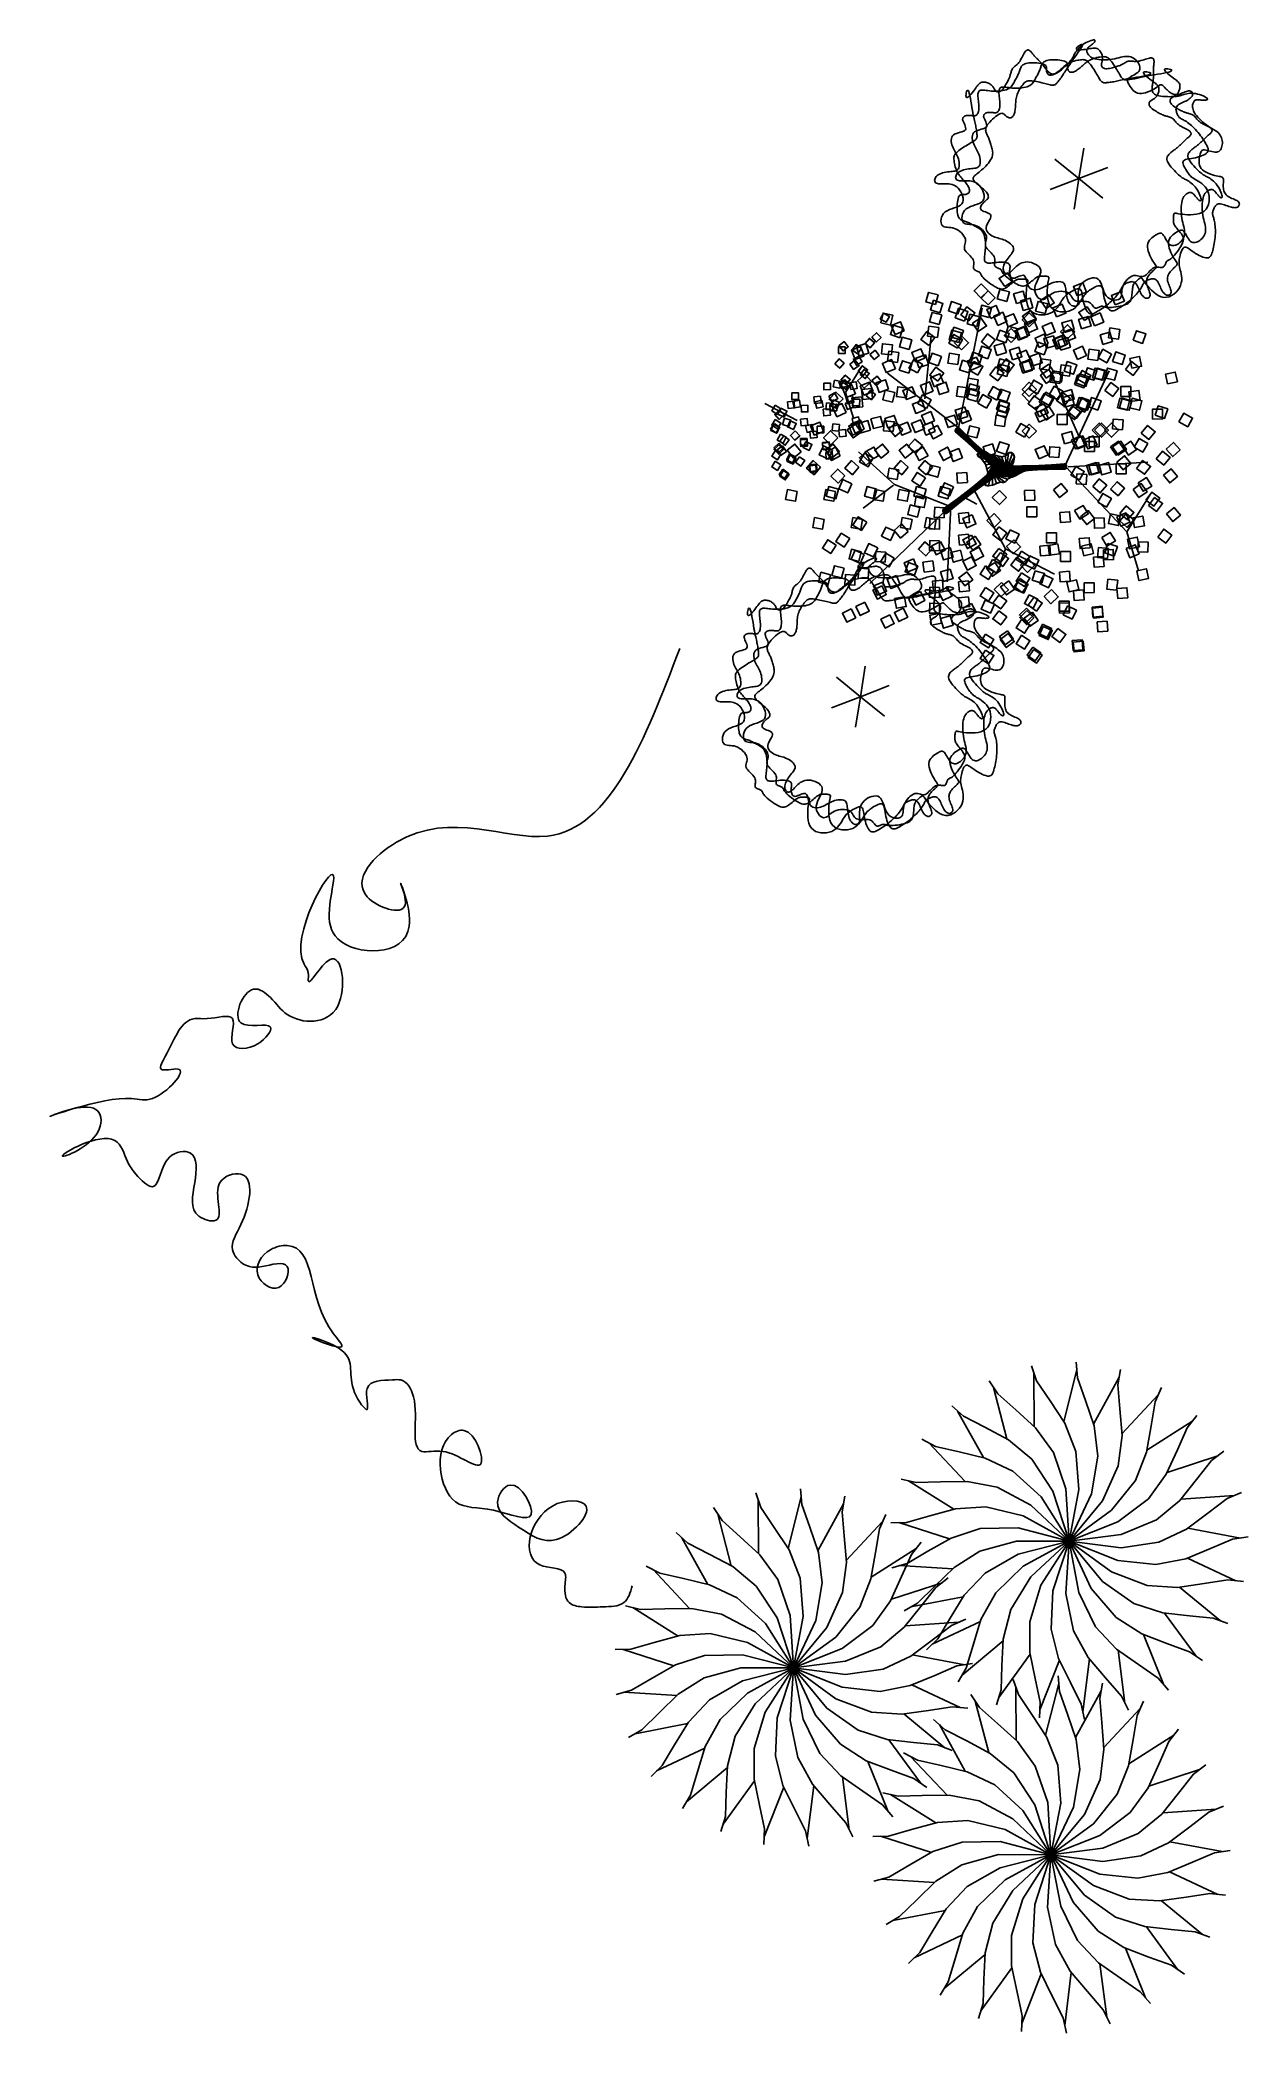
# Model space of a CAD drawing. Extents: x 41.89 to 46.57, y 11.47 to 19.19.
import ezdxf

# ---------------------------------------------------------------- set-up
doc = ezdxf.new("R2010")
doc.units = 0
doc.header["$LTSCALE"] = 3
doc.header["$MEASUREMENT"] = 0
doc.layers.get('0').update_dxf_attribs({"linetype": 'CONTINUOUS'})

msp = doc.modelspace()

# ---------------------------------------------------------------- linework, layer by layer
for p, q in [((45.9031, 19.1623), (45.902, 19.1593)), ((45.9059, 19.1657), (45.9031, 19.1623)), ((45.9098, 19.1692), (45.9059, 19.1657)), ((45.9143, 19.1724), (45.9098, 19.1692)), ((45.9105, 19.1608), (45.9153, 19.1658)), ((45.9187, 19.1749), (45.9143, 19.1724)), ((45.9153, 19.1658), (45.9208, 19.1706)), ((45.9164, 19.1549), (45.9213, 19.1628)), ((45.9226, 19.1762), (45.9187, 19.1749)), ((45.9208, 19.1706), (45.9269, 19.1752)), ((45.9213, 19.1628), (45.9246, 19.1693)), ((45.9252, 19.1759), (45.9226, 19.1762)), ((45.9246, 19.1693), (45.926, 19.1737)), ((45.926, 19.1737), (45.9252, 19.1759)), ((45.9269, 19.1752), (45.9335, 19.1794)), ((45.9335, 19.1794), (45.9403, 19.1833)), ((45.9403, 19.1833), (45.9471, 19.1866)), ((45.9469, 19.1619), (45.9453, 19.1597)), ((45.9489, 19.1641), (45.9469, 19.1619)), ((45.9471, 19.1866), (45.9537, 19.1894)), ((45.9513, 19.1663), (45.9489, 19.1641)), ((45.954, 19.1685), (45.9513, 19.1663)), ((45.9537, 19.1894), (45.9597, 19.1916)), ((45.9568, 19.1707), (45.954, 19.1685)), ((45.9597, 19.173), (45.9568, 19.1707)), ((45.9597, 19.1916), (45.9649, 19.1931)), ((45.9627, 19.1754), (45.9597, 19.173)), ((45.9655, 19.1778), (45.9627, 19.1754)), ((45.9649, 19.1931), (45.9692, 19.1939)), ((45.9682, 19.1803), (45.9655, 19.1778)), ((45.9706, 19.1829), (45.9682, 19.1803)), ((45.9692, 19.1939), (45.9722, 19.1939)), ((45.9726, 19.1854), (45.9706, 19.1829)), ((45.9722, 19.1939), (45.974, 19.1931)), ((45.974, 19.1878), (45.9726, 19.1854)), ((45.974, 19.1931), (45.9749, 19.1918)), ((45.9748, 19.19), (45.974, 19.1878)), ((45.9749, 19.1918), (45.9748, 19.19)), ((45.6557, 19.0825), (45.658, 19.0852)), ((45.658, 19.0852), (45.6607, 19.0877)), ((45.6607, 19.0877), (45.6636, 19.0902)), ((45.6636, 19.0902), (45.6667, 19.0926)), ((45.6667, 19.0926), (45.6699, 19.0953)), ((45.6699, 19.0953), (45.6732, 19.0983)), ((45.6732, 19.0983), (45.6766, 19.1017)), ((45.6766, 19.1017), (45.6799, 19.1057)), ((45.6799, 19.1057), (45.6831, 19.1104)), ((45.6831, 19.1104), (45.6862, 19.1156)), ((45.6856, 19.0828), (45.687, 19.0859)), ((45.6862, 19.1156), (45.6893, 19.1211)), ((45.687, 19.0859), (45.6887, 19.0889)), ((45.6887, 19.0889), (45.6907, 19.0917)), ((45.6893, 19.1211), (45.6922, 19.1268)), ((45.6907, 19.0917), (45.693, 19.0943)), ((45.6922, 19.1268), (45.6951, 19.1323)), ((45.693, 19.0943), (45.6958, 19.0967)), ((45.6951, 19.1323), (45.6978, 19.1376)), ((45.6958, 19.0967), (45.699, 19.0989)), ((45.6978, 19.1376), (45.7005, 19.1424)), ((45.699, 19.0989), (45.7029, 19.1007)), ((45.7005, 19.1424), (45.7031, 19.1464)), ((45.7029, 19.1007), (45.7074, 19.1023)), ((45.7031, 19.1464), (45.7056, 19.1496)), ((45.7056, 19.1496), (45.708, 19.152)), ((45.7074, 19.1023), (45.7127, 19.1035)), ((45.708, 19.152), (45.7103, 19.1536)), ((45.7103, 19.1536), (45.7125, 19.1545)), ((45.7125, 19.1545), (45.7147, 19.1549)), ((45.7127, 19.1035), (45.7188, 19.1044)), ((45.7147, 19.1549), (45.7167, 19.1547)), ((45.7167, 19.1547), (45.7187, 19.1541)), ((45.7187, 19.1541), (45.7205, 19.1532)), ((45.7188, 19.1044), (45.7257, 19.105)), ((45.7205, 19.1532), (45.7223, 19.152)), ((45.7223, 19.152), (45.724, 19.1505)), ((45.724, 19.1505), (45.7257, 19.1488)), ((45.7257, 19.1488), (45.7274, 19.1469)), ((45.7257, 19.105), (45.7333, 19.1052)), ((45.7274, 19.1469), (45.7292, 19.1448)), ((45.7292, 19.1448), (45.731, 19.1426)), ((45.731, 19.1426), (45.7329, 19.1402)), ((45.7329, 19.1402), (45.735, 19.1377)), ((45.7333, 19.1052), (45.7412, 19.105)), ((45.735, 19.1377), (45.7373, 19.1351)), ((45.7373, 19.1351), (45.7397, 19.1324)), ((45.7397, 19.1324), (45.7422, 19.1297)), ((45.7412, 19.105), (45.7492, 19.1045)), ((45.7422, 19.1297), (45.7448, 19.127)), ((45.7448, 19.127), (45.7475, 19.1243)), ((45.7475, 19.1243), (45.7501, 19.1216)), ((45.7492, 19.1045), (45.7569, 19.1037)), ((45.7501, 19.1216), (45.7528, 19.119)), ((45.7528, 19.119), (45.7553, 19.1164)), ((45.7553, 19.1164), (45.7578, 19.1139)), ((45.7569, 19.1037), (45.7641, 19.1026)), ((45.7578, 19.1139), (45.7603, 19.1114)), ((45.7603, 19.1114), (45.7626, 19.109)), ((45.7626, 19.109), (45.7649, 19.1066)), ((45.7633, 19.0842), (45.7644, 19.0877)), ((45.7641, 19.1026), (45.7706, 19.1013)), ((45.7644, 19.0877), (45.7656, 19.0911)), ((45.7649, 19.1066), (45.7671, 19.1041)), ((45.7656, 19.0911), (45.7669, 19.0944)), ((45.7669, 19.0944), (45.7684, 19.0976)), ((45.7671, 19.1041), (45.7694, 19.1015)), ((45.7684, 19.0976), (45.7701, 19.1005)), ((45.7694, 19.1015), (45.7715, 19.0988)), ((45.7701, 19.1005), (45.7721, 19.1034)), ((45.7706, 19.1013), (45.7759, 19.0996)), ((45.7715, 19.0988), (45.7737, 19.096)), ((45.7721, 19.1034), (45.7744, 19.106)), ((45.7737, 19.096), (45.7759, 19.093)), ((45.7744, 19.106), (45.7771, 19.1083)), ((45.7759, 19.0996), (45.78, 19.0976)), ((45.7759, 19.093), (45.7781, 19.0899)), ((45.7771, 19.1083), (45.7804, 19.1105)), ((45.7781, 19.0899), (45.7804, 19.0867)), ((45.78, 19.0976), (45.7829, 19.0955)), ((45.7804, 19.1105), (45.7843, 19.1123)), ((45.7804, 19.0867), (45.7827, 19.0834)), ((45.7829, 19.0955), (45.7848, 19.0931)), ((45.7843, 19.1123), (45.7888, 19.1139)), ((45.7848, 19.0931), (45.786, 19.0905)), ((45.786, 19.0905), (45.7865, 19.0878)), ((45.7865, 19.0878), (45.7867, 19.085)), ((45.7867, 19.085), (45.7866, 19.0822)), ((45.7888, 19.1139), (45.794, 19.1151)), ((45.794, 19.1151), (45.8001, 19.116)), ((45.8001, 19.116), (45.8071, 19.1166)), ((45.8071, 19.1166), (45.8147, 19.1168)), ((45.8147, 19.1168), (45.8226, 19.1166)), ((45.8226, 19.1166), (45.8305, 19.1161)), ((45.8305, 19.1161), (45.8383, 19.1154)), ((45.8383, 19.1154), (45.8455, 19.1143)), ((45.8455, 19.1143), (45.852, 19.1129)), ((45.8464, 19.0835), (45.8501, 19.0869)), ((45.8501, 19.0869), (45.8539, 19.0902)), ((45.8516, 19.084), (45.858, 19.09)), ((45.852, 19.1129), (45.8573, 19.1112)), ((45.8539, 19.0902), (45.8579, 19.0935)), ((45.8573, 19.1112), (45.8614, 19.1092)), ((45.8579, 19.0935), (45.8621, 19.0967)), ((45.858, 19.09), (45.8641, 19.0959)), ((45.8614, 19.1092), (45.8643, 19.1071)), ((45.8621, 19.0967), (45.8666, 19.0998)), ((45.8641, 19.0959), (45.8696, 19.1016)), ((45.8641, 19.0793), (45.8678, 19.0852)), ((45.8643, 19.1071), (45.8662, 19.1047)), ((45.8662, 19.1047), (45.8674, 19.1021)), ((45.8666, 19.0998), (45.8715, 19.1027)), ((45.8674, 19.1021), (45.8679, 19.0994)), ((45.8678, 19.0852), (45.8721, 19.0917)), ((45.8679, 19.0994), (45.8681, 19.0966)), ((45.8681, 19.0966), (45.868, 19.0938)), ((45.868, 19.0938), (45.868, 19.0909)), ((45.868, 19.0909), (45.8681, 19.088)), ((45.8681, 19.088), (45.8683, 19.0851)), ((45.8683, 19.0851), (45.8688, 19.0824)), ((45.8696, 19.1016), (45.8743, 19.1067)), ((45.8715, 19.1027), (45.8767, 19.1054)), ((45.8721, 19.0917), (45.8771, 19.099)), ((45.8743, 19.1067), (45.8783, 19.111)), ((45.8767, 19.1054), (45.8823, 19.1078)), ((45.8771, 19.099), (45.8828, 19.1073)), ((45.8783, 19.111), (45.8814, 19.1147)), ((45.8814, 19.1147), (45.884, 19.1179)), ((45.8823, 19.1078), (45.8883, 19.1099)), ((45.8828, 19.1073), (45.8894, 19.1164)), ((45.884, 19.1179), (45.8861, 19.1209)), ((45.8861, 19.1209), (45.8878, 19.1236)), ((45.8878, 19.1236), (45.8894, 19.1264)), ((45.8883, 19.1099), (45.8945, 19.1118)), ((45.8894, 19.1264), (45.891, 19.1295)), ((45.8894, 19.1164), (45.8964, 19.1262)), ((45.891, 19.1295), (45.8927, 19.1328)), ((45.8927, 19.1328), (45.8947, 19.1367)), ((45.8945, 19.1118), (45.9007, 19.1134)), ((45.8947, 19.1367), (45.897, 19.1411)), ((45.8964, 19.1262), (45.9035, 19.1362)), ((45.897, 19.1411), (45.8996, 19.1457)), ((45.8996, 19.1457), (45.9028, 19.1506)), ((45.9007, 19.1134), (45.9068, 19.1147)), ((45.902, 19.1593), (45.9031, 19.1572)), ((45.9028, 19.1506), (45.9064, 19.1557)), ((45.9031, 19.1572), (45.9062, 19.1558)), ((45.9035, 19.1362), (45.9103, 19.1459)), ((45.9062, 19.1558), (45.9108, 19.1552)), ((45.9064, 19.1557), (45.9105, 19.1608)), ((45.9068, 19.1147), (45.9127, 19.1157)), ((45.9103, 19.1459), (45.9164, 19.1549)), ((45.9108, 19.1552), (45.9166, 19.155)), ((45.9127, 19.1157), (45.9182, 19.1165)), ((45.9133, 19.0826), (45.9169, 19.0855)), ((45.9166, 19.155), (45.9232, 19.1554)), ((45.9169, 19.0855), (45.9205, 19.0886)), ((45.9182, 19.1165), (45.9232, 19.117)), ((45.9205, 19.0886), (45.9242, 19.0918)), ((45.9232, 19.1554), (45.9303, 19.1561)), ((45.9232, 19.117), (45.9276, 19.1172)), ((45.9242, 19.0918), (45.9278, 19.0951)), ((45.9276, 19.1172), (45.9315, 19.1171)), ((45.9278, 19.0951), (45.9315, 19.0985)), ((45.9303, 19.1561), (45.9376, 19.157)), ((45.9315, 19.1171), (45.935, 19.1166)), ((45.9315, 19.0985), (45.9353, 19.1018)), ((45.935, 19.1166), (45.9382, 19.1157)), ((45.9353, 19.1018), (45.9393, 19.1051)), ((45.9376, 19.157), (45.9445, 19.158)), ((45.9382, 19.1157), (45.9412, 19.1142)), ((45.9393, 19.1051), (45.9435, 19.1084)), ((45.9412, 19.1142), (45.9442, 19.1122)), ((45.9434, 19.1553), (45.9432, 19.1529)), ((45.9432, 19.1529), (45.9433, 19.1505)), ((45.9433, 19.1505), (45.9438, 19.148)), ((45.9442, 19.1575), (45.9434, 19.1553)), ((45.9435, 19.1084), (45.948, 19.1114)), ((45.9438, 19.148), (45.9447, 19.1454)), ((45.9453, 19.1597), (45.9442, 19.1575)), ((45.9442, 19.1122), (45.9472, 19.1096)), ((45.9445, 19.158), (45.9509, 19.159)), ((45.9447, 19.1454), (45.9459, 19.1425)), ((45.9459, 19.1425), (45.9476, 19.1395)), ((45.9472, 19.1096), (45.9503, 19.1063)), ((45.9476, 19.1395), (45.9497, 19.1365)), ((45.948, 19.1114), (45.9528, 19.1143)), ((45.9497, 19.1365), (45.9522, 19.1334)), ((45.9503, 19.1063), (45.9537, 19.1024)), ((45.9509, 19.159), (45.9566, 19.1599)), ((45.9522, 19.1334), (45.9554, 19.1303)), ((45.9528, 19.1143), (45.9581, 19.117)), ((45.9537, 19.1024), (45.9573, 19.0978)), ((45.9554, 19.1303), (45.9591, 19.1274)), ((45.9566, 19.1599), (45.9619, 19.1607)), ((45.9573, 19.0978), (45.9611, 19.0928)), ((45.9581, 19.117), (45.9637, 19.1194)), ((45.9591, 19.1274), (45.9636, 19.1247)), ((45.9611, 19.0928), (45.9649, 19.0874)), ((45.9619, 19.1607), (45.9667, 19.1613)), ((45.9636, 19.1247), (45.9689, 19.1223)), ((45.9637, 19.1194), (45.9697, 19.1215)), ((45.9649, 19.0874), (45.9687, 19.0817)), ((45.9667, 19.1613), (45.971, 19.1616)), ((45.9689, 19.1223), (45.975, 19.1202)), ((45.9697, 19.1215), (45.9759, 19.1234)), ((45.971, 19.1616), (45.975, 19.1616)), ((45.975, 19.1616), (45.9787, 19.1611)), ((45.975, 19.1202), (45.9819, 19.1187)), ((45.9759, 19.1234), (45.9821, 19.125)), ((45.9787, 19.1611), (45.9821, 19.1601)), ((45.9819, 19.1187), (45.9896, 19.1175)), ((45.9821, 19.1601), (45.9854, 19.1585)), ((45.9821, 19.125), (45.9882, 19.1263)), ((45.9854, 19.1585), (45.9884, 19.1564)), ((45.9882, 19.1263), (45.994, 19.1273)), ((45.9884, 19.1564), (45.9912, 19.154)), ((45.9896, 19.1175), (45.9979, 19.1168)), ((45.9912, 19.154), (45.9938, 19.1512)), ((45.9938, 19.1512), (45.9961, 19.1481)), ((45.994, 19.1273), (45.9996, 19.1281)), ((45.9961, 19.1481), (45.9981, 19.1449)), ((45.9979, 19.1168), (46.0066, 19.1165)), ((45.9981, 19.1449), (45.9999, 19.1415)), ((45.9996, 19.1281), (46.0046, 19.1286)), ((45.9999, 19.1002), (45.9998, 19.098)), ((45.9998, 19.098), (45.9999, 19.0957)), ((45.9999, 19.1415), (46.0013, 19.1382)), ((46.0003, 19.1025), (45.9999, 19.1002)), ((45.9999, 19.0957), (46.0003, 19.0934)), ((46.0008, 19.1047), (46.0003, 19.1025)), ((46.0003, 19.0934), (46.0011, 19.0911)), ((46.0015, 19.107), (46.0008, 19.1047)), ((46.0011, 19.0911), (46.0023, 19.0889)), ((46.0013, 19.1382), (46.0024, 19.1349)), ((46.0021, 19.1093), (46.0015, 19.107)), ((46.0028, 19.1117), (46.0021, 19.1093)), ((46.0023, 19.0889), (46.004, 19.0868)), ((46.0024, 19.1349), (46.0032, 19.1316)), ((46.0033, 19.1142), (46.0028, 19.1117)), ((46.0032, 19.1316), (46.0038, 19.1285)), ((46.0038, 19.1168), (46.0033, 19.1142)), ((46.0038, 19.1285), (46.0041, 19.1254)), ((46.0041, 19.1196), (46.0038, 19.1168)), ((46.004, 19.0868), (46.0062, 19.085)), ((46.0041, 19.1254), (46.0042, 19.1225)), ((46.0042, 19.1225), (46.0041, 19.1196)), ((46.0046, 19.1286), (46.009, 19.1288)), ((46.0062, 19.085), (46.0089, 19.0836)), ((46.0066, 19.1165), (46.0156, 19.1166)), ((46.009, 19.1288), (46.0129, 19.1287)), ((46.0129, 19.1287), (46.0164, 19.1282)), ((46.0156, 19.1166), (46.0247, 19.1171)), ((46.0164, 19.1282), (46.0196, 19.1273)), ((46.0196, 19.1273), (46.0226, 19.1258)), ((46.0226, 19.1258), (46.0256, 19.1238)), ((46.0247, 19.1171), (46.0338, 19.118)), ((46.0256, 19.1238), (46.0286, 19.1212)), ((46.0286, 19.1212), (46.0317, 19.118)), ((46.0317, 19.118), (46.0351, 19.114)), ((46.0318, 19.0834), (46.0375, 19.0846)), ((46.0338, 19.118), (46.0427, 19.1193)), ((46.0351, 19.114), (46.0387, 19.1094)), ((46.0375, 19.0846), (46.0433, 19.086)), ((46.0387, 19.1094), (46.0424, 19.1044)), ((46.0424, 19.1044), (46.0462, 19.099)), ((46.0427, 19.1193), (46.0512, 19.1209)), ((46.0433, 19.086), (46.0489, 19.0875)), ((46.0462, 19.099), (46.0501, 19.0933)), ((46.0489, 19.0875), (46.0541, 19.0889)), ((46.0501, 19.0933), (46.0538, 19.0876)), ((46.0512, 19.1209), (46.0594, 19.1227)), ((46.0538, 19.0876), (46.0574, 19.0819)), ((46.0541, 19.0889), (46.0588, 19.0903)), ((46.0588, 19.0903), (46.0628, 19.0915)), ((46.0594, 19.1227), (46.0672, 19.1246)), ((46.0628, 19.0915), (46.0662, 19.0926)), ((46.0662, 19.0926), (46.0692, 19.0935)), ((46.0672, 19.1246), (46.0747, 19.1264)), ((46.0692, 19.0935), (46.0719, 19.0945)), ((46.0719, 19.0945), (46.0743, 19.0955)), ((46.0743, 19.0955), (46.0766, 19.0966)), ((46.0747, 19.1264), (46.0819, 19.128)), ((46.0766, 19.0966), (46.0789, 19.0978)), ((46.0789, 19.0978), (46.0814, 19.0992)), ((46.0814, 19.0992), (46.0841, 19.1009)), ((46.0819, 19.128), (46.0888, 19.1292)), ((46.0841, 19.1009), (46.087, 19.1027)), ((46.087, 19.1027), (46.0901, 19.1046)), ((46.0888, 19.1292), (46.0954, 19.1299)), ((46.0901, 19.1046), (46.0933, 19.1064)), ((46.0933, 19.1064), (46.0967, 19.1081)), ((46.0954, 19.1299), (46.1017, 19.1299)), ((46.0967, 19.1081), (46.1002, 19.1096)), ((46.1002, 19.1096), (46.1038, 19.1108)), ((46.1017, 19.1299), (46.1077, 19.1292)), ((46.1038, 19.1108), (46.1074, 19.1115)), ((46.1074, 19.1115), (46.111, 19.1118)), ((46.1077, 19.1292), (46.1135, 19.1277)), ((46.111, 19.1118), (46.1147, 19.1117)), ((46.1135, 19.1277), (46.1189, 19.1255)), ((46.1147, 19.1117), (46.1184, 19.1114)), ((46.1184, 19.1114), (46.1224, 19.111)), ((46.1189, 19.1255), (46.1239, 19.1228)), ((46.1224, 19.111), (46.1265, 19.1106)), ((46.1239, 19.1228), (46.1287, 19.1196)), ((46.1265, 19.1106), (46.131, 19.1103)), ((46.1287, 19.1196), (46.133, 19.1159)), ((46.131, 19.1103), (46.1358, 19.1104)), ((46.133, 19.1159), (46.1369, 19.1119)), ((46.1358, 19.1104), (46.1409, 19.1109)), ((46.1369, 19.1119), (46.1404, 19.1077)), ((46.1404, 19.1077), (46.1434, 19.1032)), ((46.1409, 19.1109), (46.1465, 19.1119)), ((46.1434, 19.1032), (46.1459, 19.0986)), ((46.1459, 19.0986), (46.1477, 19.094)), ((46.1465, 19.1119), (46.1524, 19.1134)), ((46.1477, 19.094), (46.1489, 19.0894)), ((46.1492, 19.0848), (46.1486, 19.0803)), ((46.1489, 19.0894), (46.1492, 19.0848)), ((46.1524, 19.1134), (46.1585, 19.1152)), ((46.1585, 19.1152), (46.1646, 19.1171)), ((46.1646, 19.1171), (46.1705, 19.119)), ((46.1705, 19.119), (46.1762, 19.1207)), ((46.1762, 19.1207), (46.1814, 19.1222)), ((46.1814, 19.1222), (46.1861, 19.1232)), ((46.1861, 19.1232), (46.1901, 19.1237)), ((46.1901, 19.1237), (46.1935, 19.1237)), ((46.1935, 19.1237), (46.1963, 19.1232)), ((46.1963, 19.1232), (46.1985, 19.1223)), ((46.1985, 19.1223), (46.2003, 19.1211)), ((46.2003, 19.1211), (46.2016, 19.1195)), ((46.2016, 19.1195), (46.2026, 19.1177)), ((46.2021, 19.0875), (46.202, 19.0838)), ((46.2023, 19.0911), (46.2021, 19.0875)), ((46.2025, 19.0945), (46.2023, 19.0911)), ((46.2028, 19.0977), (46.2025, 19.0945)), ((46.2026, 19.1177), (46.2032, 19.1157)), ((46.2031, 19.1008), (46.2028, 19.0977)), ((46.2034, 19.1037), (46.2031, 19.1008)), ((46.2032, 19.1157), (46.2036, 19.1136)), ((46.2037, 19.1064), (46.2034, 19.1037)), ((46.2036, 19.1136), (46.2038, 19.1114)), ((46.2038, 19.109), (46.2037, 19.1064)), ((46.2038, 19.1114), (46.2038, 19.109)), ((45.5115, 19.0053), (45.5149, 19.0101)), ((45.5149, 19.0101), (45.518, 19.0144)), ((45.518, 19.0144), (45.521, 19.0181)), ((45.521, 19.0181), (45.5239, 19.0214)), ((45.5239, 19.0214), (45.5267, 19.0242)), ((45.5267, 19.0242), (45.5297, 19.0265)), ((45.5297, 19.0265), (45.5328, 19.0282)), ((45.5328, 19.0282), (45.5362, 19.0294)), ((45.5362, 19.0294), (45.5398, 19.0301)), ((45.5398, 19.0301), (45.5435, 19.0303)), ((45.5435, 19.0303), (45.5473, 19.0301)), ((45.5473, 19.0301), (45.5511, 19.0296)), ((45.5511, 19.0296), (45.5549, 19.0287)), ((45.5549, 19.0287), (45.5585, 19.0276)), ((45.5585, 19.0276), (45.5619, 19.0263)), ((45.5619, 19.0263), (45.565, 19.0247)), ((45.565, 19.0247), (45.5679, 19.023)), ((45.5679, 19.023), (45.5705, 19.0212)), ((45.5705, 19.0212), (45.5729, 19.0192)), ((45.5729, 19.0192), (45.575, 19.0172)), ((45.575, 19.0172), (45.577, 19.0151)), ((45.577, 19.0151), (45.5787, 19.0129)), ((45.5787, 19.0129), (45.5802, 19.0108)), ((45.5802, 19.0108), (45.5816, 19.0086)), ((45.5816, 19.0086), (45.5829, 19.0064)), ((45.6056, 19.0053), (45.6075, 19.0073)), ((45.6075, 19.0073), (45.6099, 19.0089)), ((45.6099, 19.0089), (45.6127, 19.01)), ((45.6127, 19.01), (45.6161, 19.0106)), ((45.6161, 19.0106), (45.62, 19.0107)), ((45.6188, 19.0046), (45.6221, 19.0091)), ((45.62, 19.0107), (45.6244, 19.0105)), ((45.6221, 19.0091), (45.6253, 19.014)), ((45.6244, 19.0105), (45.6293, 19.01)), ((45.6253, 19.014), (45.6284, 19.0191)), ((45.6284, 19.0191), (45.6313, 19.024)), ((45.6293, 19.01), (45.6347, 19.0094)), ((45.6313, 19.024), (45.634, 19.0288)), ((45.634, 19.0288), (45.6363, 19.033)), ((45.6347, 19.0094), (45.6406, 19.0086)), ((45.6363, 19.033), (45.6384, 19.0367)), ((45.6384, 19.0367), (45.64, 19.0399)), ((45.64, 19.0399), (45.6414, 19.0427)), ((45.6406, 19.0086), (45.6469, 19.0079)), ((45.6414, 19.0427), (45.6426, 19.0453)), ((45.6415, 19.0056), (45.6458, 19.0087)), ((45.6426, 19.0453), (45.6436, 19.0477)), ((45.6436, 19.0477), (45.6445, 19.0501)), ((45.6445, 19.0501), (45.6453, 19.0526)), ((45.6453, 19.0526), (45.646, 19.0553)), ((45.6458, 19.0087), (45.6495, 19.0122)), ((45.646, 19.0553), (45.6468, 19.0584)), ((45.6468, 19.0584), (45.6475, 19.0617)), ((45.6469, 19.0079), (45.6535, 19.0072)), ((45.6475, 19.0617), (45.6484, 19.0653)), ((45.6484, 19.0653), (45.6494, 19.0689)), ((45.6494, 19.0689), (45.6506, 19.0725)), ((45.6495, 19.0122), (45.6528, 19.0159)), ((45.6506, 19.0725), (45.652, 19.076)), ((45.652, 19.076), (45.6537, 19.0794)), ((45.6528, 19.0159), (45.6556, 19.0198)), ((45.6537, 19.0794), (45.6557, 19.0825)), ((45.6556, 19.0198), (45.6581, 19.0238)), ((45.6581, 19.0238), (45.6604, 19.0278)), ((45.6604, 19.0278), (45.6626, 19.0319)), ((45.6626, 19.0319), (45.6647, 19.0358)), ((45.6647, 19.0358), (45.6669, 19.0397)), ((45.6669, 19.0397), (45.669, 19.0435)), ((45.669, 19.0435), (45.671, 19.0472)), ((45.671, 19.0472), (45.673, 19.0509)), ((45.673, 19.0509), (45.6748, 19.0546)), ((45.6748, 19.0546), (45.6765, 19.0582)), ((45.6765, 19.0582), (45.6781, 19.0618)), ((45.6781, 19.0618), (45.6794, 19.0655)), ((45.6794, 19.0655), (45.6807, 19.0691)), ((45.6807, 19.0691), (45.6819, 19.0726)), ((45.6819, 19.0726), (45.683, 19.0761)), ((45.683, 19.0761), (45.6842, 19.0795)), ((45.6834, 19.0069), (45.691, 19.0077)), ((45.6842, 19.0795), (45.6856, 19.0828)), ((45.6846, 19.0051), (45.688, 19.0104)), ((45.688, 19.0104), (45.6914, 19.0153)), ((45.691, 19.0077), (45.6984, 19.0088)), ((45.6914, 19.0153), (45.6947, 19.0197)), ((45.6947, 19.0197), (45.6979, 19.0236)), ((45.6979, 19.0236), (45.7009, 19.0269)), ((45.6984, 19.0088), (45.7055, 19.0102)), ((45.7009, 19.0269), (45.7037, 19.0296)), ((45.7037, 19.0296), (45.7066, 19.0317)), ((45.7055, 19.0102), (45.712, 19.0121)), ((45.7066, 19.0317), (45.7095, 19.0333)), ((45.7095, 19.0333), (45.7126, 19.0344)), ((45.712, 19.0121), (45.7178, 19.0144)), ((45.7126, 19.0344), (45.7161, 19.0351)), ((45.7161, 19.0351), (45.7201, 19.0354)), ((45.7178, 19.0144), (45.7228, 19.0172)), ((45.7201, 19.0354), (45.7246, 19.0353)), ((45.7228, 19.0172), (45.7272, 19.0203)), ((45.7246, 19.0353), (45.7298, 19.0349)), ((45.7272, 19.0203), (45.7309, 19.0238)), ((45.7298, 19.0349), (45.7356, 19.0342)), ((45.7309, 19.0238), (45.7341, 19.0275)), ((45.7341, 19.0275), (45.737, 19.0314)), ((45.7356, 19.0342), (45.7418, 19.0332)), ((45.737, 19.0314), (45.7395, 19.0354)), ((45.7395, 19.0354), (45.7418, 19.0394)), ((45.7418, 19.0394), (45.744, 19.0435)), ((45.7418, 19.0332), (45.7483, 19.0321)), ((45.744, 19.0435), (45.7461, 19.0474)), ((45.7461, 19.0474), (45.7483, 19.0513)), ((45.7483, 19.0513), (45.7504, 19.0551)), ((45.7483, 19.0321), (45.755, 19.0308)), ((45.7504, 19.0551), (45.7524, 19.0588)), ((45.7524, 19.0588), (45.7544, 19.0625)), ((45.7544, 19.0625), (45.7562, 19.0662)), ((45.755, 19.0308), (45.7617, 19.0294)), ((45.7562, 19.0662), (45.7579, 19.0698)), ((45.7579, 19.0698), (45.7595, 19.0735)), ((45.7595, 19.0735), (45.7608, 19.0771)), ((45.7608, 19.0771), (45.7621, 19.0807)), ((45.7617, 19.0294), (45.7683, 19.0279)), ((45.7621, 19.0807), (45.7633, 19.0842)), ((45.7683, 19.0279), (45.7746, 19.0264)), ((45.7746, 19.0264), (45.7806, 19.0249)), ((45.7806, 19.0249), (45.7862, 19.0234)), ((45.7827, 19.0834), (45.7851, 19.0802)), ((45.7851, 19.0802), (45.7876, 19.0769)), ((45.7862, 19.0234), (45.7914, 19.022)), ((45.7866, 19.0822), (45.7866, 19.0793)), ((45.7866, 19.0793), (45.7867, 19.0764)), ((45.7867, 19.0764), (45.787, 19.0735)), ((45.787, 19.0735), (45.7875, 19.0708)), ((45.7875, 19.0708), (45.7882, 19.0681)), ((45.7876, 19.0769), (45.7903, 19.0738)), ((45.7882, 19.0681), (45.7891, 19.0657)), ((45.7891, 19.0657), (45.7903, 19.0635)), ((45.7903, 19.0738), (45.7931, 19.0708)), ((45.7903, 19.0635), (45.7917, 19.0615)), ((45.7914, 19.022), (45.7962, 19.0208)), ((45.7917, 19.0615), (45.7934, 19.0599)), ((45.7931, 19.0708), (45.7961, 19.068)), ((45.7934, 19.0599), (45.7953, 19.0586)), ((45.7953, 19.0586), (45.7975, 19.0577)), ((45.7961, 19.068), (45.7993, 19.0656)), ((45.7962, 19.0208), (45.8006, 19.0197)), ((45.7975, 19.0577), (45.7999, 19.0572)), ((45.7993, 19.0656), (45.8028, 19.0635)), ((45.7999, 19.0572), (45.8026, 19.057)), ((45.8006, 19.0197), (45.8046, 19.0189)), ((45.8026, 19.057), (45.8054, 19.0572)), ((45.8028, 19.0635), (45.8066, 19.0621)), ((45.8046, 19.0189), (45.8083, 19.0184)), ((45.8054, 19.0572), (45.8084, 19.0577)), ((45.8066, 19.0621), (45.8108, 19.0614)), ((45.8083, 19.0184), (45.8116, 19.0182)), ((45.8084, 19.0577), (45.8115, 19.0586)), ((45.8108, 19.0614), (45.8154, 19.0616)), ((45.8115, 19.0586), (45.8147, 19.0599)), ((45.8116, 19.0182), (45.8145, 19.0184)), ((45.8145, 19.0184), (45.8171, 19.019)), ((45.8147, 19.0599), (45.818, 19.0615)), ((45.8154, 19.0616), (45.8204, 19.0627)), ((45.8171, 19.019), (45.8194, 19.0199)), ((45.818, 19.0615), (45.8214, 19.0635)), ((45.8194, 19.0199), (45.8216, 19.0212)), ((45.8204, 19.0627), (45.826, 19.065)), ((45.8214, 19.0635), (45.8248, 19.0657)), ((45.8216, 19.0212), (45.8237, 19.0229)), ((45.8237, 19.0229), (45.8257, 19.0249)), ((45.8248, 19.0657), (45.8284, 19.0683)), ((45.8257, 19.0249), (45.8278, 19.0272)), ((45.826, 19.065), (45.832, 19.0685)), ((45.8278, 19.0272), (45.8301, 19.0299)), ((45.8284, 19.0683), (45.8319, 19.071)), ((45.8301, 19.0299), (45.8325, 19.0329)), ((45.8319, 19.071), (45.8355, 19.0739)), ((45.832, 19.0685), (45.8384, 19.073)), ((45.8325, 19.0329), (45.835, 19.0361)), ((45.835, 19.0361), (45.8377, 19.0396)), ((45.8355, 19.0739), (45.8391, 19.077)), ((45.8377, 19.0396), (45.8405, 19.0434)), ((45.8384, 19.073), (45.845, 19.0783)), ((45.8391, 19.077), (45.8428, 19.0802)), ((45.8405, 19.0434), (45.8434, 19.0473)), ((45.8428, 19.0802), (45.8464, 19.0835)), ((45.8434, 19.0473), (45.8463, 19.0514)), ((45.845, 19.0783), (45.8516, 19.084)), ((45.8463, 19.0514), (45.8491, 19.0557)), ((45.8491, 19.0557), (45.852, 19.06)), ((45.852, 19.06), (45.8548, 19.0644)), ((45.8548, 19.0644), (45.8577, 19.069)), ((45.8577, 19.069), (45.8607, 19.0739)), ((45.8607, 19.0739), (45.8641, 19.0793)), ((45.8688, 19.0824), (45.8695, 19.0797)), ((45.8695, 19.0797), (45.8705, 19.0773)), ((45.8705, 19.0773), (45.8716, 19.0751)), ((45.8716, 19.0751), (45.8731, 19.0731)), ((45.8731, 19.0731), (45.8748, 19.0715)), ((45.8748, 19.0715), (45.8767, 19.0703)), ((45.8767, 19.0703), (45.8789, 19.0693)), ((45.8789, 19.0693), (45.8813, 19.0688)), ((45.8813, 19.0688), (45.884, 19.0686)), ((45.884, 19.0686), (45.8868, 19.0688)), ((45.8868, 19.0688), (45.8897, 19.0693)), ((45.8897, 19.0693), (45.8928, 19.0703)), ((45.8928, 19.0703), (45.8961, 19.0715)), ((45.8961, 19.0715), (45.8994, 19.0731)), ((45.8994, 19.0731), (45.9028, 19.0751)), ((45.9028, 19.0751), (45.9062, 19.0774)), ((45.9062, 19.0774), (45.9098, 19.0799)), ((45.9098, 19.0799), (45.9133, 19.0826)), ((45.9687, 19.0817), (45.9724, 19.076)), ((45.9724, 19.076), (45.976, 19.0703)), ((45.976, 19.0703), (45.9794, 19.0647)), ((45.9794, 19.0647), (45.9825, 19.0594)), ((45.9825, 19.0594), (45.9854, 19.0545)), ((45.9854, 19.0545), (45.9881, 19.0498)), ((45.9881, 19.0498), (45.9907, 19.0455)), ((45.9907, 19.0455), (45.993, 19.0416)), ((45.993, 19.0416), (45.9953, 19.0382)), ((45.9953, 19.0382), (45.9976, 19.0353)), ((45.9976, 19.0353), (45.9997, 19.0328)), ((45.9997, 19.0328), (46.0019, 19.0309)), ((46.0019, 19.0309), (46.0042, 19.0295)), ((46.0042, 19.0295), (46.0065, 19.0285)), ((46.0065, 19.0285), (46.0089, 19.0279)), ((46.0089, 19.0836), (46.0123, 19.0826)), ((46.0089, 19.0279), (46.0116, 19.0276)), ((46.0116, 19.0276), (46.0145, 19.0275)), ((46.0123, 19.0826), (46.0163, 19.082)), ((46.0145, 19.0275), (46.0176, 19.0277)), ((46.0163, 19.082), (46.021, 19.0821)), ((46.0176, 19.0277), (46.0211, 19.028)), ((46.021, 19.0821), (46.0262, 19.0826)), ((46.0211, 19.028), (46.0249, 19.0284)), ((46.0249, 19.0284), (46.029, 19.0289)), ((46.0262, 19.0826), (46.0318, 19.0834)), ((46.029, 19.0289), (46.0334, 19.0295)), ((46.0334, 19.0295), (46.038, 19.0302)), ((46.038, 19.0302), (46.0428, 19.0309)), ((46.0428, 19.0309), (46.0478, 19.0318)), ((46.0478, 19.0318), (46.0528, 19.0327)), ((46.0528, 19.0327), (46.0579, 19.0338)), ((46.0574, 19.0819), (46.0608, 19.0764)), ((46.0579, 19.0338), (46.063, 19.0349)), ((46.0608, 19.0764), (46.0639, 19.0711)), ((46.063, 19.0349), (46.0683, 19.0361)), ((46.0639, 19.0711), (46.0668, 19.0661)), ((46.0668, 19.0661), (46.0695, 19.0614)), ((46.0683, 19.0361), (46.0739, 19.0375)), ((46.0695, 19.0614), (46.072, 19.0571)), ((46.072, 19.0571), (46.0744, 19.0533)), ((46.0739, 19.0375), (46.08, 19.0389)), ((46.0744, 19.0533), (46.0767, 19.0498)), ((46.0767, 19.0498), (46.0789, 19.0469)), ((46.0789, 19.0469), (46.0811, 19.0444)), ((46.08, 19.0389), (46.0869, 19.0404)), ((46.0811, 19.0444), (46.0833, 19.0425)), ((46.0833, 19.0425), (46.0855, 19.0411)), ((46.0855, 19.0411), (46.0879, 19.0401)), ((46.0869, 19.0404), (46.0945, 19.042)), ((46.0879, 19.0401), (46.0903, 19.0395)), ((46.0903, 19.0395), (46.093, 19.0392)), ((46.093, 19.0392), (46.0958, 19.0391)), ((46.0945, 19.042), (46.1032, 19.0436)), ((46.0958, 19.0391), (46.099, 19.0393)), ((46.099, 19.0393), (46.1024, 19.0396)), ((46.1013, 19.0398), (46.1006, 19.0367)), ((46.1006, 19.0367), (46.1008, 19.0334)), ((46.1008, 19.0334), (46.1018, 19.0299)), ((46.1029, 19.0427), (46.1013, 19.0398)), ((46.1018, 19.0299), (46.1035, 19.0262)), ((46.1024, 19.0396), (46.1063, 19.04)), ((46.1056, 19.0456), (46.1029, 19.0427)), ((46.1032, 19.0436), (46.1131, 19.0454)), ((46.1035, 19.0262), (46.1058, 19.022)), ((46.1094, 19.0486), (46.1056, 19.0456)), ((46.1058, 19.022), (46.1085, 19.0175)), ((46.1063, 19.04), (46.1104, 19.0405)), ((46.1085, 19.0175), (46.1116, 19.0126)), ((46.1141, 19.0515), (46.1094, 19.0486)), ((46.1104, 19.0405), (46.1148, 19.0411)), ((46.1116, 19.0126), (46.1151, 19.0075)), ((46.1131, 19.0454), (46.1242, 19.0473)), ((46.1193, 19.0545), (46.1141, 19.0515)), ((46.1148, 19.0411), (46.1194, 19.0418)), ((46.1151, 19.0075), (46.119, 19.0024)), ((46.1249, 19.0576), (46.1193, 19.0545)), ((46.1194, 19.0418), (46.1242, 19.0425)), ((46.1242, 19.0473), (46.1361, 19.0492)), ((46.1242, 19.0425), (46.1291, 19.0434)), ((46.1305, 19.0609), (46.1249, 19.0576)), ((46.1291, 19.0434), (46.1342, 19.0444)), ((46.1358, 19.0643), (46.1305, 19.0609)), ((46.1342, 19.0444), (46.1393, 19.0454)), ((46.1405, 19.0679), (46.1358, 19.0643)), ((46.1361, 19.0492), (46.1482, 19.0512)), ((46.1393, 19.0454), (46.1444, 19.0465)), ((46.1443, 19.0718), (46.1405, 19.0679)), ((46.1469, 19.0759), (46.1443, 19.0718)), ((46.1444, 19.0465), (46.1497, 19.0478)), ((46.1486, 19.0803), (46.1469, 19.0759)), ((46.1482, 19.0512), (46.1598, 19.0533)), ((46.1497, 19.0478), (46.1553, 19.0491)), ((46.1553, 19.0491), (46.1614, 19.0505)), ((46.1598, 19.0533), (46.1705, 19.0554)), ((46.1614, 19.0505), (46.1682, 19.052)), ((46.1635, 19.0686), (46.1627, 19.0663)), ((46.1627, 19.0663), (46.1639, 19.0632)), ((46.1663, 19.07), (46.1635, 19.0686)), ((46.1639, 19.0632), (46.1667, 19.0595)), ((46.1707, 19.0704), (46.1663, 19.07)), ((46.1667, 19.0595), (46.1707, 19.0553)), ((46.1682, 19.052), (46.1759, 19.0536)), ((46.1705, 19.0554), (46.1796, 19.0575)), ((46.176, 19.0701), (46.1707, 19.0704)), ((46.1707, 19.0553), (46.1757, 19.0509)), ((46.1757, 19.0509), (46.1812, 19.0463)), ((46.1759, 19.0536), (46.1846, 19.0552)), ((46.1814, 19.0692), (46.176, 19.0701)), ((46.1796, 19.0575), (46.1865, 19.0597)), ((46.1812, 19.0463), (46.1869, 19.0418)), ((46.1863, 19.0678), (46.1814, 19.0692)), ((46.1846, 19.0552), (46.1945, 19.057)), ((46.1899, 19.066), (46.1863, 19.0678)), ((46.1865, 19.0597), (46.1906, 19.0618)), ((46.1869, 19.0418), (46.1925, 19.0377)), ((46.1916, 19.064), (46.1899, 19.066)), ((46.1906, 19.0618), (46.1916, 19.064)), ((46.1925, 19.0377), (46.1978, 19.0339)), ((46.1945, 19.057), (46.2056, 19.0589)), ((46.1964, 19.0103), (46.1963, 19.0062)), ((46.1968, 19.0144), (46.1964, 19.0103)), ((46.1973, 19.0184), (46.1968, 19.0144)), ((46.1979, 19.0224), (46.1973, 19.0184)), ((46.1978, 19.0339), (46.2025, 19.0305)), ((46.1985, 19.0264), (46.1979, 19.0224)), ((46.1992, 19.0303), (46.1985, 19.0264)), ((46.1999, 19.034), (46.1992, 19.0303)), ((46.2004, 19.0377), (46.1999, 19.034)), ((46.2009, 19.0412), (46.2004, 19.0377)), ((46.2012, 19.0447), (46.2009, 19.0412)), ((46.2015, 19.048), (46.2012, 19.0447)), ((46.2016, 19.0514), (46.2015, 19.048)), ((46.2017, 19.0547), (46.2016, 19.0514)), ((46.2018, 19.0581), (46.2017, 19.0547)), ((46.2019, 19.0762), (46.2018, 19.0725)), ((46.2018, 19.0725), (46.2018, 19.0687)), ((46.2018, 19.0687), (46.2018, 19.0651)), ((46.2018, 19.0651), (46.2018, 19.0615)), ((46.2018, 19.0615), (46.2018, 19.0581)), ((46.202, 19.0838), (46.2019, 19.08)), ((46.2019, 19.08), (46.2019, 19.0762)), ((46.2025, 19.0305), (46.2068, 19.0273)), ((46.2056, 19.0589), (46.2175, 19.0608)), ((46.2068, 19.0273), (46.2106, 19.0244)), ((46.2091, 19.0069), (46.2144, 19.0103)), ((46.2106, 19.0244), (46.2139, 19.0215)), ((46.2139, 19.0215), (46.2167, 19.0186)), ((46.2144, 19.0103), (46.2187, 19.0133)), ((46.2167, 19.0186), (46.2189, 19.0157)), ((46.2175, 19.0608), (46.2296, 19.0628)), ((46.2187, 19.0133), (46.2224, 19.0158)), ((46.2189, 19.0157), (46.2206, 19.0125)), ((46.2206, 19.0125), (46.2218, 19.0091)), ((46.2218, 19.0091), (46.2225, 19.0055)), ((46.2224, 19.0158), (46.2254, 19.0178)), ((46.2254, 19.0178), (46.228, 19.0191)), ((46.228, 19.0191), (46.2304, 19.0197)), ((46.2296, 19.0628), (46.2412, 19.0649)), ((46.2304, 19.0197), (46.2328, 19.0195)), ((46.2328, 19.0195), (46.2352, 19.0185)), ((46.2352, 19.0185), (46.2379, 19.0166)), ((46.2379, 19.0166), (46.2408, 19.014)), ((46.2408, 19.014), (46.2439, 19.0108)), ((46.2412, 19.0649), (46.2519, 19.067)), ((46.2439, 19.0108), (46.2473, 19.0072)), ((46.2449, 19.0802), (46.2441, 19.0779)), ((46.2441, 19.0779), (46.2453, 19.0748)), ((46.2477, 19.0816), (46.2449, 19.0802)), ((46.2453, 19.0748), (46.2481, 19.0711)), ((46.2473, 19.0072), (46.2508, 19.0034)), ((46.2521, 19.082), (46.2477, 19.0816)), ((46.2481, 19.0711), (46.2521, 19.0669)), ((46.2519, 19.067), (46.261, 19.0691)), ((46.2574, 19.0817), (46.2521, 19.082)), ((46.2521, 19.0669), (46.2571, 19.0625)), ((46.2571, 19.0625), (46.2626, 19.0579)), ((46.2628, 19.0808), (46.2574, 19.0817)), ((46.261, 19.0691), (46.2679, 19.0713)), ((46.2626, 19.0579), (46.2683, 19.0535)), ((46.2677, 19.0794), (46.2628, 19.0808)), ((46.2713, 19.0776), (46.2677, 19.0794)), ((46.2679, 19.0713), (46.272, 19.0735)), ((46.2683, 19.0535), (46.2739, 19.0493)), ((46.273, 19.0756), (46.2713, 19.0776)), ((46.272, 19.0735), (46.273, 19.0756)), ((46.2739, 19.0493), (46.2792, 19.0455)), ((46.2792, 19.0455), (46.2839, 19.0421)), ((46.2839, 19.0421), (46.2882, 19.0389)), ((46.2882, 19.0389), (46.292, 19.036)), ((46.292, 19.036), (46.2953, 19.0331)), ((46.2953, 19.0331), (46.2981, 19.0302)), ((46.2981, 19.0302), (46.3003, 19.0273)), ((46.3003, 19.0273), (46.302, 19.0241)), ((46.302, 19.0241), (46.3032, 19.0207)), ((46.3032, 19.0207), (46.3039, 19.0171)), ((46.304, 19.0096), (46.3034, 19.0058)), ((46.3039, 19.0171), (46.3041, 19.0134)), ((46.3041, 19.0134), (46.304, 19.0096)), ((45.4752, 18.9835), (45.4749, 18.9783)), ((45.4749, 18.9783), (45.4754, 18.9739)), ((45.4761, 18.989), (45.4752, 18.9835)), ((45.4754, 18.9739), (45.4767, 18.971)), ((45.4775, 18.9938), (45.4761, 18.989)), ((45.4767, 18.971), (45.479, 18.9703)), ((45.4793, 18.9975), (45.4775, 18.9938)), ((45.479, 18.9703), (45.4821, 18.9715)), ((45.4813, 18.9991), (45.4793, 18.9975)), ((45.4835, 18.9982), (45.4813, 18.9991)), ((45.4821, 18.9715), (45.4858, 18.9743)), ((45.4857, 18.994), (45.4835, 18.9982)), ((45.4878, 18.9871), (45.4857, 18.994)), ((45.4858, 18.9743), (45.49, 18.9783)), ((45.49, 18.9781), (45.4878, 18.9871)), ((45.49, 18.9783), (45.4945, 18.9832)), ((45.4921, 18.9674), (45.49, 18.9781)), ((45.4941, 18.9557), (45.4921, 18.9674)), ((45.4961, 18.9437), (45.4941, 18.9557)), ((45.4945, 18.9832), (45.499, 18.9887)), ((45.4981, 18.9318), (45.4961, 18.9437)), ((45.4999, 18.9207), (45.4981, 18.9318)), ((45.499, 18.9887), (45.5035, 18.9945)), ((45.5035, 18.9945), (45.5077, 19.0001)), ((45.5077, 19.0001), (45.5115, 19.0053)), ((45.5211, 18.9796), (45.5213, 18.984)), ((45.5213, 18.9746), (45.5211, 18.9796)), ((45.5213, 18.984), (45.5219, 18.9878)), ((45.5217, 18.9691), (45.5213, 18.9746)), ((45.5223, 18.9632), (45.5217, 18.9691)), ((45.5219, 18.9878), (45.5228, 18.991)), ((45.523, 18.957), (45.5223, 18.9632)), ((45.5228, 18.991), (45.5243, 18.9936)), ((45.5238, 18.9507), (45.523, 18.957)), ((45.5244, 18.9444), (45.5238, 18.9507)), ((45.5243, 18.9936), (45.5261, 18.9957)), ((45.5248, 18.9382), (45.5244, 18.9444)), ((45.525, 18.9322), (45.5248, 18.9382)), ((45.5248, 18.9266), (45.525, 18.9322)), ((45.5261, 18.9957), (45.5285, 18.9973)), ((45.5285, 18.9973), (45.5313, 18.9984)), ((45.5313, 18.9984), (45.5347, 18.999)), ((45.5347, 18.999), (45.5386, 18.9991)), ((45.5386, 18.9991), (45.543, 18.9989)), ((45.543, 18.9989), (45.5479, 18.9984)), ((45.5479, 18.9984), (45.5533, 18.9978)), ((45.5533, 18.9978), (45.5592, 18.997)), ((45.5592, 18.997), (45.5655, 18.9962)), ((45.5655, 18.9962), (45.5722, 18.9956)), ((45.5722, 18.9956), (45.5792, 18.9951)), ((45.5792, 18.9951), (45.5867, 18.9949)), ((45.5829, 19.0064), (45.584, 19.0043)), ((45.584, 19.0043), (45.5852, 19.0023)), ((45.5852, 19.0023), (45.5864, 19.0003)), ((45.5864, 19.0003), (45.5877, 18.9985)), ((45.5867, 18.9949), (45.5943, 18.9949)), ((45.5877, 18.9985), (45.5892, 18.9968)), ((45.5892, 18.9968), (45.5909, 18.9953)), ((45.5909, 18.9953), (45.5928, 18.9939)), ((45.5928, 18.9939), (45.595, 18.9928)), ((45.5943, 18.9949), (45.602, 18.9953)), ((45.595, 18.9928), (45.5974, 18.9921)), ((45.5974, 18.9921), (45.6001, 18.9919)), ((45.6001, 18.9919), (45.6029, 18.9922)), ((45.602, 18.9953), (45.6096, 18.9961)), ((45.6025, 18.9912), (45.6027, 18.9956)), ((45.6027, 18.9862), (45.6025, 18.9912)), ((45.6027, 18.9956), (45.6032, 18.9994)), ((45.6031, 18.9807), (45.6027, 18.9862)), ((45.6029, 18.9922), (45.6058, 18.9931)), ((45.6037, 18.9748), (45.6031, 18.9807)), ((45.6032, 18.9994), (45.6042, 19.0026)), ((45.6044, 18.9686), (45.6037, 18.9748)), ((45.6042, 19.0026), (45.6056, 19.0053)), ((45.6051, 18.9623), (45.6044, 18.9686)), ((45.6048, 18.9282), (45.6057, 18.933)), ((45.6058, 18.956), (45.6051, 18.9623)), ((45.6057, 18.933), (45.6062, 18.9382)), ((45.6058, 18.9931), (45.6089, 18.9947)), ((45.6062, 18.9498), (45.6058, 18.956)), ((45.6064, 18.9438), (45.6062, 18.9498)), ((45.6062, 18.9382), (45.6064, 18.9438)), ((45.6089, 18.9947), (45.6122, 18.9972)), ((45.6096, 18.9961), (45.617, 18.9972)), ((45.6122, 18.9972), (45.6155, 19.0005)), ((45.6155, 19.0005), (45.6188, 19.0046)), ((45.617, 18.9972), (45.6241, 18.9986)), ((45.6241, 18.9986), (45.6306, 19.0005)), ((45.6306, 19.0005), (45.6364, 19.0028)), ((45.6364, 19.0028), (45.6415, 19.0056)), ((45.6535, 19.0072), (45.6606, 19.0067)), ((45.6606, 19.0067), (45.6681, 19.0065)), ((45.6659, 18.9266), (45.6664, 18.9312)), ((45.6664, 18.9312), (45.6668, 18.9359)), ((45.6668, 18.9359), (45.6671, 18.9408)), ((45.6671, 18.9408), (45.6673, 18.9457)), ((45.6673, 18.9457), (45.6675, 18.9506)), ((45.6675, 18.9506), (45.6679, 18.9557)), ((45.6679, 18.9557), (45.6684, 18.9609)), ((45.6681, 19.0065), (45.6757, 19.0066)), ((45.6684, 18.9609), (45.6691, 18.9661)), ((45.6691, 18.9661), (45.6701, 18.9715)), ((45.6701, 18.9715), (45.6714, 18.9769)), ((45.6714, 18.9769), (45.6733, 18.9825)), ((45.6733, 18.9825), (45.6756, 18.9882)), ((45.6756, 18.9882), (45.6783, 18.9939)), ((45.6757, 19.0066), (45.6834, 19.0069)), ((45.6783, 18.9939), (45.6813, 18.9996)), ((45.6813, 18.9996), (45.6846, 19.0051)), ((46.119, 19.0024), (46.1235, 18.9976)), ((46.1235, 18.9976), (46.1285, 18.9932)), ((46.1285, 18.9932), (46.134, 18.9896)), ((46.134, 18.9896), (46.1403, 18.987)), ((46.1403, 18.987), (46.1472, 18.9856)), ((46.1472, 18.9856), (46.1547, 18.9855)), ((46.1547, 18.9855), (46.1628, 18.9867)), ((46.1628, 18.9867), (46.1712, 18.9889)), ((46.1712, 18.9889), (46.1796, 18.9919)), ((46.1796, 18.9919), (46.1878, 18.9954)), ((46.1846, 18.9479), (46.1843, 18.9453)), ((46.1843, 18.9453), (46.1846, 18.9425)), ((46.1853, 18.9503), (46.1846, 18.9479)), ((46.1846, 18.9425), (46.1855, 18.9395)), ((46.1864, 18.9525), (46.1853, 18.9503)), ((46.1855, 18.9395), (46.1872, 18.9364)), ((46.1877, 18.9545), (46.1864, 18.9525)), ((46.1872, 18.9364), (46.1896, 18.9332)), ((46.1892, 18.9561), (46.1877, 18.9545)), ((46.1878, 18.9954), (46.1956, 18.9992)), ((46.1909, 18.9576), (46.1892, 18.9561)), ((46.1896, 18.9332), (46.193, 18.9299)), ((46.1928, 18.9589), (46.1909, 18.9576)), ((46.1947, 18.9601), (46.1928, 18.9589)), ((46.1968, 18.9613), (46.1947, 18.9601)), ((46.1956, 18.9992), (46.2028, 19.0031)), ((46.1963, 19.0062), (46.1965, 19.0021)), ((46.1965, 19.0021), (46.197, 18.9981)), ((46.1989, 18.9625), (46.1968, 18.9613)), ((46.197, 18.9981), (46.198, 18.9942)), ((46.198, 18.9942), (46.1997, 18.9904)), ((46.201, 18.9637), (46.1989, 18.9625)), ((46.1997, 18.9904), (46.2022, 18.987)), ((46.2032, 18.9651), (46.201, 18.9637)), ((46.2022, 18.987), (46.2055, 18.9839)), ((46.2028, 19.0031), (46.2091, 19.0069)), ((46.2054, 18.9666), (46.2032, 18.9651)), ((46.2075, 18.9684), (46.2054, 18.9666)), ((46.2055, 18.9839), (46.2099, 18.9811)), ((46.2096, 18.9703), (46.2075, 18.9684)), ((46.2117, 18.9725), (46.2096, 18.9703)), ((46.2099, 18.9811), (46.2155, 18.9788)), ((46.2136, 18.9749), (46.2117, 18.9725)), ((46.2155, 18.9775), (46.2136, 18.9749)), ((46.2172, 18.9804), (46.2155, 18.9775)), ((46.2155, 18.9788), (46.2222, 18.977)), ((46.2187, 18.9835), (46.2172, 18.9804)), ((46.2201, 18.9869), (46.2187, 18.9835)), ((46.2212, 18.9905), (46.2201, 18.9869)), ((46.222, 18.9942), (46.2212, 18.9905)), ((46.2226, 18.998), (46.222, 18.9942)), ((46.2222, 18.977), (46.2299, 18.9757)), ((46.2225, 19.0055), (46.2228, 19.0018)), ((46.2228, 19.0018), (46.2226, 18.998)), ((46.2299, 18.9757), (46.2383, 18.9747)), ((46.2383, 18.9747), (46.247, 18.9741)), ((46.247, 18.9741), (46.2558, 18.9738)), ((46.2508, 19.0034), (46.2545, 18.9996)), ((46.2545, 18.9996), (46.2583, 18.9958)), ((46.2558, 18.9738), (46.2643, 18.9737)), ((46.2583, 18.9958), (46.2623, 18.9924)), ((46.2623, 18.9924), (46.2663, 18.9893)), ((46.2643, 18.9737), (46.2721, 18.9738)), ((46.266, 18.9595), (46.2657, 18.9569)), ((46.2657, 18.9569), (46.266, 18.9541)), ((46.2667, 18.9619), (46.266, 18.9595)), ((46.266, 18.9541), (46.2669, 18.9511)), ((46.2663, 18.9893), (46.2705, 18.9868)), ((46.2677, 18.9641), (46.2667, 18.9619)), ((46.2669, 18.9511), (46.2686, 18.948)), ((46.2691, 18.9661), (46.2677, 18.9641)), ((46.2686, 18.948), (46.271, 18.9448)), ((46.2706, 18.9678), (46.2691, 18.9661)), ((46.2705, 18.9868), (46.2747, 18.9847)), ((46.2723, 18.9692), (46.2706, 18.9678)), ((46.271, 18.9448), (46.2744, 18.9415)), ((46.2721, 18.9738), (46.2791, 18.9741)), ((46.2742, 18.9705), (46.2723, 18.9692)), ((46.2761, 18.9718), (46.2742, 18.9705)), ((46.2744, 18.9415), (46.2784, 18.9381)), ((46.2747, 18.9847), (46.2791, 18.9831)), ((46.2782, 18.9729), (46.2761, 18.9718)), ((46.2803, 18.9741), (46.2782, 18.9729)), ((46.2784, 18.9381), (46.283, 18.9348)), ((46.2791, 18.9831), (46.2836, 18.9822)), ((46.2791, 18.9741), (46.285, 18.9744)), ((46.2824, 18.9753), (46.2803, 18.9741)), ((46.2846, 18.9767), (46.2824, 18.9753)), ((46.283, 18.9348), (46.2879, 18.9316)), ((46.2836, 18.9822), (46.2883, 18.9817)), ((46.2868, 18.9783), (46.2846, 18.9767)), ((46.285, 18.9744), (46.2898, 18.9747)), ((46.2889, 18.98), (46.2868, 18.9783)), ((46.2879, 18.9316), (46.2929, 18.9285)), ((46.2883, 18.9817), (46.2931, 18.9819)), ((46.291, 18.9819), (46.2889, 18.98)), ((46.2901, 18.9329), (46.2891, 18.9297)), ((46.2898, 18.9747), (46.2939, 18.9752)), ((46.2917, 18.9361), (46.2901, 18.9329)), ((46.2931, 18.9841), (46.291, 18.9819)), ((46.2942, 18.9391), (46.2917, 18.9361)), ((46.295, 18.9865), (46.2931, 18.9841)), ((46.2931, 18.9819), (46.2981, 18.9827)), ((46.2939, 18.9752), (46.2974, 18.9758)), ((46.2975, 18.9419), (46.2942, 18.9391)), ((46.2969, 18.9891), (46.295, 18.9865)), ((46.2986, 18.992), (46.2969, 18.9891)), ((46.2974, 18.9758), (46.3006, 18.9765)), ((46.3016, 18.9446), (46.2975, 18.9419)), ((46.2981, 18.9827), (46.3032, 18.984)), ((46.3001, 18.9951), (46.2986, 18.992)), ((46.3015, 18.9985), (46.3001, 18.9951)), ((46.3006, 18.9765), (46.3038, 18.9774)), ((46.3026, 19.0021), (46.3015, 18.9985)), ((46.3062, 18.9471), (46.3016, 18.9446)), ((46.3034, 19.0058), (46.3026, 19.0021)), ((46.3032, 18.984), (46.3085, 18.9859)), ((46.3038, 18.9774), (46.307, 18.9784)), ((46.3113, 18.9496), (46.3062, 18.9471)), ((46.307, 18.9784), (46.3106, 18.9796)), ((46.3085, 18.9859), (46.3138, 18.988)), ((46.3106, 18.9796), (46.3148, 18.9809)), ((46.3165, 18.952), (46.3113, 18.9496)), ((46.3138, 18.988), (46.319, 18.9902)), ((46.3148, 18.9809), (46.3194, 18.9824)), ((46.3218, 18.9545), (46.3165, 18.952)), ((46.319, 18.9902), (46.3241, 18.9923)), ((46.3194, 18.9824), (46.3246, 18.9838)), ((46.327, 18.9569), (46.3218, 18.9545)), ((46.3241, 18.9923), (46.329, 18.9941)), ((46.3246, 18.9838), (46.3303, 18.9851)), ((46.3319, 18.9594), (46.327, 18.9569)), ((46.329, 18.9941), (46.3335, 18.9955)), ((46.3303, 18.9851), (46.3364, 18.9861)), ((46.3364, 18.962), (46.3319, 18.9594)), ((46.3335, 18.9955), (46.3378, 18.9962)), ((46.3364, 18.9861), (46.343, 18.9867)), ((46.3404, 18.9647), (46.3364, 18.962)), ((46.3378, 18.9962), (46.3415, 18.9962)), ((46.344, 18.9674), (46.3404, 18.9647)), ((46.3415, 18.9962), (46.3448, 18.9955)), ((46.343, 18.9867), (46.3499, 18.9869)), ((46.3469, 18.9702), (46.344, 18.9674)), ((46.3448, 18.9955), (46.3476, 18.9941)), ((46.3494, 18.973), (46.3469, 18.9702)), ((46.3476, 18.9941), (46.3498, 18.9922)), ((46.3513, 18.9759), (46.3494, 18.973)), ((46.3498, 18.9922), (46.3516, 18.99)), ((46.3499, 18.9869), (46.3572, 18.9865)), ((46.3526, 18.9788), (46.3513, 18.9759)), ((46.3516, 18.99), (46.3527, 18.9874)), ((46.3532, 18.9817), (46.3526, 18.9788)), ((46.3527, 18.9874), (46.3533, 18.9846)), ((46.3534, 18.9419), (46.3531, 18.9379)), ((46.3531, 18.9379), (46.3531, 18.9335)), ((46.3531, 18.9335), (46.3537, 18.9287)), ((46.3533, 18.9846), (46.3532, 18.9817)), ((46.3541, 18.9455), (46.3534, 18.9419)), ((46.3551, 18.9488), (46.3541, 18.9455)), ((46.3562, 18.9517), (46.3551, 18.9488)), ((46.3574, 18.9542), (46.3562, 18.9517)), ((46.3572, 18.9865), (46.3647, 18.9854)), ((46.3589, 18.9563), (46.3574, 18.9542)), ((46.3605, 18.9581), (46.3589, 18.9563)), ((46.3623, 18.9596), (46.3605, 18.9581)), ((46.3644, 18.9606), (46.3623, 18.9596)), ((46.3668, 18.9614), (46.3644, 18.9606)), ((46.3647, 18.9854), (46.3724, 18.9837)), ((46.3695, 18.9618), (46.3668, 18.9614)), ((46.3725, 18.9619), (46.3695, 18.9618)), ((46.3724, 18.9837), (46.3799, 18.9816)), ((46.3757, 18.9618), (46.3725, 18.9619)), ((46.3791, 18.9615), (46.3757, 18.9618)), ((46.3827, 18.9611), (46.3791, 18.9615)), ((46.3799, 18.9816), (46.3871, 18.9791)), ((46.3864, 18.9606), (46.3827, 18.9611)), ((46.3902, 18.9602), (46.3864, 18.9606)), ((46.3871, 18.9791), (46.3937, 18.9765)), ((46.3939, 18.9599), (46.3902, 18.9602)), ((46.3937, 18.9765), (46.3995, 18.9738)), ((46.3975, 18.9598), (46.3939, 18.9599)), ((46.401, 18.9599), (46.3975, 18.9598)), ((46.3995, 18.9738), (46.4043, 18.9711)), ((46.4043, 18.9603), (46.401, 18.9599)), ((46.4043, 18.9711), (46.4078, 18.9687)), ((46.407, 18.961), (46.4043, 18.9603)), ((46.4091, 18.9619), (46.407, 18.961)), ((46.4078, 18.9687), (46.4099, 18.9665)), ((46.4104, 18.9632), (46.4091, 18.9619)), ((46.4099, 18.9665), (46.4107, 18.9647)), ((46.4107, 18.9647), (46.4104, 18.9632)), ((45.462, 18.8858), (45.4623, 18.8898)), ((45.463, 18.8811), (45.462, 18.8858)), ((45.4623, 18.8898), (45.4637, 18.8931)), ((45.4649, 18.8759), (45.463, 18.8811)), ((45.4637, 18.8931), (45.4662, 18.8958)), ((45.4673, 18.8704), (45.4649, 18.8759)), ((45.4662, 18.8958), (45.4694, 18.8979)), ((45.4699, 18.8647), (45.4673, 18.8704)), ((45.4694, 18.8979), (45.4732, 18.8994)), ((45.4721, 18.8592), (45.4699, 18.8647)), ((45.4736, 18.8539), (45.4721, 18.8592)), ((45.4732, 18.8994), (45.4774, 18.9005)), ((45.4739, 18.8492), (45.4736, 18.8539)), ((45.4774, 18.9005), (45.4818, 18.9011)), ((45.4818, 18.9011), (45.4862, 18.9012)), ((45.4862, 18.9012), (45.4905, 18.9011)), ((45.4905, 18.9011), (45.4946, 18.9007)), ((45.4946, 18.9007), (45.4984, 18.9002)), ((45.4984, 18.9002), (45.5021, 18.8998)), ((45.5017, 18.9108), (45.4999, 18.9207)), ((45.5034, 18.9021), (45.5017, 18.9108)), ((45.5021, 18.8998), (45.5055, 18.8995)), ((45.505, 18.8944), (45.5034, 18.9021)), ((45.5065, 18.8876), (45.505, 18.8944)), ((45.5055, 18.8995), (45.5087, 18.8996)), ((45.5079, 18.8815), (45.5065, 18.8876)), ((45.5092, 18.8758), (45.5079, 18.8815)), ((45.5087, 18.8996), (45.5116, 18.9001)), ((45.5104, 18.8705), (45.5092, 18.8758)), ((45.5115, 18.8654), (45.5104, 18.8705)), ((45.5126, 18.8603), (45.5115, 18.8654)), ((45.5116, 18.9001), (45.5143, 18.9012)), ((45.5135, 18.8553), (45.5126, 18.8603)), ((45.5144, 18.8504), (45.5135, 18.8553)), ((45.5143, 18.9012), (45.5167, 18.9031)), ((45.5167, 18.9031), (45.5188, 18.9055)), ((45.5188, 18.9055), (45.5207, 18.9087)), ((45.5207, 18.9087), (45.5222, 18.9124)), ((45.5222, 18.9124), (45.5234, 18.9166)), ((45.5234, 18.9166), (45.5243, 18.9214)), ((45.5243, 18.9214), (45.5248, 18.9266)), ((45.5434, 18.8974), (45.5437, 18.9014)), ((45.5444, 18.8927), (45.5434, 18.8974)), ((45.5437, 18.9014), (45.5451, 18.9047)), ((45.5463, 18.8875), (45.5444, 18.8927)), ((45.5451, 18.9047), (45.5476, 18.9074)), ((45.5487, 18.882), (45.5463, 18.8875)), ((45.5463, 18.851), (45.5509, 18.8535)), ((45.5476, 18.9074), (45.5508, 18.9095)), ((45.5513, 18.8763), (45.5487, 18.882)), ((45.5508, 18.9095), (45.5546, 18.911)), ((45.5509, 18.8535), (45.554, 18.8567)), ((45.5535, 18.8708), (45.5513, 18.8763)), ((45.5522, 18.8523), (45.5536, 18.8563)), ((45.555, 18.8655), (45.5535, 18.8708)), ((45.5536, 18.8563), (45.5557, 18.8606)), ((45.554, 18.8567), (45.5553, 18.8608)), ((45.5546, 18.911), (45.5588, 18.9121)), ((45.5553, 18.8608), (45.555, 18.8655)), ((45.5557, 18.8606), (45.5586, 18.8652)), ((45.5586, 18.8652), (45.5623, 18.8702)), ((45.5588, 18.9121), (45.5632, 18.9127)), ((45.5623, 18.8702), (45.5668, 18.8755)), ((45.5632, 18.9127), (45.5676, 18.9129)), ((45.5668, 18.8755), (45.572, 18.881)), ((45.5676, 18.9129), (45.5719, 18.9127)), ((45.5719, 18.9127), (45.576, 18.9123)), ((45.572, 18.881), (45.5777, 18.8864)), ((45.576, 18.9123), (45.5798, 18.9118)), ((45.5777, 18.8864), (45.5837, 18.8917)), ((45.5798, 18.9118), (45.5835, 18.9114)), ((45.5835, 18.9114), (45.5869, 18.9112)), ((45.5837, 18.8917), (45.5897, 18.8967)), ((45.5869, 18.9112), (45.5901, 18.9112)), ((45.5897, 18.8967), (45.5956, 18.901)), ((45.5901, 18.9112), (45.593, 18.9117)), ((45.593, 18.9117), (45.5957, 18.9129)), ((45.5956, 18.901), (45.6011, 18.9046)), ((45.5957, 18.9129), (45.5981, 18.9147)), ((45.5981, 18.9147), (45.6002, 18.9172)), ((45.6002, 18.9172), (45.6021, 18.9203)), ((45.6011, 18.9046), (45.6061, 18.9072)), ((45.6021, 18.9203), (45.6036, 18.924)), ((45.6036, 18.924), (45.6048, 18.9282)), ((45.6061, 18.9072), (45.6104, 18.9087)), ((45.6104, 18.9087), (45.614, 18.9092)), ((45.614, 18.9092), (45.617, 18.9089)), ((45.617, 18.9089), (45.6196, 18.9079)), ((45.6196, 18.9079), (45.6219, 18.9063)), ((45.6219, 18.9063), (45.624, 18.9045)), ((45.624, 18.9045), (45.626, 18.9024)), ((45.626, 18.9024), (45.628, 18.9003)), ((45.628, 18.9003), (45.6301, 18.8984)), ((45.6301, 18.8984), (45.6323, 18.8965)), ((45.6323, 18.8965), (45.6346, 18.8949)), ((45.6346, 18.8949), (45.637, 18.8936)), ((45.637, 18.8936), (45.6394, 18.8925)), ((45.6394, 18.8925), (45.6418, 18.8918)), ((45.6418, 18.8918), (45.6441, 18.8914)), ((45.6441, 18.8914), (45.6465, 18.8914)), ((45.6465, 18.8914), (45.6488, 18.8919)), ((45.6488, 18.8919), (45.651, 18.8928)), ((45.651, 18.8928), (45.6531, 18.8942)), ((45.6531, 18.8942), (45.655, 18.8959)), ((45.655, 18.8959), (45.6569, 18.898)), ((45.6569, 18.898), (45.6586, 18.9005)), ((45.6586, 18.9005), (45.6602, 18.9033)), ((45.6602, 18.9033), (45.6616, 18.9065)), ((45.6616, 18.9065), (45.6628, 18.91)), ((45.6628, 18.91), (45.6638, 18.9138)), ((45.6638, 18.9138), (45.6646, 18.9178)), ((45.6646, 18.9178), (45.6653, 18.9221)), ((45.6653, 18.9221), (45.6659, 18.9266)), ((46.193, 18.9299), (46.197, 18.9265)), ((46.197, 18.9265), (46.2016, 18.9232)), ((46.2016, 18.9232), (46.2065, 18.92)), ((46.2065, 18.92), (46.2115, 18.9169)), ((46.2115, 18.9169), (46.2165, 18.914)), ((46.2165, 18.914), (46.2212, 18.9113)), ((46.2212, 18.9113), (46.2255, 18.909)), ((46.2255, 18.909), (46.2292, 18.907)), ((46.2292, 18.907), (46.2324, 18.9053)), ((46.2324, 18.9053), (46.2352, 18.9039)), ((46.2352, 18.9039), (46.2377, 18.9027)), ((46.2377, 18.9027), (46.2401, 18.9017)), ((46.2401, 18.9017), (46.2425, 18.9008)), ((46.2425, 18.9008), (46.245, 18.9)), ((46.245, 18.9), (46.2478, 18.8993)), ((46.2478, 18.8993), (46.2509, 18.8986)), ((46.2509, 18.8986), (46.2542, 18.8978)), ((46.2542, 18.8978), (46.2577, 18.8969)), ((46.2577, 18.8969), (46.2613, 18.8959)), ((46.2613, 18.8959), (46.265, 18.8947)), ((46.265, 18.8947), (46.2685, 18.8933)), ((46.2685, 18.8933), (46.2718, 18.8916)), ((46.2718, 18.8916), (46.2749, 18.8896)), ((46.2749, 18.8896), (46.2777, 18.8873)), ((46.2777, 18.8873), (46.2802, 18.8846)), ((46.2802, 18.8846), (46.2826, 18.8817)), ((46.2826, 18.8817), (46.2851, 18.8786)), ((46.2851, 18.8786), (46.2877, 18.8754)), ((46.2877, 18.8754), (46.2907, 18.8721)), ((46.2891, 18.9297), (46.2888, 18.9263)), ((46.2888, 18.9263), (46.2889, 18.923)), ((46.2889, 18.923), (46.2895, 18.9196)), ((46.2895, 18.9196), (46.2903, 18.9162)), ((46.2903, 18.9162), (46.2913, 18.9129)), ((46.2907, 18.8721), (46.2941, 18.8688)), ((46.2913, 18.9129), (46.2924, 18.9097)), ((46.2924, 18.9097), (46.2937, 18.9066)), ((46.2929, 18.9285), (46.2979, 18.9256)), ((46.2937, 18.9066), (46.295, 18.9036)), ((46.2941, 18.8688), (46.2982, 18.8655)), ((46.295, 18.9036), (46.2965, 18.9008)), ((46.2965, 18.9008), (46.2981, 18.8982)), ((46.2979, 18.9256), (46.3026, 18.9229)), ((46.2981, 18.8982), (46.2999, 18.8957)), ((46.2982, 18.8655), (46.3028, 18.8622)), ((46.2999, 18.8957), (46.3018, 18.8935)), ((46.3018, 18.8935), (46.3039, 18.8916)), ((46.3026, 18.9229), (46.3069, 18.9206)), ((46.3028, 18.8622), (46.3081, 18.8591)), ((46.3039, 18.8916), (46.3062, 18.8899)), ((46.3062, 18.8899), (46.3086, 18.8884)), ((46.3069, 18.9206), (46.3106, 18.9186)), ((46.3081, 18.8591), (46.3136, 18.8561)), ((46.3086, 18.8884), (46.3113, 18.8869)), ((46.3106, 18.9186), (46.3138, 18.9169)), ((46.3113, 18.8869), (46.3143, 18.8854)), ((46.3136, 18.8561), (46.3192, 18.8531)), ((46.3138, 18.9169), (46.3166, 18.9155)), ((46.3143, 18.8854), (46.3175, 18.8838)), ((46.3166, 18.9155), (46.3191, 18.9143)), ((46.3175, 18.8838), (46.321, 18.8819)), ((46.3191, 18.9143), (46.3215, 18.9133)), ((46.3192, 18.8531), (46.3248, 18.8503)), ((46.321, 18.8819), (46.3249, 18.8797)), ((46.3215, 18.9133), (46.3239, 18.9124)), ((46.3239, 18.9124), (46.3264, 18.9117)), ((46.3249, 18.8797), (46.329, 18.8771)), ((46.3264, 18.9117), (46.3292, 18.9109)), ((46.329, 18.8771), (46.3336, 18.8739)), ((46.3292, 18.9109), (46.3322, 18.9102)), ((46.3322, 18.9102), (46.3356, 18.9094)), ((46.3336, 18.8739), (46.3384, 18.8702)), ((46.3356, 18.9094), (46.3391, 18.9085)), ((46.3384, 18.8702), (46.3434, 18.8661)), ((46.3391, 18.9085), (46.3427, 18.9075)), ((46.3427, 18.9075), (46.3463, 18.9064)), ((46.3434, 18.8661), (46.3486, 18.8616)), ((46.3463, 18.9064), (46.3499, 18.9049)), ((46.3486, 18.8616), (46.3539, 18.8567)), ((46.3499, 18.9049), (46.3532, 18.9033)), ((46.3532, 18.9033), (46.3563, 18.9012)), ((46.3537, 18.9287), (46.355, 18.9237)), ((46.3539, 18.8567), (46.3592, 18.8514)), ((46.355, 18.9237), (46.357, 18.9183)), ((46.3563, 18.9012), (46.359, 18.8989)), ((46.357, 18.9183), (46.3599, 18.9125)), ((46.359, 18.8989), (46.3616, 18.8962)), ((46.3599, 18.9125), (46.3637, 18.9065)), ((46.3616, 18.8962), (46.364, 18.8933)), ((46.3637, 18.9065), (46.3683, 18.9002)), ((46.364, 18.8933), (46.3665, 18.8902)), ((46.3665, 18.8902), (46.3691, 18.887)), ((46.3683, 18.9002), (46.3736, 18.8938)), ((46.3691, 18.887), (46.3721, 18.8837)), ((46.3721, 18.8837), (46.3755, 18.8804)), ((46.3736, 18.8938), (46.3796, 18.8875)), ((46.3755, 18.8804), (46.3795, 18.8771)), ((46.3795, 18.8771), (46.3842, 18.8738)), ((46.3796, 18.8875), (46.386, 18.8812)), ((46.3842, 18.8738), (46.3894, 18.8707)), ((46.386, 18.8812), (46.3929, 18.8751)), ((46.3894, 18.8707), (46.395, 18.8677)), ((46.3929, 18.8751), (46.3999, 18.8693)), ((46.395, 18.8677), (46.4006, 18.8647)), ((46.3999, 18.8693), (46.4071, 18.8639)), ((46.4006, 18.8647), (46.4062, 18.8619)), ((46.4062, 18.8619), (46.4114, 18.8591)), ((46.4071, 18.8639), (46.4142, 18.8591)), ((46.4114, 18.8591), (46.4162, 18.8564)), ((46.4142, 18.8591), (46.4213, 18.8546)), ((46.4162, 18.8564), (46.4202, 18.8538)), ((46.4202, 18.8538), (46.4234, 18.8513)), ((46.4213, 18.8546), (46.4282, 18.8504)), ((45.4178, 18.8057), (45.4185, 18.8115)), ((45.4179, 18.7996), (45.4178, 18.8057)), ((45.4188, 18.7934), (45.4179, 18.7996)), ((45.4185, 18.8115), (45.4202, 18.8169)), ((45.4203, 18.7872), (45.4188, 18.7934)), ((45.4202, 18.8169), (45.4231, 18.8217)), ((45.4223, 18.7813), (45.4203, 18.7872)), ((45.4246, 18.7756), (45.4223, 18.7813)), ((45.4231, 18.8217), (45.4271, 18.8258)), ((45.4272, 18.7703), (45.4246, 18.7756)), ((45.4271, 18.8258), (45.4325, 18.829)), ((45.4325, 18.829), (45.4387, 18.8315)), ((45.4387, 18.8315), (45.4455, 18.8336)), ((45.4455, 18.8336), (45.4524, 18.8355)), ((45.4524, 18.8355), (45.459, 18.8373)), ((45.458, 18.7724), (45.4636, 18.7762)), ((45.459, 18.8373), (45.4649, 18.8394)), ((45.4636, 18.7762), (45.4693, 18.78)), ((45.4649, 18.8394), (45.4696, 18.8419)), ((45.4693, 18.78), (45.475, 18.7836)), ((45.4696, 18.8419), (45.4727, 18.8451)), ((45.4727, 18.8451), (45.4739, 18.8492)), ((45.475, 18.7836), (45.4806, 18.7869)), ((45.4806, 18.7869), (45.4859, 18.7901)), ((45.4859, 18.7901), (45.4909, 18.793)), ((45.4909, 18.793), (45.4955, 18.7957)), ((45.4955, 18.7957), (45.4998, 18.7982)), ((45.4992, 18.8173), (45.4999, 18.8231)), ((45.4993, 18.8112), (45.4992, 18.8173)), ((45.5002, 18.805), (45.4993, 18.8112)), ((45.4998, 18.7982), (45.5037, 18.8006)), ((45.4999, 18.8231), (45.5016, 18.8285)), ((45.5017, 18.7989), (45.5002, 18.805)), ((45.5016, 18.8285), (45.5044, 18.8333)), ((45.5037, 18.7929), (45.5017, 18.7989)), ((45.5037, 18.8006), (45.5071, 18.8029)), ((45.506, 18.7873), (45.5037, 18.7929)), ((45.5044, 18.8333), (45.5085, 18.8374)), ((45.5086, 18.7819), (45.506, 18.7873)), ((45.5071, 18.8029), (45.5101, 18.8051)), ((45.5085, 18.8374), (45.5138, 18.8406)), ((45.5114, 18.7767), (45.5086, 18.7819)), ((45.5101, 18.8051), (45.5125, 18.8073)), ((45.5143, 18.7716), (45.5114, 18.7767)), ((45.5125, 18.8073), (45.5144, 18.8095)), ((45.5138, 18.8406), (45.5201, 18.8431)), ((45.5152, 18.8456), (45.5144, 18.8504)), ((45.5144, 18.8095), (45.5159, 18.8117)), ((45.5159, 18.8409), (45.5152, 18.8456)), ((45.5164, 18.8365), (45.5159, 18.8409)), ((45.5159, 18.8117), (45.5168, 18.814)), ((45.5169, 18.8324), (45.5164, 18.8365)), ((45.5168, 18.814), (45.5175, 18.8165)), ((45.5174, 18.8286), (45.5169, 18.8324)), ((45.5177, 18.8251), (45.5174, 18.8286)), ((45.5175, 18.8165), (45.5178, 18.8191)), ((45.5178, 18.822), (45.5177, 18.8251)), ((45.5178, 18.8191), (45.5178, 18.822)), ((45.5201, 18.8431), (45.5269, 18.8452)), ((45.5269, 18.8452), (45.5338, 18.8471)), ((45.5338, 18.8471), (45.5404, 18.8489)), ((45.5404, 18.8489), (45.5463, 18.851)), ((45.5512, 18.8448), (45.5514, 18.8485)), ((45.5514, 18.8414), (45.5512, 18.8448)), ((45.5514, 18.8485), (45.5522, 18.8523)), ((45.552, 18.838), (45.5514, 18.8414)), ((45.5529, 18.8347), (45.552, 18.838)), ((45.5541, 18.8314), (45.5529, 18.8347)), ((45.5555, 18.8281), (45.5541, 18.8314)), ((45.557, 18.8249), (45.5555, 18.8281)), ((45.5587, 18.8216), (45.557, 18.8249)), ((45.5603, 18.8182), (45.5587, 18.8216)), ((45.562, 18.8148), (45.5603, 18.8182)), ((45.5636, 18.8113), (45.562, 18.8148)), ((45.5651, 18.8076), (45.5636, 18.8113)), ((45.5664, 18.8039), (45.5651, 18.8076)), ((45.5677, 18.8), (45.5664, 18.8039)), ((45.569, 18.796), (45.5677, 18.8)), ((45.5702, 18.7919), (45.569, 18.796)), ((45.5714, 18.7877), (45.5702, 18.7919)), ((45.5726, 18.7834), (45.5714, 18.7877)), ((45.5738, 18.7791), (45.5726, 18.7834)), ((45.5751, 18.7747), (45.5738, 18.7791)), ((46.294, 18.776), (46.2913, 18.7738)), ((46.2965, 18.7782), (46.294, 18.776)), ((46.299, 18.7804), (46.2965, 18.7782)), ((46.3014, 18.7827), (46.299, 18.7804)), ((46.3039, 18.7851), (46.3014, 18.7827)), ((46.3063, 18.7875), (46.3039, 18.7851)), ((46.3088, 18.79), (46.3063, 18.7875)), ((46.3114, 18.7926), (46.3088, 18.79)), ((46.3141, 18.7952), (46.3114, 18.7926)), ((46.3168, 18.7979), (46.3141, 18.7952)), ((46.3195, 18.8005), (46.3168, 18.7979)), ((46.3222, 18.8031), (46.3195, 18.8005)), ((46.3249, 18.8056), (46.3222, 18.8031)), ((46.3248, 18.8503), (46.33, 18.8475)), ((46.3275, 18.808), (46.3249, 18.8056)), ((46.3301, 18.8103), (46.3275, 18.808)), ((46.33, 18.8475), (46.3348, 18.8448)), ((46.3326, 18.8124), (46.3301, 18.8103)), ((46.335, 18.8143), (46.3326, 18.8124)), ((46.3348, 18.8448), (46.3389, 18.8422)), ((46.3373, 18.8162), (46.335, 18.8143)), ((46.3393, 18.8179), (46.3373, 18.8162)), ((46.3389, 18.8422), (46.342, 18.8397)), ((46.3412, 18.8196), (46.3393, 18.8179)), ((46.3429, 18.8213), (46.3412, 18.8196)), ((46.342, 18.8397), (46.3444, 18.8373)), ((46.3444, 18.823), (46.3429, 18.8213)), ((46.3444, 18.8373), (46.346, 18.835)), ((46.3456, 18.8248), (46.3444, 18.823)), ((46.3466, 18.8267), (46.3456, 18.8248)), ((46.346, 18.835), (46.347, 18.8328)), ((46.3472, 18.8286), (46.3466, 18.8267)), ((46.347, 18.8328), (46.3473, 18.8307)), ((46.3473, 18.8307), (46.3472, 18.8286)), ((46.3605, 18.7766), (46.3573, 18.7743)), ((46.3592, 18.8514), (46.3645, 18.846)), ((46.3637, 18.7788), (46.3605, 18.7766)), ((46.3669, 18.781), (46.3637, 18.7788)), ((46.3645, 18.846), (46.3697, 18.8402)), ((46.3699, 18.7832), (46.3669, 18.781)), ((46.3697, 18.8402), (46.3747, 18.8343)), ((46.3727, 18.7854), (46.3699, 18.7832)), ((46.3754, 18.7876), (46.3727, 18.7854)), ((46.3747, 18.8343), (46.3795, 18.8283)), ((46.3779, 18.7898), (46.3754, 18.7876)), ((46.3804, 18.792), (46.3779, 18.7898)), ((46.3795, 18.8283), (46.384, 18.8222)), ((46.3828, 18.7943), (46.3804, 18.792)), ((46.3853, 18.7967), (46.3828, 18.7943)), ((46.384, 18.8222), (46.3884, 18.8161)), ((46.3877, 18.7991), (46.3853, 18.7967)), ((46.3902, 18.8016), (46.3877, 18.7991)), ((46.3884, 18.8161), (46.3926, 18.8101)), ((46.3928, 18.8042), (46.3902, 18.8016)), ((46.3926, 18.8101), (46.3965, 18.8041)), ((46.3954, 18.8068), (46.3928, 18.8042)), ((46.3981, 18.8095), (46.3954, 18.8068)), ((46.3965, 18.8041), (46.4001, 18.7983)), ((46.4009, 18.8121), (46.3981, 18.8095)), ((46.4001, 18.7983), (46.4035, 18.7928)), ((46.4036, 18.8147), (46.4009, 18.8121)), ((46.4035, 18.7928), (46.4066, 18.7874)), ((46.4063, 18.8172), (46.4036, 18.8147)), ((46.4089, 18.8197), (46.4063, 18.8172)), ((46.4066, 18.7874), (46.4093, 18.7824)), ((46.4115, 18.8219), (46.4089, 18.8197)), ((46.4093, 18.7824), (46.4115, 18.7776)), ((46.414, 18.824), (46.4115, 18.8219)), ((46.4115, 18.7776), (46.413, 18.773)), ((46.4164, 18.826), (46.414, 18.824)), ((46.4186, 18.8278), (46.4164, 18.826)), ((46.4207, 18.8295), (46.4186, 18.8278)), ((46.4226, 18.8312), (46.4207, 18.8295)), ((46.4243, 18.8329), (46.4226, 18.8312)), ((46.4234, 18.8513), (46.4258, 18.8489)), ((46.4258, 18.8347), (46.4243, 18.8329)), ((46.4258, 18.8489), (46.4274, 18.8466)), ((46.427, 18.8364), (46.4258, 18.8347)), ((46.428, 18.8383), (46.427, 18.8364)), ((46.4274, 18.8466), (46.4284, 18.8444)), ((46.4286, 18.8402), (46.428, 18.8383)), ((46.4282, 18.8504), (46.4348, 18.8463)), ((46.4284, 18.8444), (46.4287, 18.8423)), ((46.4287, 18.8423), (46.4286, 18.8402)), ((46.4348, 18.8463), (46.441, 18.8424)), ((46.441, 18.8424), (46.4467, 18.8384)), ((46.4467, 18.8384), (46.4519, 18.8342)), ((46.4519, 18.8342), (46.4563, 18.8298)), ((46.4563, 18.8298), (46.4601, 18.825)), ((46.4601, 18.825), (46.463, 18.8198)), ((46.463, 18.8198), (46.4654, 18.8145)), ((46.4655, 18.7764), (46.4635, 18.7718)), ((46.4654, 18.8145), (46.467, 18.809)), ((46.4669, 18.7814), (46.4655, 18.7764)), ((46.4679, 18.7866), (46.4669, 18.7814)), ((46.467, 18.809), (46.4681, 18.8033)), ((46.4685, 18.7921), (46.4679, 18.7866)), ((46.4681, 18.8033), (46.4685, 18.7977)), ((46.4685, 18.7977), (46.4685, 18.7921)), ((45.43, 18.7651), (45.4272, 18.7703)), ((45.4281, 18.7352), (45.4282, 18.7391)), ((45.4283, 18.7308), (45.4281, 18.7352)), ((45.4282, 18.7391), (45.4287, 18.7426)), ((45.4288, 18.7257), (45.4283, 18.7308)), ((45.4287, 18.7426), (45.4297, 18.7458)), ((45.4296, 18.7202), (45.4288, 18.7257)), ((45.4307, 18.7143), (45.4296, 18.7202)), ((45.4297, 18.7458), (45.4311, 18.7488)), ((45.4329, 18.76), (45.43, 18.7651)), ((45.432, 18.7082), (45.4307, 18.7143)), ((45.4311, 18.7488), (45.4331, 18.7517)), ((45.4336, 18.702), (45.432, 18.7082)), ((45.4358, 18.7549), (45.4329, 18.76)), ((45.4331, 18.7517), (45.4357, 18.7547)), ((45.4354, 18.6959), (45.4336, 18.702)), ((45.4357, 18.7547), (45.439, 18.7579)), ((45.4386, 18.7497), (45.4358, 18.7549)), ((45.4412, 18.7444), (45.4386, 18.7497)), ((45.439, 18.7579), (45.443, 18.7613)), ((45.4436, 18.7387), (45.4412, 18.7444)), ((45.443, 18.7613), (45.4475, 18.7649)), ((45.4456, 18.7328), (45.4436, 18.7387)), ((45.4455, 18.6942), (45.4474, 18.6983)), ((45.4472, 18.7266), (45.4456, 18.7328)), ((45.4483, 18.7204), (45.4472, 18.7266)), ((45.4474, 18.6983), (45.4485, 18.7031)), ((45.4475, 18.7649), (45.4526, 18.7686)), ((45.4489, 18.7143), (45.4483, 18.7204)), ((45.4485, 18.7031), (45.449, 18.7085)), ((45.449, 18.7085), (45.4489, 18.7143)), ((45.4526, 18.7686), (45.458, 18.7724)), ((45.513, 18.6971), (45.5174, 18.6984)), ((45.5172, 18.7665), (45.5143, 18.7716)), ((45.52, 18.7613), (45.5172, 18.7665)), ((45.5174, 18.6984), (45.5212, 18.7002)), ((45.5226, 18.756), (45.52, 18.7613)), ((45.5212, 18.7002), (45.5244, 18.7026)), ((45.525, 18.7503), (45.5226, 18.756)), ((45.5244, 18.7026), (45.5269, 18.7058)), ((45.527, 18.7444), (45.525, 18.7503)), ((45.5269, 18.7058), (45.5287, 18.7099)), ((45.5286, 18.7382), (45.527, 18.7444)), ((45.5297, 18.732), (45.5286, 18.7382)), ((45.5287, 18.7099), (45.5299, 18.7147)), ((45.5303, 18.7259), (45.5297, 18.732)), ((45.5299, 18.7147), (45.5304, 18.7201)), ((45.5304, 18.7201), (45.5303, 18.7259)), ((45.5409, 18.6942), (45.5463, 18.6993)), ((45.5463, 18.6993), (45.5517, 18.7047)), ((45.5517, 18.7047), (45.5568, 18.7105)), ((45.5568, 18.7105), (45.5617, 18.7164)), ((45.5617, 18.7164), (45.5662, 18.7224)), ((45.5662, 18.7224), (45.5701, 18.7284)), ((45.5701, 18.7284), (45.5734, 18.7343)), ((45.5734, 18.7343), (45.5759, 18.7401)), ((45.5764, 18.7702), (45.5751, 18.7747)), ((45.5759, 18.7401), (45.5775, 18.7456)), ((45.5774, 18.7656), (45.5764, 18.7702)), ((45.5782, 18.7609), (45.5774, 18.7656)), ((45.5775, 18.7456), (45.5783, 18.7509)), ((45.5785, 18.756), (45.5782, 18.7609)), ((45.5783, 18.7509), (45.5785, 18.756)), ((45.9125, 18.6561), (45.8195, 18.7315)), ((45.9125, 18.6561), (45.9314, 18.7744)), ((45.9125, 18.6561), (46.0244, 18.6989)), ((46.2546, 18.7387), (46.2539, 18.7345)), ((46.2539, 18.7345), (46.254, 18.7299)), ((46.254, 18.7299), (46.2552, 18.7249)), ((46.256, 18.7425), (46.2546, 18.7387)), ((46.2552, 18.7249), (46.2575, 18.7194)), ((46.258, 18.746), (46.256, 18.7425)), ((46.2575, 18.7194), (46.261, 18.7133)), ((46.2605, 18.7493), (46.258, 18.746)), ((46.2633, 18.7523), (46.2605, 18.7493)), ((46.261, 18.7133), (46.2655, 18.7069)), ((46.2663, 18.7551), (46.2633, 18.7523)), ((46.2655, 18.7069), (46.2707, 18.7003)), ((46.2694, 18.7577), (46.2663, 18.7551)), ((46.2726, 18.7603), (46.2694, 18.7577)), ((46.2707, 18.7003), (46.2765, 18.6937)), ((46.2759, 18.7627), (46.2726, 18.7603)), ((46.2791, 18.765), (46.2759, 18.7627)), ((46.2824, 18.7672), (46.2791, 18.765)), ((46.2855, 18.7694), (46.2824, 18.7672)), ((46.2885, 18.7716), (46.2855, 18.7694)), ((46.2913, 18.7738), (46.2885, 18.7716)), ((46.3165, 18.722), (46.316, 18.718)), ((46.316, 18.718), (46.3167, 18.7132)), ((46.3182, 18.7252), (46.3165, 18.722)), ((46.3167, 18.7132), (46.3184, 18.7079)), ((46.3212, 18.7277), (46.3182, 18.7252)), ((46.3184, 18.7079), (46.3208, 18.7023)), ((46.3208, 18.7023), (46.3238, 18.6965)), ((46.3252, 18.7296), (46.3212, 18.7277)), ((46.3303, 18.731), (46.3252, 18.7296)), ((46.3361, 18.7322), (46.3303, 18.731)), ((46.3359, 18.7503), (46.3352, 18.7461)), ((46.3352, 18.7461), (46.3354, 18.7416)), ((46.3354, 18.7416), (46.3366, 18.7365)), ((46.3374, 18.7541), (46.3359, 18.7503)), ((46.3426, 18.7332), (46.3361, 18.7322)), ((46.3366, 18.7365), (46.3389, 18.731)), ((46.3394, 18.7576), (46.3374, 18.7541)), ((46.3389, 18.731), (46.3424, 18.7249)), ((46.3419, 18.7609), (46.3394, 18.7576)), ((46.3447, 18.7639), (46.3419, 18.7609)), ((46.3424, 18.7249), (46.3469, 18.7185)), ((46.3496, 18.7343), (46.3426, 18.7332)), ((46.3477, 18.7667), (46.3447, 18.7639)), ((46.3469, 18.7185), (46.3521, 18.7119)), ((46.3508, 18.7693), (46.3477, 18.7667)), ((46.3571, 18.7356), (46.3496, 18.7343)), ((46.354, 18.7719), (46.3508, 18.7693)), ((46.3521, 18.7119), (46.3579, 18.7053)), ((46.3573, 18.7743), (46.354, 18.7719)), ((46.3648, 18.7372), (46.3571, 18.7356)), ((46.3579, 18.7053), (46.3638, 18.6989)), ((46.3638, 18.6989), (46.3698, 18.6929)), ((46.3726, 18.7392), (46.3648, 18.7372)), ((46.3803, 18.7415), (46.3726, 18.7392)), ((46.3784, 18.7273), (46.3781, 18.7208)), ((46.3781, 18.7208), (46.3786, 18.7142)), ((46.3792, 18.7337), (46.3784, 18.7273)), ((46.3786, 18.7142), (46.38, 18.7077)), ((46.3804, 18.7398), (46.3792, 18.7337)), ((46.38, 18.7077), (46.3825, 18.7014)), ((46.3876, 18.7441), (46.3803, 18.7415)), ((46.3816, 18.7455), (46.3804, 18.7398)), ((46.3829, 18.7506), (46.3816, 18.7455)), ((46.3825, 18.7014), (46.3864, 18.6955)), ((46.3842, 18.7551), (46.3829, 18.7506)), ((46.3857, 18.7589), (46.3842, 18.7551)), ((46.3875, 18.7621), (46.3857, 18.7589)), ((46.3896, 18.7646), (46.3875, 18.7621)), ((46.3943, 18.7469), (46.3876, 18.7441)), ((46.3922, 18.7663), (46.3896, 18.7646)), ((46.3955, 18.7673), (46.3922, 18.7663)), ((46.4004, 18.75), (46.3943, 18.7469)), ((46.3995, 18.7674), (46.3955, 18.7673)), ((46.4042, 18.7668), (46.3995, 18.7674)), ((46.4054, 18.7534), (46.4004, 18.75)), ((46.4096, 18.7655), (46.4042, 18.7668)), ((46.4093, 18.7569), (46.4054, 18.7534)), ((46.4119, 18.7606), (46.4093, 18.7569)), ((46.4155, 18.7639), (46.4096, 18.7655)), ((46.4133, 18.7646), (46.4119, 18.7606)), ((46.413, 18.773), (46.4136, 18.7687)), ((46.4136, 18.7687), (46.4133, 18.7646)), ((46.4216, 18.7622), (46.4155, 18.7639)), ((46.4279, 18.7606), (46.4216, 18.7622)), ((46.434, 18.7593), (46.4279, 18.7606)), ((46.4399, 18.7585), (46.434, 18.7593)), ((46.4453, 18.7585), (46.4399, 18.7585)), ((46.4501, 18.7596), (46.4453, 18.7585)), ((46.4543, 18.7615), (46.4501, 18.7596)), ((46.4579, 18.7642), (46.4543, 18.7615)), ((46.461, 18.7677), (46.4579, 18.7642)), ((46.4635, 18.7718), (46.461, 18.7677)), ((45.3534, 18.6492), (45.3537, 18.653)), ((45.3539, 18.6456), (45.3534, 18.6492)), ((45.3537, 18.653), (45.3549, 18.6569)), ((45.3552, 18.6426), (45.3539, 18.6456)), ((45.3549, 18.6569), (45.3568, 18.6609)), ((45.3574, 18.64), (45.3552, 18.6426)), ((45.3568, 18.6609), (45.3596, 18.6646)), ((45.3603, 18.6382), (45.3574, 18.64)), ((45.3596, 18.6646), (45.3632, 18.6681)), ((45.364, 18.637), (45.3603, 18.6382)), ((45.3632, 18.6681), (45.3676, 18.6711)), ((45.3683, 18.6363), (45.364, 18.637)), ((45.3676, 18.6711), (45.3726, 18.6738)), ((45.3731, 18.6359), (45.3683, 18.6363)), ((45.3726, 18.6738), (45.3782, 18.676)), ((45.3784, 18.6359), (45.3731, 18.6359)), ((45.3782, 18.676), (45.3842, 18.6779)), ((45.3841, 18.636), (45.3784, 18.6359)), ((45.39, 18.6361), (45.3841, 18.636)), ((45.3842, 18.6779), (45.3905, 18.6795)), ((45.3961, 18.6362), (45.39, 18.6361)), ((45.3905, 18.6795), (45.397, 18.6807)), ((45.4023, 18.6361), (45.3961, 18.6362)), ((45.397, 18.6807), (45.4034, 18.6818)), ((45.4086, 18.6356), (45.4023, 18.6361)), ((45.4034, 18.6818), (45.4097, 18.6826)), ((45.4149, 18.6347), (45.4086, 18.6356)), ((45.4097, 18.6826), (45.4157, 18.6833)), ((45.4211, 18.6333), (45.4149, 18.6347)), ((45.4157, 18.6833), (45.4214, 18.6839)), ((45.4272, 18.6311), (45.4211, 18.6333)), ((45.4214, 18.6839), (45.4267, 18.6846)), ((45.4267, 18.6846), (45.4316, 18.6855)), ((45.4332, 18.628), (45.4272, 18.6311)), ((45.4316, 18.6855), (45.436, 18.6868)), ((45.439, 18.6239), (45.4332, 18.628)), ((45.4348, 18.6608), (45.4351, 18.6646)), ((45.4353, 18.6573), (45.4348, 18.6608)), ((45.4351, 18.6646), (45.4363, 18.6685)), ((45.4366, 18.6542), (45.4353, 18.6573)), ((45.4376, 18.6899), (45.4354, 18.6959)), ((45.436, 18.6868), (45.4398, 18.6886)), ((45.4363, 18.6685), (45.4382, 18.6725)), ((45.4387, 18.6516), (45.4366, 18.6542)), ((45.44, 18.6842), (45.4376, 18.6899)), ((45.4382, 18.6725), (45.441, 18.6762)), ((45.4417, 18.6498), (45.4387, 18.6516)), ((45.4446, 18.6188), (45.439, 18.6239)), ((45.4398, 18.6886), (45.443, 18.691)), ((45.4426, 18.679), (45.44, 18.6842)), ((45.441, 18.6762), (45.4446, 18.6797)), ((45.4454, 18.6486), (45.4417, 18.6498)), ((45.4455, 18.6742), (45.4426, 18.679)), ((45.443, 18.691), (45.4455, 18.6942)), ((45.4446, 18.6797), (45.4489, 18.6827)), ((45.4496, 18.6479), (45.4454, 18.6486)), ((45.4486, 18.6697), (45.4455, 18.6742)), ((45.4518, 18.6655), (45.4486, 18.6697)), ((45.4489, 18.6827), (45.454, 18.6854)), ((45.4545, 18.6475), (45.4496, 18.6479)), ((45.4551, 18.6615), (45.4518, 18.6655)), ((45.454, 18.6854), (45.4596, 18.6876)), ((45.4598, 18.6475), (45.4545, 18.6475)), ((45.4585, 18.6577), (45.4551, 18.6615)), ((45.4618, 18.654), (45.4585, 18.6577)), ((45.4596, 18.6876), (45.4656, 18.6895)), ((45.4655, 18.6476), (45.4598, 18.6475)), ((45.4651, 18.6503), (45.4618, 18.654)), ((45.4683, 18.6467), (45.4651, 18.6503)), ((45.4714, 18.6477), (45.4655, 18.6476)), ((45.4656, 18.6895), (45.4719, 18.6911)), ((45.4714, 18.6431), (45.4683, 18.6467)), ((45.4775, 18.6478), (45.4714, 18.6477)), ((45.4743, 18.6395), (45.4714, 18.6431)), ((45.4719, 18.6911), (45.4784, 18.6924)), ((45.4771, 18.6359), (45.4743, 18.6395)), ((45.4796, 18.6324), (45.4771, 18.6359)), ((45.4837, 18.6477), (45.4775, 18.6478)), ((45.4784, 18.6924), (45.4848, 18.6934)), ((45.4818, 18.6289), (45.4796, 18.6324)), ((45.4838, 18.6255), (45.4818, 18.6289)), ((45.49, 18.6472), (45.4837, 18.6477)), ((45.4854, 18.6222), (45.4838, 18.6255)), ((45.4848, 18.6934), (45.4911, 18.6942)), ((45.4867, 18.619), (45.4854, 18.6222)), ((45.4962, 18.6463), (45.49, 18.6472)), ((45.4911, 18.6942), (45.4971, 18.6949)), ((45.5025, 18.6449), (45.4962, 18.6463)), ((45.4971, 18.6949), (45.5028, 18.6955)), ((45.5086, 18.6427), (45.5025, 18.6449)), ((45.5028, 18.6955), (45.5081, 18.6962)), ((45.5029, 18.6571), (45.5034, 18.6599)), ((45.5031, 18.6543), (45.5029, 18.6571)), ((45.5039, 18.6514), (45.5031, 18.6543)), ((45.5034, 18.6599), (45.5047, 18.6626)), ((45.5055, 18.6485), (45.5039, 18.6514)), ((45.5047, 18.6626), (45.5067, 18.6654)), ((45.5078, 18.6454), (45.5055, 18.6485)), ((45.5067, 18.6654), (45.5093, 18.6683)), ((45.5107, 18.6422), (45.5078, 18.6454)), ((45.5081, 18.6962), (45.513, 18.6971)), ((45.5146, 18.6396), (45.5086, 18.6427)), ((45.5093, 18.6683), (45.5126, 18.6713)), ((45.5144, 18.6387), (45.5107, 18.6422)), ((45.5126, 18.6713), (45.5164, 18.6744)), ((45.5186, 18.6351), (45.5144, 18.6387)), ((45.5204, 18.6356), (45.5146, 18.6396)), ((45.5164, 18.6744), (45.5207, 18.6778)), ((45.5232, 18.6314), (45.5186, 18.6351)), ((45.526, 18.6304), (45.5204, 18.6356)), ((45.5207, 18.6778), (45.5254, 18.6814)), ((45.5281, 18.6275), (45.5232, 18.6314)), ((45.5254, 18.6814), (45.5304, 18.6853)), ((45.5312, 18.624), (45.526, 18.6304)), ((45.5331, 18.6236), (45.5281, 18.6275)), ((45.5304, 18.6853), (45.5356, 18.6895)), ((45.536, 18.6166), (45.5312, 18.624)), ((45.538, 18.6195), (45.5331, 18.6236)), ((45.5356, 18.6895), (45.5409, 18.6942)), ((45.9125, 18.6561), (45.8007, 18.6133)), ((45.9125, 18.6561), (45.8937, 18.5378)), ((45.9125, 18.6561), (46.0056, 18.5806)), ((46.2765, 18.6937), (46.2825, 18.6873)), ((46.2825, 18.6873), (46.2884, 18.6813)), ((46.2884, 18.6813), (46.294, 18.6758)), ((46.294, 18.6758), (46.2991, 18.671)), ((46.2991, 18.671), (46.3035, 18.6671)), ((46.3035, 18.6671), (46.3072, 18.6639)), ((46.3072, 18.6639), (46.3104, 18.6614)), ((46.3104, 18.6614), (46.3133, 18.6593)), ((46.3133, 18.6593), (46.3161, 18.6575)), ((46.3161, 18.6575), (46.3189, 18.6559)), ((46.3189, 18.6559), (46.3219, 18.6543)), ((46.3219, 18.6543), (46.3253, 18.6526)), ((46.3238, 18.6965), (46.3271, 18.6908)), ((46.3253, 18.6526), (46.3292, 18.6507)), ((46.3271, 18.6908), (46.3305, 18.6854)), ((46.3292, 18.6507), (46.3335, 18.6484)), ((46.3305, 18.6854), (46.3339, 18.6804)), ((46.3335, 18.6484), (46.3382, 18.6457)), ((46.3339, 18.6804), (46.337, 18.6759)), ((46.337, 18.6759), (46.34, 18.672)), ((46.3382, 18.6457), (46.3431, 18.6426)), ((46.34, 18.672), (46.3431, 18.6685)), ((46.3431, 18.6685), (46.3462, 18.6654)), ((46.3431, 18.6426), (46.3481, 18.639)), ((46.3462, 18.6654), (46.3496, 18.6623)), ((46.3481, 18.639), (46.3532, 18.6348)), ((46.3496, 18.6623), (46.3535, 18.6594)), ((46.3532, 18.6348), (46.3582, 18.63)), ((46.3535, 18.6594), (46.3578, 18.6564)), ((46.3578, 18.6564), (46.3629, 18.6532)), ((46.3582, 18.63), (46.3631, 18.6246)), ((46.3629, 18.6532), (46.3687, 18.6498)), ((46.3631, 18.6246), (46.3677, 18.6184)), ((46.3687, 18.6498), (46.3751, 18.646)), ((46.3698, 18.6929), (46.3754, 18.6874)), ((46.3751, 18.646), (46.3818, 18.6417)), ((46.3754, 18.6874), (46.3805, 18.6826)), ((46.3805, 18.6826), (46.3849, 18.6787)), ((46.3818, 18.6417), (46.3885, 18.6368)), ((46.3849, 18.6787), (46.3886, 18.6755)), ((46.3864, 18.6955), (46.3917, 18.6901)), ((46.3885, 18.6368), (46.3951, 18.6311)), ((46.3886, 18.6755), (46.3918, 18.673)), ((46.3917, 18.6901), (46.3983, 18.6853)), ((46.3918, 18.673), (46.3947, 18.6709)), ((46.3947, 18.6709), (46.3975, 18.6691)), ((46.3951, 18.6311), (46.4013, 18.6246)), ((46.3975, 18.6691), (46.4003, 18.6675)), ((46.3983, 18.6853), (46.4057, 18.6809)), ((46.4003, 18.6675), (46.4033, 18.6659)), ((46.4013, 18.6246), (46.4067, 18.6172)), ((46.4033, 18.6659), (46.4067, 18.6642)), ((46.4057, 18.6809), (46.4138, 18.6771)), ((46.4067, 18.6642), (46.4106, 18.6623)), ((46.4106, 18.6623), (46.4149, 18.66)), ((46.4138, 18.6771), (46.4221, 18.6737)), ((46.4149, 18.66), (46.4196, 18.6573)), ((46.4196, 18.6573), (46.4245, 18.6542)), ((46.4221, 18.6737), (46.4303, 18.6709)), ((46.4245, 18.6542), (46.4295, 18.6506)), ((46.4295, 18.6506), (46.4346, 18.6464)), ((46.4303, 18.6709), (46.4381, 18.6686)), ((46.4346, 18.6464), (46.4396, 18.6416)), ((46.4381, 18.6686), (46.4452, 18.6668)), ((46.4396, 18.6416), (46.4445, 18.6362)), ((46.4445, 18.6362), (46.449, 18.63)), ((46.4452, 18.6668), (46.4514, 18.6655)), ((46.449, 18.63), (46.4533, 18.6234)), ((46.4514, 18.6655), (46.4566, 18.6645)), ((46.4533, 18.6234), (46.4571, 18.6166)), ((46.4566, 18.6645), (46.461, 18.6638)), ((46.461, 18.6638), (46.4645, 18.663)), ((46.4645, 18.663), (46.4673, 18.662)), ((46.4673, 18.662), (46.4694, 18.6608)), ((46.4694, 18.6608), (46.4709, 18.659)), ((46.4709, 18.659), (46.4719, 18.6566)), ((46.4719, 18.6566), (46.4725, 18.6533)), ((46.4723, 18.6349), (46.4722, 18.6295)), ((46.4722, 18.6295), (46.4723, 18.6241)), ((46.4725, 18.64), (46.4723, 18.6349)), ((46.4723, 18.6241), (46.4726, 18.6189)), ((46.4725, 18.6533), (46.4727, 18.6494)), ((46.4727, 18.6449), (46.4725, 18.64)), ((46.4727, 18.6494), (46.4727, 18.6449)), ((45.4292, 18.5424), (45.4383, 18.5457)), ((45.4383, 18.5457), (45.4466, 18.5493)), ((45.4402, 18.5408), (45.4403, 18.5487)), ((45.4403, 18.5487), (45.4408, 18.5567)), ((45.4408, 18.5567), (45.4416, 18.5645)), ((45.4416, 18.5645), (45.4427, 18.5717)), ((45.4427, 18.5717), (45.4441, 18.5781)), ((45.4441, 18.5781), (45.4458, 18.5835)), ((45.4498, 18.6124), (45.4446, 18.6188)), ((45.4458, 18.5835), (45.4477, 18.5876)), ((45.4466, 18.5493), (45.4537, 18.5536)), ((45.4477, 18.5876), (45.4499, 18.5905)), ((45.4546, 18.605), (45.4498, 18.6124)), ((45.4499, 18.5905), (45.4523, 18.5924)), ((45.4523, 18.5924), (45.4548, 18.5935)), ((45.4537, 18.5536), (45.4591, 18.5588)), ((45.4586, 18.5971), (45.4546, 18.605)), ((45.4548, 18.5935), (45.4575, 18.5941)), ((45.4575, 18.5941), (45.4603, 18.5942)), ((45.4616, 18.5888), (45.4586, 18.5971)), ((45.4591, 18.5588), (45.4624, 18.5652)), ((45.4603, 18.5942), (45.4632, 18.5942)), ((45.4634, 18.5805), (45.4616, 18.5888)), ((45.4624, 18.5652), (45.4638, 18.5725)), ((45.4632, 18.5942), (45.4661, 18.5941)), ((45.4638, 18.5725), (45.4634, 18.5805)), ((45.4661, 18.5941), (45.469, 18.5942)), ((45.469, 18.5942), (45.4718, 18.5945)), ((45.4718, 18.5945), (45.4746, 18.595)), ((45.4746, 18.595), (45.4772, 18.5957)), ((45.4772, 18.5957), (45.4796, 18.5966)), ((45.4796, 18.5966), (45.4819, 18.5978)), ((45.4819, 18.5978), (45.4838, 18.5992)), ((45.4832, 18.5434), (45.4918, 18.5474)), ((45.4838, 18.5992), (45.4854, 18.6009)), ((45.4854, 18.6009), (45.4867, 18.6029)), ((45.4876, 18.6159), (45.4867, 18.619)), ((45.4867, 18.6029), (45.4876, 18.6051)), ((45.4881, 18.6129), (45.4876, 18.6159)), ((45.4876, 18.6051), (45.4881, 18.6075)), ((45.4883, 18.6101), (45.4881, 18.6129)), ((45.4881, 18.6075), (45.4883, 18.6101)), ((45.4918, 18.5474), (45.5011, 18.5509)), ((45.5011, 18.5509), (45.5106, 18.5541)), ((45.5106, 18.5541), (45.5197, 18.5573)), ((45.5197, 18.5573), (45.528, 18.5609)), ((45.528, 18.5609), (45.5351, 18.5652)), ((45.5312, 18.544), (45.532, 18.5478)), ((45.5314, 18.5404), (45.5312, 18.544)), ((45.532, 18.5478), (45.5336, 18.5516)), ((45.5336, 18.5516), (45.5358, 18.5553)), ((45.5351, 18.5652), (45.5405, 18.5704)), ((45.5358, 18.5553), (45.5385, 18.5588)), ((45.54, 18.6087), (45.536, 18.6166)), ((45.5427, 18.6155), (45.538, 18.6195)), ((45.5385, 18.5588), (45.5415, 18.5621)), ((45.543, 18.6004), (45.54, 18.6087)), ((45.5405, 18.5704), (45.5438, 18.5768)), ((45.5415, 18.5621), (45.5446, 18.565)), ((45.547, 18.6114), (45.5427, 18.6155)), ((45.5448, 18.5921), (45.543, 18.6004)), ((45.5438, 18.5768), (45.5452, 18.5841)), ((45.5446, 18.565), (45.5478, 18.5676)), ((45.5452, 18.5841), (45.5448, 18.5921)), ((45.5509, 18.6073), (45.547, 18.6114)), ((45.5478, 18.5676), (45.5509, 18.57)), ((45.5542, 18.6032), (45.5509, 18.6073)), ((45.5509, 18.57), (45.5537, 18.5723)), ((45.5537, 18.5723), (45.5563, 18.5745)), ((45.5569, 18.5992), (45.5542, 18.6032)), ((45.5563, 18.5745), (45.5585, 18.5768)), ((45.5591, 18.5954), (45.5569, 18.5992)), ((45.5585, 18.5768), (45.5603, 18.5793)), ((45.5606, 18.5917), (45.5591, 18.5954)), ((45.5603, 18.5793), (45.5614, 18.5819)), ((45.5615, 18.5882), (45.5606, 18.5917)), ((45.5614, 18.5819), (45.5618, 18.5849)), ((45.5618, 18.5849), (45.5615, 18.5882)), ((46.3092, 18.5474), (46.3089, 18.5387)), ((46.31, 18.5557), (46.3092, 18.5474)), ((46.3111, 18.5634), (46.31, 18.5557)), ((46.3127, 18.5704), (46.3111, 18.5634)), ((46.3147, 18.5765), (46.3127, 18.5704)), ((46.3171, 18.5817), (46.3147, 18.5765)), ((46.3198, 18.5862), (46.3171, 18.5817)), ((46.3227, 18.59), (46.3198, 18.5862)), ((46.3258, 18.5931), (46.3227, 18.59)), ((46.3289, 18.5957), (46.3258, 18.5931)), ((46.332, 18.5978), (46.3289, 18.5957)), ((46.335, 18.5994), (46.332, 18.5978)), ((46.3378, 18.6007), (46.335, 18.5994)), ((46.3405, 18.6016), (46.3378, 18.6007)), ((46.343, 18.6021), (46.3405, 18.6016)), ((46.3454, 18.6022), (46.343, 18.6021)), ((46.3477, 18.6019), (46.3454, 18.6022)), ((46.35, 18.6012), (46.3477, 18.6019)), ((46.3522, 18.6), (46.35, 18.6012)), ((46.3544, 18.5984), (46.3522, 18.6)), ((46.3565, 18.5964), (46.3544, 18.5984)), ((46.3587, 18.594), (46.3565, 18.5964)), ((46.3609, 18.5914), (46.3587, 18.594)), ((46.3632, 18.5885), (46.3609, 18.5914)), ((46.3655, 18.5856), (46.3632, 18.5885)), ((46.3678, 18.5827), (46.3655, 18.5856)), ((46.3677, 18.6184), (46.3719, 18.6118)), ((46.3703, 18.5798), (46.3678, 18.5827)), ((46.3728, 18.5772), (46.3703, 18.5798)), ((46.3719, 18.6118), (46.3757, 18.605)), ((46.3753, 18.5748), (46.3728, 18.5772)), ((46.3779, 18.5728), (46.3753, 18.5748)), ((46.3757, 18.605), (46.3791, 18.5982)), ((46.3803, 18.5713), (46.3779, 18.5728)), ((46.3791, 18.5982), (46.3819, 18.5917)), ((46.3825, 18.5705), (46.3803, 18.5713)), ((46.3819, 18.5917), (46.3841, 18.5856)), ((46.3843, 18.5705), (46.3825, 18.5705)), ((46.3841, 18.5856), (46.3856, 18.5804)), ((46.3856, 18.5713), (46.3843, 18.5705)), ((46.3856, 18.5804), (46.3863, 18.5762)), ((46.3863, 18.5732), (46.3856, 18.5713)), ((46.3863, 18.5762), (46.3863, 18.5732)), ((46.3906, 18.559), (46.3903, 18.5503)), ((46.3903, 18.5503), (46.3904, 18.5413)), ((46.3913, 18.5673), (46.3906, 18.559)), ((46.3925, 18.575), (46.3913, 18.5673)), ((46.3941, 18.582), (46.3925, 18.575)), ((46.3961, 18.5881), (46.3941, 18.582)), ((46.3985, 18.5933), (46.3961, 18.5881)), ((46.4012, 18.5978), (46.3985, 18.5933)), ((46.4041, 18.6016), (46.4012, 18.5978)), ((46.4072, 18.6047), (46.4041, 18.6016)), ((46.4111, 18.5464), (46.4058, 18.5376)), ((46.4067, 18.6172), (46.4113, 18.6087)), ((46.4103, 18.6073), (46.4072, 18.6047)), ((46.4134, 18.6094), (46.4103, 18.6073)), ((46.4148, 18.5563), (46.4111, 18.5464)), ((46.4113, 18.6087), (46.4147, 18.5991)), ((46.4164, 18.611), (46.4134, 18.6094)), ((46.4147, 18.5991), (46.4168, 18.5886)), ((46.417, 18.5669), (46.4148, 18.5563)), ((46.4192, 18.6123), (46.4164, 18.611)), ((46.4168, 18.5886), (46.4176, 18.5778)), ((46.4176, 18.5778), (46.417, 18.5669)), ((46.4218, 18.6132), (46.4192, 18.6123)), ((46.4244, 18.6137), (46.4218, 18.6132)), ((46.4268, 18.6138), (46.4244, 18.6137)), ((46.4291, 18.6135), (46.4268, 18.6138)), ((46.4314, 18.6128), (46.4291, 18.6135)), ((46.4336, 18.6116), (46.4314, 18.6128)), ((46.4357, 18.61), (46.4336, 18.6116)), ((46.4379, 18.608), (46.4357, 18.61)), ((46.4386, 18.5453), (46.4369, 18.5422)), ((46.4401, 18.6056), (46.4379, 18.608)), ((46.4403, 18.5482), (46.4386, 18.5453)), ((46.4423, 18.603), (46.4401, 18.6056)), ((46.4424, 18.551), (46.4403, 18.5482)), ((46.4446, 18.6001), (46.4423, 18.603)), ((46.4447, 18.5535), (46.4424, 18.551)), ((46.4469, 18.5972), (46.4446, 18.6001)), ((46.4473, 18.5556), (46.4447, 18.5535)), ((46.4492, 18.5943), (46.4469, 18.5972)), ((46.4502, 18.5572), (46.4473, 18.5556)), ((46.4517, 18.5914), (46.4492, 18.5943)), ((46.4536, 18.5583), (46.4502, 18.5572)), ((46.4542, 18.5888), (46.4517, 18.5914)), ((46.4575, 18.5586), (46.4536, 18.5583)), ((46.4567, 18.5864), (46.4542, 18.5888)), ((46.4593, 18.5844), (46.4567, 18.5864)), ((46.4571, 18.6166), (46.4604, 18.6098)), ((46.4618, 18.5583), (46.4575, 18.5586)), ((46.4617, 18.5829), (46.4593, 18.5844)), ((46.4604, 18.6098), (46.4633, 18.6033)), ((46.4638, 18.5821), (46.4617, 18.5829)), ((46.4666, 18.5573), (46.4618, 18.5583)), ((46.4633, 18.6033), (46.4654, 18.5973)), ((46.4656, 18.5821), (46.4638, 18.5821)), ((46.4654, 18.5973), (46.467, 18.592)), ((46.467, 18.5829), (46.4656, 18.5821)), ((46.4717, 18.5558), (46.4666, 18.5573)), ((46.467, 18.592), (46.4677, 18.5878)), ((46.4677, 18.5848), (46.467, 18.5829)), ((46.4677, 18.5878), (46.4677, 18.5848)), ((46.477, 18.554), (46.4717, 18.5558)), ((46.4726, 18.6189), (46.4733, 18.6139)), ((46.4733, 18.6139), (46.4744, 18.6092)), ((46.4744, 18.6092), (46.476, 18.6047)), ((46.476, 18.6047), (46.478, 18.6005)), ((46.4824, 18.552), (46.477, 18.554)), ((46.478, 18.6005), (46.4805, 18.5966)), ((46.4805, 18.5966), (46.4835, 18.593)), ((46.4879, 18.55), (46.4824, 18.552)), ((46.4835, 18.593), (46.487, 18.5897)), ((46.487, 18.5897), (46.4911, 18.5867)), ((46.4933, 18.5481), (46.4879, 18.55)), ((46.4911, 18.5867), (46.4957, 18.5841)), ((46.4986, 18.5464), (46.4933, 18.5481)), ((46.4957, 18.5841), (46.5007, 18.5816)), ((46.5036, 18.545), (46.4986, 18.5464)), ((46.5007, 18.5816), (46.5059, 18.5794)), ((46.5083, 18.5441), (46.5036, 18.545)), ((46.5059, 18.5794), (46.5112, 18.5773)), ((46.5127, 18.5435), (46.5083, 18.5441)), ((46.5112, 18.5773), (46.5162, 18.5751)), ((46.5162, 18.5751), (46.521, 18.573)), ((46.5205, 18.5437), (46.5168, 18.5434)), ((46.5239, 18.5444), (46.5205, 18.5437)), ((46.521, 18.573), (46.5252, 18.5707)), ((46.5268, 18.5455), (46.5239, 18.5444)), ((46.5252, 18.5707), (46.5287, 18.5683)), ((46.5294, 18.5471), (46.5268, 18.5455)), ((46.5287, 18.5683), (46.5313, 18.5656)), ((46.5314, 18.5491), (46.5294, 18.5471)), ((46.5313, 18.5656), (46.5331, 18.5628)), ((46.533, 18.5514), (46.5314, 18.5491)), ((46.534, 18.5541), (46.533, 18.5514)), ((46.5331, 18.5628), (46.5341, 18.5598)), ((46.5344, 18.5569), (46.534, 18.5541)), ((46.5341, 18.5598), (46.5344, 18.5569)), ((45.3775, 18.492), (45.3782, 18.4993)), ((45.3781, 18.4852), (45.3775, 18.492)), ((45.3798, 18.4793), (45.3781, 18.4852)), ((45.3782, 18.4993), (45.3801, 18.5067)), ((45.3826, 18.4746), (45.3798, 18.4793)), ((45.3801, 18.5067), (45.3834, 18.5141)), ((45.3863, 18.4713), (45.3826, 18.4746)), ((45.3834, 18.5141), (45.388, 18.5209)), ((45.3909, 18.4693), (45.3863, 18.4713)), ((45.388, 18.5209), (45.3942, 18.5268)), ((45.3963, 18.468), (45.3909, 18.4693)), ((45.3942, 18.5268), (45.4018, 18.5317)), ((45.4023, 18.4673), (45.3963, 18.468)), ((45.4018, 18.5317), (45.4105, 18.5358)), ((45.4088, 18.4668), (45.4023, 18.4673)), ((45.4157, 18.4662), (45.4088, 18.4668)), ((45.4105, 18.5358), (45.4197, 18.5392)), ((45.4197, 18.5392), (45.4292, 18.5424)), ((45.4404, 18.5333), (45.4402, 18.5408)), ((45.4409, 18.5263), (45.4404, 18.5333)), ((45.4418, 18.5202), (45.4409, 18.5263)), ((45.4431, 18.5149), (45.4418, 18.5202)), ((45.4446, 18.5104), (45.4431, 18.5149)), ((45.4465, 18.5066), (45.4446, 18.5104)), ((45.4486, 18.5033), (45.4465, 18.5066)), ((45.451, 18.5006), (45.4486, 18.5033)), ((45.4536, 18.4982), (45.451, 18.5006)), ((45.4564, 18.4963), (45.4536, 18.4982)), ((45.4594, 18.4946), (45.4564, 18.4963)), ((45.4589, 18.5036), (45.4596, 18.5109)), ((45.4595, 18.4968), (45.4589, 18.5036)), ((45.4625, 18.4931), (45.4594, 18.4946)), ((45.4612, 18.4909), (45.4595, 18.4968)), ((45.4596, 18.5109), (45.4615, 18.5184)), ((45.4639, 18.4862), (45.4612, 18.4909)), ((45.4615, 18.5184), (45.4648, 18.5257)), ((45.4658, 18.4918), (45.4625, 18.4931)), ((45.4677, 18.4829), (45.4639, 18.4862)), ((45.4648, 18.5257), (45.4694, 18.5325)), ((45.4692, 18.4906), (45.4658, 18.4918)), ((45.4723, 18.4809), (45.4677, 18.4829)), ((45.4727, 18.4894), (45.4692, 18.4906)), ((45.4694, 18.5325), (45.4756, 18.5385)), ((45.4777, 18.4796), (45.4723, 18.4809)), ((45.4763, 18.4882), (45.4727, 18.4894)), ((45.4756, 18.5385), (45.4832, 18.5434)), ((45.4799, 18.487), (45.4763, 18.4882)), ((45.4837, 18.479), (45.4777, 18.4796)), ((45.4835, 18.4856), (45.4799, 18.487)), ((45.4871, 18.4841), (45.4835, 18.4856)), ((45.4902, 18.4784), (45.4837, 18.479)), ((45.4908, 18.4824), (45.4871, 18.4841)), ((45.497, 18.4778), (45.4902, 18.4784)), ((45.4944, 18.4805), (45.4908, 18.4824)), ((45.4981, 18.4786), (45.4944, 18.4805)), ((45.5042, 18.4766), (45.497, 18.4778)), ((45.5019, 18.4766), (45.4981, 18.4786)), ((45.5057, 18.4744), (45.5019, 18.4766)), ((45.5114, 18.4746), (45.5042, 18.4766)), ((45.5095, 18.4723), (45.5057, 18.4744)), ((45.5135, 18.4701), (45.5095, 18.4723)), ((45.5187, 18.4715), (45.5114, 18.4746)), ((45.5175, 18.4679), (45.5135, 18.4701)), ((45.5216, 18.4656), (45.5175, 18.4679)), ((45.5257, 18.4674), (45.5187, 18.4715)), ((45.5324, 18.4625), (45.5257, 18.4674)), ((45.5327, 18.537), (45.5314, 18.5404)), ((45.5353, 18.534), (45.5327, 18.537)), ((45.5393, 18.5314), (45.5353, 18.534)), ((45.5443, 18.5291), (45.5393, 18.5314)), ((45.55, 18.5269), (45.5443, 18.5291)), ((45.5558, 18.5247), (45.55, 18.5269)), ((45.5531, 18.4669), (45.5546, 18.473)), ((45.5531, 18.4612), (45.5531, 18.4669)), ((45.5546, 18.473), (45.5572, 18.4792)), ((45.5613, 18.5223), (45.5558, 18.5247)), ((45.5572, 18.4792), (45.5606, 18.4855)), ((45.5606, 18.4855), (45.5641, 18.4917)), ((45.566, 18.5197), (45.5613, 18.5223)), ((45.5641, 18.4917), (45.5675, 18.4976)), ((45.5696, 18.5166), (45.566, 18.5197)), ((45.5675, 18.4976), (45.5701, 18.5032)), ((45.5716, 18.5128), (45.5696, 18.5166)), ((45.5701, 18.5032), (45.5717, 18.5083)), ((45.5717, 18.5083), (45.5716, 18.5128)), ((46.2788, 18.5032), (46.2787, 18.4997)), ((46.2787, 18.4997), (46.2787, 18.4963)), ((46.2787, 18.4963), (46.2787, 18.4931)), ((46.2787, 18.4931), (46.2788, 18.4902)), ((46.2789, 18.5068), (46.2788, 18.5032)), ((46.2788, 18.4902), (46.2791, 18.4873)), ((46.2791, 18.5102), (46.2789, 18.5068)), ((46.2794, 18.5134), (46.2791, 18.5102)), ((46.2791, 18.4873), (46.2796, 18.4845)), ((46.28, 18.5163), (46.2794, 18.5134)), ((46.2796, 18.4845), (46.2804, 18.4817)), ((46.2807, 18.5187), (46.28, 18.5163)), ((46.2804, 18.4817), (46.2816, 18.4787)), ((46.2816, 18.5205), (46.2807, 18.5187)), ((46.2829, 18.5216), (46.2816, 18.5205)), ((46.2816, 18.4787), (46.2833, 18.4755)), ((46.2846, 18.5221), (46.2829, 18.5216)), ((46.2833, 18.4755), (46.2855, 18.4721)), ((46.2869, 18.5221), (46.2846, 18.5221)), ((46.2855, 18.4721), (46.2883, 18.4683)), ((46.29, 18.5216), (46.2869, 18.5221)), ((46.2883, 18.4683), (46.2916, 18.4642)), ((46.294, 18.5208), (46.29, 18.5216)), ((46.2992, 18.5198), (46.294, 18.5208)), ((46.3056, 18.5187), (46.2992, 18.5198)), ((46.3136, 18.5176), (46.3056, 18.5187)), ((46.3089, 18.5387), (46.3091, 18.5297)), ((46.3091, 18.5297), (46.3096, 18.5206)), ((46.3096, 18.5206), (46.3105, 18.5115)), ((46.3105, 18.5115), (46.3117, 18.5027)), ((46.3117, 18.5027), (46.3133, 18.4941)), ((46.3133, 18.4941), (46.3152, 18.486)), ((46.323, 18.5166), (46.3136, 18.5176)), ((46.3152, 18.486), (46.3171, 18.4781)), ((46.3171, 18.4781), (46.3189, 18.4706)), ((46.3189, 18.4706), (46.3205, 18.4634)), ((46.3337, 18.5159), (46.323, 18.5166)), ((46.3451, 18.5157), (46.3337, 18.5159)), ((46.3569, 18.5163), (46.3451, 18.5157)), ((46.3685, 18.5178), (46.3569, 18.5163)), ((46.3797, 18.5205), (46.3685, 18.5178)), ((46.3899, 18.5245), (46.3797, 18.5205)), ((46.3987, 18.5302), (46.3899, 18.5245)), ((46.3904, 18.5413), (46.3909, 18.5322)), ((46.3909, 18.5322), (46.3918, 18.5231)), ((46.3918, 18.5231), (46.3931, 18.5143)), ((46.3931, 18.5143), (46.3947, 18.5057)), ((46.3947, 18.5057), (46.3965, 18.4976)), ((46.3965, 18.4976), (46.3984, 18.4897)), ((46.3984, 18.4897), (46.4003, 18.4822)), ((46.4058, 18.5376), (46.3987, 18.5302)), ((46.4003, 18.4822), (46.4018, 18.475)), ((46.4018, 18.475), (46.4031, 18.4681)), ((46.4031, 18.4681), (46.4037, 18.4616)), ((46.4309, 18.524), (46.4307, 18.5211)), ((46.4307, 18.5211), (46.4308, 18.5182)), ((46.4308, 18.5182), (46.4312, 18.5154)), ((46.4313, 18.527), (46.4309, 18.524)), ((46.4312, 18.5154), (46.4318, 18.5126)), ((46.4321, 18.53), (46.4313, 18.527)), ((46.4318, 18.5126), (46.4327, 18.5097)), ((46.433, 18.533), (46.4321, 18.53)), ((46.4327, 18.5097), (46.4337, 18.5065)), ((46.4341, 18.5361), (46.433, 18.533)), ((46.4337, 18.5065), (46.4349, 18.5031)), ((46.4355, 18.5391), (46.4341, 18.5361)), ((46.4349, 18.5031), (46.436, 18.4993)), ((46.4369, 18.5422), (46.4355, 18.5391)), ((46.436, 18.4993), (46.4372, 18.495)), ((46.4372, 18.495), (46.4383, 18.4902)), ((46.4383, 18.4902), (46.4392, 18.4847)), ((46.4392, 18.4847), (46.44, 18.4787)), ((46.44, 18.4787), (46.4407, 18.4722)), ((46.4407, 18.4722), (46.4412, 18.4654)), ((46.5168, 18.5434), (46.5127, 18.5435)), ((45.4228, 18.465), (45.4157, 18.4662)), ((45.43, 18.463), (45.4228, 18.465)), ((45.4373, 18.4599), (45.43, 18.463)), ((45.4443, 18.4558), (45.4373, 18.4599)), ((45.451, 18.4509), (45.4443, 18.4558)), ((45.4572, 18.4455), (45.451, 18.4509)), ((45.4626, 18.4396), (45.4572, 18.4455)), ((45.4671, 18.4335), (45.4626, 18.4396)), ((45.4705, 18.4273), (45.4671, 18.4335)), ((45.4686, 18.3864), (45.4687, 18.3911)), ((45.4687, 18.3911), (45.4696, 18.3957)), ((45.4696, 18.3957), (45.4708, 18.4005)), ((45.4727, 18.4214), (45.4705, 18.4273)), ((45.4708, 18.4005), (45.4722, 18.4054)), ((45.4722, 18.4054), (45.4732, 18.4104)), ((45.4735, 18.4158), (45.4727, 18.4214)), ((45.4732, 18.4104), (45.4735, 18.4158)), ((45.5256, 18.4631), (45.5216, 18.4656)), ((45.5294, 18.4603), (45.5256, 18.4631)), ((45.5332, 18.4571), (45.5294, 18.4603)), ((45.5385, 18.4571), (45.5324, 18.4625)), ((45.5366, 18.4534), (45.5332, 18.4571)), ((45.5397, 18.449), (45.5366, 18.4534)), ((45.544, 18.4512), (45.5385, 18.4571)), ((45.5425, 18.444), (45.5397, 18.449)), ((45.5448, 18.4381), (45.5425, 18.444)), ((45.5485, 18.4451), (45.544, 18.4512)), ((45.5467, 18.4316), (45.5448, 18.4381)), ((45.5482, 18.4246), (45.5467, 18.4316)), ((45.5493, 18.4172), (45.5482, 18.4246)), ((45.5519, 18.439), (45.5485, 18.4451)), ((45.55, 18.4096), (45.5493, 18.4172)), ((45.5504, 18.4019), (45.55, 18.4096)), ((45.55, 18.398), (45.5501, 18.4027)), ((45.5511, 18.3933), (45.55, 18.398)), ((45.5501, 18.4027), (45.551, 18.4073)), ((45.5502, 18.3868), (45.5505, 18.3942)), ((45.5505, 18.3942), (45.5504, 18.4019)), ((45.551, 18.4073), (45.5522, 18.4121)), ((45.5537, 18.3886), (45.5511, 18.3933)), ((45.554, 18.433), (45.5519, 18.439)), ((45.5522, 18.4121), (45.5536, 18.417)), ((45.5545, 18.4558), (45.5531, 18.4612)), ((45.5536, 18.417), (45.5545, 18.422)), ((45.5548, 18.4274), (45.554, 18.433)), ((45.5571, 18.4508), (45.5545, 18.4558)), ((45.5545, 18.422), (45.5548, 18.4274)), ((45.5607, 18.4461), (45.5571, 18.4508)), ((45.5651, 18.4419), (45.5607, 18.4461)), ((45.5701, 18.4382), (45.5651, 18.4419)), ((45.5755, 18.4348), (45.5701, 18.4382)), ((45.5811, 18.432), (45.5755, 18.4348)), ((45.5868, 18.4297), (45.5811, 18.432)), ((45.5924, 18.4278), (45.5868, 18.4297)), ((45.598, 18.4261), (45.5924, 18.4278)), ((45.6037, 18.4245), (45.598, 18.4261)), ((45.6093, 18.423), (45.6037, 18.4245)), ((45.615, 18.4213), (45.6093, 18.423)), ((45.6206, 18.4193), (45.615, 18.4213)), ((45.6263, 18.417), (45.6206, 18.4193)), ((45.6319, 18.4142), (45.6263, 18.417)), ((45.6374, 18.411), (45.6319, 18.4142)), ((45.6426, 18.4074), (45.6374, 18.411)), ((45.6473, 18.4035), (45.6426, 18.4074)), ((45.6515, 18.3994), (45.6473, 18.4035)), ((45.655, 18.3953), (45.6515, 18.3994)), ((45.6575, 18.3911), (45.655, 18.3953)), ((45.6591, 18.3869), (45.6575, 18.3911)), ((46.1794, 18.4051), (46.178, 18.3982)), ((46.178, 18.3982), (46.178, 18.3906)), ((46.178, 18.3906), (46.1792, 18.3825)), ((46.1821, 18.4113), (46.1794, 18.4051)), ((46.1857, 18.4169), (46.1821, 18.4113)), ((46.19, 18.4219), (46.1857, 18.4169)), ((46.1948, 18.4263), (46.19, 18.4219)), ((46.2, 18.4303), (46.1948, 18.4263)), ((46.2051, 18.4338), (46.2, 18.4303)), ((46.21, 18.4369), (46.2051, 18.4338)), ((46.2145, 18.4396), (46.21, 18.4369)), ((46.2186, 18.4418), (46.2145, 18.4396)), ((46.2224, 18.4435), (46.2186, 18.4418)), ((46.2259, 18.4445), (46.2224, 18.4435)), ((46.2291, 18.4447), (46.2259, 18.4445)), ((46.2322, 18.4441), (46.2291, 18.4447)), ((46.2352, 18.4425), (46.2322, 18.4441)), ((46.2381, 18.4398), (46.2352, 18.4425)), ((46.241, 18.436), (46.2381, 18.4398)), ((46.2439, 18.4313), (46.241, 18.436)), ((46.247, 18.426), (46.2439, 18.4313)), ((46.2501, 18.4204), (46.247, 18.426)), ((46.2533, 18.4149), (46.2501, 18.4204)), ((46.2568, 18.4096), (46.2533, 18.4149)), ((46.2604, 18.4049), (46.2568, 18.4096)), ((46.2608, 18.4167), (46.2594, 18.4098)), ((46.2594, 18.4098), (46.2594, 18.4022)), ((46.2594, 18.4022), (46.2606, 18.3941)), ((46.2642, 18.4011), (46.2604, 18.4049)), ((46.2606, 18.3941), (46.2627, 18.3858)), ((46.2634, 18.4229), (46.2608, 18.4167)), ((46.2671, 18.4285), (46.2634, 18.4229)), ((46.2684, 18.3984), (46.2642, 18.4011)), ((46.2714, 18.4335), (46.2671, 18.4285)), ((46.2727, 18.3968), (46.2684, 18.3984)), ((46.2762, 18.4379), (46.2714, 18.4335)), ((46.2772, 18.3962), (46.2727, 18.3968)), ((46.2813, 18.4419), (46.2762, 18.4379)), ((46.2818, 18.3965), (46.2772, 18.3962)), ((46.2865, 18.4454), (46.2813, 18.4419)), ((46.2865, 18.3976), (46.2818, 18.3965)), ((46.2914, 18.4485), (46.2865, 18.4454)), ((46.2911, 18.3994), (46.2865, 18.3976)), ((46.2957, 18.4019), (46.2911, 18.3994)), ((46.2959, 18.4512), (46.2914, 18.4485)), ((46.2916, 18.4642), (46.2953, 18.4598)), ((46.2953, 18.4598), (46.2991, 18.4553)), ((46.3001, 18.4049), (46.2957, 18.4019)), ((46.3, 18.4534), (46.2959, 18.4512)), ((46.2991, 18.4553), (46.3028, 18.4508)), ((46.3038, 18.4551), (46.3, 18.4534)), ((46.3044, 18.4084), (46.3001, 18.4049)), ((46.307, 18.3929), (46.3027, 18.3861)), ((46.3028, 18.4508), (46.3065, 18.4462)), ((46.3072, 18.4561), (46.3038, 18.4551)), ((46.3083, 18.4124), (46.3044, 18.4084)), ((46.3065, 18.4462), (46.3098, 18.4416)), ((46.3107, 18.3994), (46.307, 18.3929)), ((46.3105, 18.4563), (46.3072, 18.4561)), ((46.312, 18.4167), (46.3083, 18.4124)), ((46.3098, 18.4416), (46.3126, 18.4372)), ((46.3136, 18.4557), (46.3105, 18.4563)), ((46.3135, 18.4053), (46.3107, 18.3994)), ((46.3152, 18.4214), (46.312, 18.4167)), ((46.3126, 18.4372), (46.3148, 18.4329)), ((46.3156, 18.4106), (46.3135, 18.4053)), ((46.3166, 18.4541), (46.3136, 18.4557)), ((46.3148, 18.4329), (46.3164, 18.4287)), ((46.318, 18.4265), (46.3152, 18.4214)), ((46.3169, 18.4155), (46.3156, 18.4106)), ((46.3164, 18.4287), (46.3173, 18.4245)), ((46.3195, 18.4514), (46.3166, 18.4541)), ((46.3198, 18.3894), (46.3166, 18.3869)), ((46.3174, 18.4201), (46.3169, 18.4155)), ((46.3173, 18.4245), (46.3174, 18.4201)), ((46.3201, 18.4319), (46.318, 18.4265)), ((46.3224, 18.4476), (46.3195, 18.4514)), ((46.3233, 18.3905), (46.3198, 18.3894)), ((46.3216, 18.4376), (46.3201, 18.4319)), ((46.3205, 18.4634), (46.3217, 18.4565)), ((46.3224, 18.4436), (46.3216, 18.4376)), ((46.3217, 18.4565), (46.3224, 18.4499)), ((46.3224, 18.4499), (46.3224, 18.4436)), ((46.3253, 18.4429), (46.3224, 18.4476)), ((46.3271, 18.3901), (46.3233, 18.3905)), ((46.3283, 18.4376), (46.3253, 18.4429)), ((46.3313, 18.3886), (46.3271, 18.3901)), ((46.3315, 18.432), (46.3283, 18.4376)), ((46.3347, 18.4265), (46.3315, 18.432)), ((46.3381, 18.4212), (46.3347, 18.4265)), ((46.3418, 18.4165), (46.3381, 18.4212)), ((46.3456, 18.4127), (46.3418, 18.4165)), ((46.3498, 18.41), (46.3456, 18.4127)), ((46.3541, 18.4084), (46.3498, 18.41)), ((46.3586, 18.4078), (46.3541, 18.4084)), ((46.3632, 18.4081), (46.3586, 18.4078)), ((46.3678, 18.4092), (46.3632, 18.4081)), ((46.3725, 18.4111), (46.3678, 18.4092)), ((46.377, 18.4135), (46.3725, 18.4111)), ((46.3815, 18.4166), (46.377, 18.4135)), ((46.3857, 18.42), (46.3815, 18.4166)), ((46.3897, 18.424), (46.3857, 18.42)), ((46.3934, 18.4283), (46.3897, 18.424)), ((46.3966, 18.433), (46.3934, 18.4283)), ((46.3994, 18.4381), (46.3966, 18.433)), ((46.4015, 18.4435), (46.3994, 18.4381)), ((46.403, 18.4492), (46.4015, 18.4435)), ((46.4038, 18.4553), (46.403, 18.4492)), ((46.4037, 18.4616), (46.4038, 18.4553)), ((46.4344, 18.3909), (46.4329, 18.3842)), ((46.4358, 18.3979), (46.4344, 18.3909)), ((46.4372, 18.4051), (46.4358, 18.3979)), ((46.4384, 18.4125), (46.4372, 18.4051)), ((46.4395, 18.4201), (46.4384, 18.4125)), ((46.4403, 18.4277), (46.4395, 18.4201)), ((46.441, 18.4354), (46.4403, 18.4277)), ((46.4414, 18.4431), (46.441, 18.4354)), ((46.4412, 18.4654), (46.4414, 18.4582)), ((46.4414, 18.4582), (46.4415, 18.4507)), ((46.4415, 18.4507), (46.4414, 18.4431)), ((45.4698, 18.3817), (45.4686, 18.3864)), ((45.4723, 18.377), (45.4698, 18.3817)), ((45.476, 18.3721), (45.4723, 18.377)), ((45.4805, 18.3672), (45.476, 18.3721)), ((45.4855, 18.3623), (45.4805, 18.3672)), ((45.4906, 18.3572), (45.4855, 18.3623)), ((45.4954, 18.3522), (45.4906, 18.3572)), ((45.4995, 18.3471), (45.4954, 18.3522)), ((45.5027, 18.3421), (45.4995, 18.3471)), ((45.5046, 18.337), (45.5027, 18.3421)), ((45.504, 18.3104), (45.5041, 18.314)), ((45.5041, 18.314), (45.5045, 18.3181)), ((45.5045, 18.3181), (45.5051, 18.3225)), ((45.5055, 18.332), (45.5046, 18.337)), ((45.5051, 18.3225), (45.5055, 18.3271)), ((45.5055, 18.3271), (45.5055, 18.332)), ((45.5462, 18.3461), (45.5464, 18.3505)), ((45.5464, 18.3422), (45.5462, 18.3461)), ((45.5464, 18.3505), (45.5469, 18.3555)), ((45.547, 18.3389), (45.5464, 18.3422)), ((45.5469, 18.3555), (45.5476, 18.3609)), ((45.548, 18.336), (45.547, 18.3389)), ((45.5476, 18.3609), (45.5483, 18.3667)), ((45.5496, 18.3337), (45.548, 18.336)), ((45.5483, 18.3667), (45.5491, 18.373)), ((45.5491, 18.373), (45.5498, 18.3797)), ((45.5517, 18.3318), (45.5496, 18.3337)), ((45.5498, 18.3797), (45.5502, 18.3868)), ((45.5543, 18.3304), (45.5517, 18.3318)), ((45.5574, 18.3837), (45.5537, 18.3886)), ((45.5575, 18.3294), (45.5543, 18.3304)), ((45.5619, 18.3788), (45.5574, 18.3837)), ((45.5613, 18.3288), (45.5575, 18.3294)), ((45.5657, 18.3287), (45.5613, 18.3288)), ((45.5669, 18.3739), (45.5619, 18.3788)), ((45.5707, 18.3288), (45.5657, 18.3287)), ((45.572, 18.3689), (45.5669, 18.3739)), ((45.5763, 18.3293), (45.5707, 18.3288)), ((45.5768, 18.3638), (45.572, 18.3689)), ((45.5822, 18.3299), (45.5763, 18.3293)), ((45.5809, 18.3587), (45.5768, 18.3638)), ((45.5841, 18.3537), (45.5809, 18.3587)), ((45.5883, 18.3306), (45.5822, 18.3299)), ((45.586, 18.3486), (45.5841, 18.3537)), ((45.5854, 18.3256), (45.5859, 18.3297)), ((45.5854, 18.322), (45.5854, 18.3256)), ((45.586, 18.3188), (45.5854, 18.322)), ((45.5859, 18.3297), (45.5865, 18.3341)), ((45.5868, 18.3436), (45.586, 18.3486)), ((45.5876, 18.3162), (45.586, 18.3188)), ((45.5865, 18.3341), (45.5869, 18.3387)), ((45.5869, 18.3387), (45.5868, 18.3436)), ((45.5899, 18.314), (45.5876, 18.3162)), ((45.5946, 18.3313), (45.5883, 18.3306)), ((45.5928, 18.3122), (45.5899, 18.314)), ((45.5961, 18.3106), (45.5928, 18.3122)), ((45.601, 18.3319), (45.5946, 18.3313)), ((45.6072, 18.3324), (45.601, 18.3319)), ((45.6131, 18.3325), (45.6072, 18.3324)), ((45.6187, 18.3324), (45.6131, 18.3325)), ((45.624, 18.3318), (45.6187, 18.3324)), ((45.6194, 18.3102), (45.6203, 18.3155)), ((45.6203, 18.3155), (45.622, 18.3209)), ((45.622, 18.3209), (45.6244, 18.3264)), ((45.6287, 18.331), (45.624, 18.3318)), ((45.6244, 18.3264), (45.6273, 18.332)), ((45.6273, 18.332), (45.6307, 18.3376)), ((45.633, 18.3297), (45.6287, 18.331)), ((45.6307, 18.3376), (45.6343, 18.343)), ((45.6367, 18.3282), (45.633, 18.3297)), ((45.6343, 18.343), (45.6381, 18.3483)), ((45.6398, 18.3264), (45.6367, 18.3282)), ((45.6381, 18.3483), (45.642, 18.3533)), ((45.6423, 18.3243), (45.6398, 18.3264)), ((45.642, 18.3533), (45.6458, 18.3581)), ((45.6441, 18.3219), (45.6423, 18.3243)), ((45.6452, 18.3192), (45.6441, 18.3219)), ((45.6457, 18.3163), (45.6452, 18.3192)), ((45.6455, 18.3096), (45.6458, 18.3131)), ((45.6458, 18.3131), (45.6457, 18.3163)), ((45.6458, 18.3581), (45.6494, 18.3625)), ((45.6494, 18.3625), (45.6526, 18.3668)), ((45.6526, 18.3668), (45.6554, 18.3709)), ((45.6554, 18.3709), (45.6576, 18.3749)), ((45.6576, 18.3749), (45.659, 18.3789)), ((45.659, 18.3789), (45.6596, 18.3829)), ((45.6596, 18.3829), (45.6591, 18.3869)), ((45.6697, 18.3152), (45.6652, 18.3109)), ((45.6744, 18.3194), (45.6697, 18.3152)), ((45.6795, 18.3232), (45.6744, 18.3194)), ((45.6849, 18.3265), (45.6795, 18.3232)), ((45.6908, 18.3293), (45.6849, 18.3265)), ((45.6972, 18.3314), (45.6908, 18.3293)), ((45.7042, 18.3326), (45.6972, 18.3314)), ((45.7118, 18.3329), (45.7042, 18.3326)), ((45.72, 18.3321), (45.7118, 18.3329)), ((45.7286, 18.3303), (45.72, 18.3321)), ((45.7371, 18.3275), (45.7286, 18.3303)), ((45.7451, 18.3237), (45.7371, 18.3275)), ((45.7522, 18.3191), (45.7451, 18.3237)), ((45.7581, 18.3137), (45.7522, 18.3191)), ((45.7623, 18.3076), (45.7581, 18.3137)), ((46.1792, 18.3825), (46.1814, 18.3742)), ((46.1814, 18.3742), (46.1843, 18.3658)), ((46.1843, 18.3658), (46.1878, 18.3575)), ((46.1878, 18.3575), (46.1916, 18.3497)), ((46.1916, 18.3497), (46.1956, 18.3426)), ((46.1956, 18.3426), (46.1993, 18.3363)), ((46.1993, 18.3363), (46.2028, 18.331)), ((46.2028, 18.331), (46.2058, 18.3266)), ((46.2083, 18.3122), (46.2033, 18.3102)), ((46.2058, 18.3266), (46.2083, 18.323)), ((46.2083, 18.323), (46.2102, 18.3199)), ((46.2133, 18.313), (46.2083, 18.3122)), ((46.2102, 18.3199), (46.2115, 18.3173)), ((46.212, 18.3126), (46.211, 18.3101)), ((46.2115, 18.3173), (46.2121, 18.3149)), ((46.2121, 18.3149), (46.212, 18.3126)), ((46.2182, 18.3131), (46.2133, 18.313)), ((46.2229, 18.3127), (46.2182, 18.3131)), ((46.2273, 18.3121), (46.2229, 18.3127)), ((46.2313, 18.3116), (46.2273, 18.3121)), ((46.2381, 18.3122), (46.2349, 18.3115)), ((46.2407, 18.3137), (46.2381, 18.3122)), ((46.2429, 18.3161), (46.2407, 18.3137)), ((46.2448, 18.319), (46.2429, 18.3161)), ((46.2463, 18.3222), (46.2448, 18.319)), ((46.2477, 18.3256), (46.2463, 18.3222)), ((46.249, 18.3289), (46.2477, 18.3256)), ((46.2503, 18.332), (46.249, 18.3289)), ((46.2516, 18.3345), (46.2503, 18.332)), ((46.2532, 18.3363), (46.2516, 18.3345)), ((46.255, 18.3377), (46.2532, 18.3363)), ((46.257, 18.3388), (46.255, 18.3377)), ((46.2594, 18.3399), (46.257, 18.3388)), ((46.2621, 18.3413), (46.2594, 18.3399)), ((46.2653, 18.3431), (46.2621, 18.3413)), ((46.2627, 18.3858), (46.2657, 18.3774)), ((46.2688, 18.3456), (46.2653, 18.3431)), ((46.2657, 18.3774), (46.2692, 18.3692)), ((46.2729, 18.349), (46.2688, 18.3456)), ((46.2692, 18.3692), (46.273, 18.3614)), ((46.2775, 18.3536), (46.2729, 18.349)), ((46.273, 18.3614), (46.2769, 18.3542)), ((46.2769, 18.3542), (46.2807, 18.3479)), ((46.2825, 18.3591), (46.2775, 18.3536)), ((46.2807, 18.3479), (46.2842, 18.3426)), ((46.2847, 18.313), (46.2811, 18.3097)), ((46.2877, 18.3653), (46.2825, 18.3591)), ((46.2842, 18.3426), (46.2872, 18.3382)), ((46.2878, 18.3162), (46.2847, 18.313)), ((46.2872, 18.3382), (46.2897, 18.3346)), ((46.2929, 18.372), (46.2877, 18.3653)), ((46.2905, 18.3191), (46.2878, 18.3162)), ((46.2897, 18.3346), (46.2916, 18.3315)), ((46.2923, 18.3217), (46.2905, 18.3191)), ((46.2916, 18.3315), (46.2929, 18.3289)), ((46.2934, 18.3242), (46.2923, 18.3217)), ((46.298, 18.379), (46.2929, 18.372)), ((46.2929, 18.3289), (46.2935, 18.3265)), ((46.2935, 18.3265), (46.2934, 18.3242)), ((46.3027, 18.3861), (46.298, 18.379)), ((46.3008, 18.3328), (46.3007, 18.3283)), ((46.3007, 18.3283), (46.301, 18.3238)), ((46.3011, 18.3374), (46.3008, 18.3328)), ((46.301, 18.3238), (46.3016, 18.319)), ((46.3017, 18.3423), (46.3011, 18.3374)), ((46.3016, 18.319), (46.3026, 18.3138)), ((46.3026, 18.3477), (46.3017, 18.3423)), ((46.3038, 18.3536), (46.3026, 18.3477)), ((46.3026, 18.3138), (46.304, 18.308)), ((46.3052, 18.3599), (46.3038, 18.3536)), ((46.3069, 18.3662), (46.3052, 18.3599)), ((46.3089, 18.3724), (46.3069, 18.3662)), ((46.3111, 18.3781), (46.3089, 18.3724)), ((46.3137, 18.383), (46.3111, 18.3781)), ((46.3166, 18.3869), (46.3137, 18.383)), ((46.3358, 18.386), (46.3313, 18.3886)), ((46.3408, 18.3827), (46.3358, 18.386)), ((46.3461, 18.3789), (46.3408, 18.3827)), ((46.3519, 18.3747), (46.3461, 18.3789)), ((46.3581, 18.3703), (46.3519, 18.3747)), ((46.3647, 18.366), (46.3581, 18.3703)), ((46.3716, 18.3619), (46.3647, 18.366)), ((46.3786, 18.3581), (46.3716, 18.3619)), ((46.3856, 18.3548), (46.3786, 18.3581)), ((46.3924, 18.352), (46.3856, 18.3548)), ((46.3989, 18.3499), (46.3924, 18.352)), ((46.4048, 18.3487), (46.3989, 18.3499)), ((46.4101, 18.3484), (46.4048, 18.3487)), ((46.4146, 18.3492), (46.4101, 18.3484)), ((46.4183, 18.351), (46.4146, 18.3492)), ((46.4214, 18.3537), (46.4183, 18.351)), ((46.4241, 18.3573), (46.4214, 18.3537)), ((46.4262, 18.3615), (46.4241, 18.3573)), ((46.4281, 18.3665), (46.4262, 18.3615)), ((46.4298, 18.3719), (46.4281, 18.3665)), ((46.4313, 18.3779), (46.4298, 18.3719)), ((46.4329, 18.3842), (46.4313, 18.3779)), ((45.5046, 18.3072), (45.504, 18.3104)), ((45.5062, 18.3046), (45.5046, 18.3072)), ((45.5085, 18.3024), (45.5062, 18.3046)), ((45.5114, 18.3006), (45.5085, 18.3024)), ((45.5147, 18.299), (45.5114, 18.3006)), ((45.5181, 18.2976), (45.5147, 18.299)), ((45.5214, 18.2963), (45.5181, 18.2976)), ((45.5244, 18.2951), (45.5214, 18.2963)), ((45.5269, 18.2937), (45.5244, 18.2951)), ((45.5288, 18.2921), (45.5269, 18.2937)), ((45.5301, 18.2904), (45.5288, 18.2921)), ((45.5313, 18.2883), (45.5301, 18.2904)), ((45.5324, 18.2859), (45.5313, 18.2883)), ((45.5337, 18.2832), (45.5324, 18.2859)), ((45.5355, 18.2801), (45.5337, 18.2832)), ((45.538, 18.2765), (45.5355, 18.2801)), ((45.5415, 18.2724), (45.538, 18.2765)), ((45.546, 18.2678), (45.5415, 18.2724)), ((45.5515, 18.2628), (45.546, 18.2678)), ((45.5577, 18.2577), (45.5515, 18.2628)), ((45.5645, 18.2525), (45.5577, 18.2577)), ((45.5715, 18.2474), (45.5645, 18.2525)), ((45.5785, 18.2426), (45.5715, 18.2474)), ((45.5854, 18.2383), (45.5785, 18.2426)), ((45.5918, 18.2347), (45.5854, 18.2383)), ((45.5977, 18.2318), (45.5918, 18.2347)), ((45.5995, 18.3092), (45.5961, 18.3106)), ((45.6028, 18.308), (45.5995, 18.3092)), ((45.6058, 18.3067), (45.6028, 18.308)), ((45.6083, 18.3053), (45.6058, 18.3067)), ((45.6102, 18.3037), (45.6083, 18.3053)), ((45.6115, 18.302), (45.6102, 18.3037)), ((45.6126, 18.2999), (45.6115, 18.302)), ((45.6138, 18.2976), (45.6126, 18.2999)), ((45.6151, 18.2948), (45.6138, 18.2976)), ((45.6169, 18.2917), (45.6151, 18.2948)), ((45.6194, 18.2881), (45.6169, 18.2917)), ((45.6193, 18.3052), (45.6194, 18.3102)), ((45.62, 18.3006), (45.6193, 18.3052)), ((45.6228, 18.284), (45.6194, 18.2881)), ((45.6214, 18.2964), (45.62, 18.3006)), ((45.6234, 18.2928), (45.6214, 18.2964)), ((45.6274, 18.2794), (45.6228, 18.284)), ((45.6258, 18.2899), (45.6234, 18.2928)), ((45.6287, 18.2878), (45.6258, 18.2899)), ((45.6329, 18.2744), (45.6274, 18.2794)), ((45.6318, 18.2865), (45.6287, 18.2878)), ((45.6341, 18.2356), (45.6296, 18.2327)), ((45.6351, 18.2862), (45.6318, 18.2865)), ((45.6391, 18.2693), (45.6329, 18.2744)), ((45.6386, 18.2389), (45.6341, 18.2356)), ((45.6385, 18.287), (45.6351, 18.2862)), ((45.6419, 18.2888), (45.6385, 18.287)), ((45.6432, 18.2425), (45.6386, 18.2389)), ((45.6459, 18.2641), (45.6391, 18.2693)), ((45.6455, 18.2913), (45.6419, 18.2888)), ((45.6478, 18.2463), (45.6432, 18.2425)), ((45.6441, 18.2938), (45.6442, 18.298)), ((45.6443, 18.2894), (45.6441, 18.2938)), ((45.6442, 18.298), (45.6446, 18.3021)), ((45.6449, 18.285), (45.6443, 18.2894)), ((45.6446, 18.3021), (45.6451, 18.306)), ((45.6459, 18.2807), (45.6449, 18.285)), ((45.6451, 18.306), (45.6455, 18.3096)), ((45.6491, 18.2945), (45.6455, 18.2913)), ((45.6475, 18.2769), (45.6459, 18.2807)), ((45.6529, 18.259), (45.6459, 18.2641)), ((45.6496, 18.2737), (45.6475, 18.2769)), ((45.6523, 18.2501), (45.6478, 18.2463)), ((45.6529, 18.2982), (45.6491, 18.2945)), ((45.6522, 18.2713), (45.6496, 18.2737)), ((45.6556, 18.2698), (45.6522, 18.2713)), ((45.6566, 18.2537), (45.6523, 18.2501)), ((45.6569, 18.3022), (45.6529, 18.2982)), ((45.6599, 18.2542), (45.6529, 18.259)), ((45.6596, 18.2696), (45.6556, 18.2698)), ((45.6607, 18.257), (45.6566, 18.2537)), ((45.6609, 18.3065), (45.6569, 18.3022)), ((45.6642, 18.2705), (45.6596, 18.2696)), ((45.6668, 18.2499), (45.6599, 18.2542)), ((45.6645, 18.2598), (45.6607, 18.257)), ((45.6652, 18.3109), (45.6609, 18.3065)), ((45.6695, 18.2724), (45.6642, 18.2705)), ((45.668, 18.2621), (45.6645, 18.2598)), ((45.6732, 18.2463), (45.6668, 18.2499)), ((45.6711, 18.2637), (45.668, 18.2621)), ((45.675, 18.2749), (45.6695, 18.2724)), ((45.6741, 18.2649), (45.6711, 18.2637)), ((45.6791, 18.2434), (45.6732, 18.2463)), ((45.677, 18.2658), (45.6741, 18.2649)), ((45.6806, 18.2774), (45.675, 18.2749)), ((45.6798, 18.2662), (45.677, 18.2658)), ((45.6844, 18.2414), (45.6791, 18.2434)), ((45.6826, 18.2665), (45.6798, 18.2662)), ((45.6862, 18.2797), (45.6806, 18.2774)), ((45.6856, 18.2666), (45.6826, 18.2665)), ((45.6894, 18.2401), (45.6844, 18.2414)), ((45.6887, 18.2666), (45.6856, 18.2666)), ((45.6914, 18.2811), (45.6862, 18.2797)), ((45.6921, 18.2666), (45.6887, 18.2666)), ((45.6939, 18.2395), (45.6894, 18.2401)), ((45.6962, 18.2815), (45.6914, 18.2811)), ((45.6956, 18.2666), (45.6921, 18.2666)), ((45.6983, 18.2397), (45.6939, 18.2395)), ((45.6992, 18.2664), (45.6956, 18.2666)), ((45.7002, 18.2802), (45.6962, 18.2815)), ((45.7025, 18.2406), (45.6983, 18.2397)), ((45.7027, 18.2662), (45.6992, 18.2664)), ((45.7034, 18.2771), (45.7002, 18.2802)), ((45.7067, 18.2421), (45.7025, 18.2406)), ((45.7059, 18.2659), (45.7027, 18.2662)), ((45.7059, 18.2724), (45.7034, 18.2771)), ((45.708, 18.2666), (45.7059, 18.2724)), ((45.7088, 18.2654), (45.7059, 18.2659)), ((45.711, 18.2443), (45.7067, 18.2421)), ((45.7099, 18.26), (45.708, 18.2666)), ((45.7112, 18.2647), (45.7088, 18.2654)), ((45.7117, 18.2531), (45.7099, 18.26)), ((45.71, 18.2318), (45.7112, 18.2397)), ((45.7154, 18.2472), (45.711, 18.2443)), ((45.7129, 18.2637), (45.7112, 18.2647)), ((45.7112, 18.2397), (45.7123, 18.2461)), ((45.7138, 18.2463), (45.7117, 18.2531)), ((45.7123, 18.2461), (45.7133, 18.2513)), ((45.7141, 18.2624), (45.7129, 18.2637)), ((45.7133, 18.2513), (45.714, 18.2554)), ((45.7163, 18.24), (45.7138, 18.2463)), ((45.714, 18.2554), (45.7145, 18.2584)), ((45.7145, 18.2608), (45.7141, 18.2624)), ((45.7145, 18.2584), (45.7145, 18.2608)), ((45.72, 18.2505), (45.7154, 18.2472)), ((45.7195, 18.2347), (45.7163, 18.24)), ((45.7236, 18.2306), (45.7195, 18.2347)), ((45.7246, 18.2541), (45.72, 18.2505)), ((45.7292, 18.2579), (45.7246, 18.2541)), ((45.7337, 18.2617), (45.7292, 18.2579)), ((45.738, 18.2653), (45.7337, 18.2617)), ((45.7421, 18.2686), (45.738, 18.2653)), ((45.7412, 18.2322), (45.7431, 18.2411)), ((45.7459, 18.2714), (45.7421, 18.2686)), ((45.7431, 18.2411), (45.7463, 18.2501)), ((45.7494, 18.2737), (45.7459, 18.2714)), ((45.7463, 18.2501), (45.7505, 18.2591)), ((45.7525, 18.2754), (45.7494, 18.2737)), ((45.7505, 18.2591), (45.7549, 18.268)), ((45.7555, 18.2766), (45.7525, 18.2754)), ((45.7549, 18.268), (45.759, 18.2768)), ((45.7584, 18.2774), (45.7555, 18.2766)), ((45.7612, 18.2779), (45.7584, 18.2774)), ((45.759, 18.2768), (45.7624, 18.2852)), ((45.764, 18.2781), (45.7612, 18.2779)), ((45.7645, 18.3007), (45.7623, 18.3076)), ((45.7624, 18.2852), (45.7644, 18.2932)), ((45.767, 18.2782), (45.764, 18.2781)), ((45.7644, 18.2932), (45.7645, 18.3007)), ((45.7701, 18.2782), (45.767, 18.2782)), ((45.7751, 18.2348), (45.7697, 18.2322)), ((45.7735, 18.2782), (45.7701, 18.2782)), ((45.777, 18.2782), (45.7735, 18.2782)), ((45.7802, 18.2376), (45.7751, 18.2348)), ((45.7806, 18.2781), (45.777, 18.2782)), ((45.7853, 18.2405), (45.7802, 18.2376)), ((45.784, 18.2778), (45.7806, 18.2781)), ((45.7873, 18.2775), (45.784, 18.2778)), ((45.7904, 18.2434), (45.7853, 18.2405)), ((45.7901, 18.277), (45.7873, 18.2775)), ((45.7925, 18.2763), (45.7901, 18.277)), ((45.7956, 18.2462), (45.7904, 18.2434)), ((45.7904, 18.2339), (45.7914, 18.2434)), ((45.7914, 18.2434), (45.7925, 18.2513)), ((45.7943, 18.2753), (45.7925, 18.2763)), ((45.7925, 18.2513), (45.7937, 18.2578)), ((45.7937, 18.2578), (45.7946, 18.2629)), ((45.7954, 18.2741), (45.7943, 18.2753)), ((45.7946, 18.2629), (45.7954, 18.267)), ((45.7959, 18.2724), (45.7954, 18.2741)), ((45.7954, 18.267), (45.7959, 18.2701)), ((45.801, 18.2488), (45.7956, 18.2462)), ((45.7959, 18.2701), (45.7959, 18.2724)), ((45.8066, 18.2511), (45.801, 18.2488)), ((45.8126, 18.2531), (45.8066, 18.2511)), ((45.8187, 18.2547), (45.8126, 18.2531)), ((45.825, 18.2558), (45.8187, 18.2547)), ((45.831, 18.2565), (45.825, 18.2558)), ((45.8369, 18.2566), (45.831, 18.2565)), ((45.8423, 18.2561), (45.8369, 18.2566)), ((45.8471, 18.2549), (45.8423, 18.2561)), ((45.8511, 18.2531), (45.8471, 18.2549)), ((45.8543, 18.2506), (45.8511, 18.2531)), ((45.8567, 18.2473), (45.8543, 18.2506)), ((45.8585, 18.2435), (45.8567, 18.2473)), ((45.8598, 18.2392), (45.8585, 18.2435)), ((45.8608, 18.2343), (45.8598, 18.2392)), ((45.9143, 18.2347), (45.9121, 18.2286)), ((45.9173, 18.2407), (45.9143, 18.2347)), ((45.9214, 18.2465), (45.9173, 18.2407)), ((45.9266, 18.2521), (45.9214, 18.2465)), ((45.933, 18.2574), (45.9266, 18.2521)), ((45.9403, 18.2622), (45.933, 18.2574)), ((45.9483, 18.2662), (45.9403, 18.2622)), ((45.9566, 18.2692), (45.9483, 18.2662)), ((45.9649, 18.271), (45.9566, 18.2692)), ((45.9728, 18.2713), (45.9649, 18.271)), ((45.9761, 18.2361), (45.9704, 18.2332)), ((45.9802, 18.27), (45.9728, 18.2713)), ((45.9817, 18.2385), (45.9761, 18.2361)), ((45.9866, 18.2666), (45.9802, 18.27)), ((45.987, 18.2402), (45.9817, 18.2385)), ((45.9918, 18.2613), (45.9866, 18.2666)), ((45.9918, 18.2409), (45.987, 18.2402)), ((45.996, 18.2542), (45.9918, 18.2613)), ((45.9959, 18.2405), (45.9918, 18.2409)), ((45.9991, 18.2387), (45.9959, 18.2405)), ((45.9996, 18.2459), (45.996, 18.2542)), ((46.0015, 18.2358), (45.9991, 18.2387)), ((46.0029, 18.2367), (45.9996, 18.2459)), ((46.0034, 18.2317), (46.0015, 18.2358)), ((46.0061, 18.2273), (46.0029, 18.2367)), ((46.0808, 18.2367), (46.0794, 18.234)), ((46.0823, 18.2376), (46.0803, 18.2303)), ((46.0823, 18.2392), (46.0808, 18.2367)), ((46.0854, 18.2448), (46.0823, 18.2376)), ((46.084, 18.2414), (46.0823, 18.2392)), ((46.086, 18.2435), (46.084, 18.2414)), ((46.0895, 18.2519), (46.0854, 18.2448)), ((46.0882, 18.2455), (46.086, 18.2435)), ((46.0906, 18.2472), (46.0882, 18.2455)), ((46.0944, 18.2586), (46.0895, 18.2519)), ((46.0932, 18.2488), (46.0906, 18.2472)), ((46.0961, 18.2503), (46.0932, 18.2488)), ((46.0999, 18.2647), (46.0944, 18.2586)), ((46.099, 18.2517), (46.0961, 18.2503)), ((46.1021, 18.2529), (46.099, 18.2517)), ((46.1058, 18.2701), (46.0999, 18.2647)), ((46.1053, 18.254), (46.1021, 18.2529)), ((46.1087, 18.255), (46.1053, 18.254)), ((46.1119, 18.2746), (46.1058, 18.2701)), ((46.112, 18.2559), (46.1087, 18.255)), ((46.118, 18.2781), (46.1119, 18.2746)), ((46.1154, 18.2564), (46.112, 18.2559)), ((46.1188, 18.2566), (46.1154, 18.2564)), ((46.1239, 18.2802), (46.118, 18.2781)), ((46.1221, 18.2562), (46.1188, 18.2566)), ((46.1211, 18.2346), (46.1204, 18.2299)), ((46.122, 18.2386), (46.1211, 18.2346)), ((46.123, 18.242), (46.122, 18.2386)), ((46.1254, 18.2552), (46.1221, 18.2562)), ((46.1243, 18.245), (46.123, 18.242)), ((46.1296, 18.281), (46.1239, 18.2802)), ((46.1257, 18.2476), (46.1243, 18.245)), ((46.1285, 18.2536), (46.1254, 18.2552)), ((46.1274, 18.2499), (46.1257, 18.2476)), ((46.1292, 18.2521), (46.1274, 18.2499)), ((46.1315, 18.2511), (46.1285, 18.2536)), ((46.1312, 18.2543), (46.1292, 18.2521)), ((46.1349, 18.2807), (46.1296, 18.281)), ((46.1334, 18.2565), (46.1312, 18.2543)), ((46.1343, 18.2478), (46.1315, 18.2511)), ((46.1358, 18.2589), (46.1334, 18.2565)), ((46.137, 18.2437), (46.1343, 18.2478)), ((46.14, 18.2797), (46.1349, 18.2807)), ((46.1384, 18.2614), (46.1358, 18.2589)), ((46.1396, 18.2391), (46.137, 18.2437)), ((46.141, 18.2638), (46.1384, 18.2614)), ((46.142, 18.2341), (46.1396, 18.2391)), ((46.1449, 18.2784), (46.14, 18.2797)), ((46.1436, 18.2661), (46.141, 18.2638)), ((46.1461, 18.2681), (46.1436, 18.2661)), ((46.1496, 18.2771), (46.1449, 18.2784)), ((46.1485, 18.2698), (46.1461, 18.2681)), ((46.1507, 18.271), (46.1485, 18.2698)), ((46.1543, 18.2763), (46.1496, 18.2771)), ((46.1526, 18.2716), (46.1507, 18.271)), ((46.1543, 18.2715), (46.1526, 18.2716)), ((46.1557, 18.2359), (46.1535, 18.2321)), ((46.1589, 18.2762), (46.1543, 18.2763)), ((46.1558, 18.2706), (46.1543, 18.2715)), ((46.1576, 18.2394), (46.1557, 18.2359)), ((46.1574, 18.269), (46.1558, 18.2706)), ((46.1593, 18.2664), (46.1574, 18.269)), ((46.1592, 18.2427), (46.1576, 18.2394)), ((46.1636, 18.2773), (46.1589, 18.2762)), ((46.1607, 18.2456), (46.1592, 18.2427)), ((46.1616, 18.263), (46.1593, 18.2664)), ((46.1622, 18.2483), (46.1607, 18.2456)), ((46.1646, 18.2587), (46.1616, 18.263)), ((46.1637, 18.2508), (46.1622, 18.2483)), ((46.1684, 18.2798), (46.1636, 18.2773)), ((46.1654, 18.2531), (46.1637, 18.2508)), ((46.1683, 18.2533), (46.1646, 18.2587)), ((46.1674, 18.2551), (46.1654, 18.2531)), ((46.1696, 18.2571), (46.1674, 18.2551)), ((46.1731, 18.2469), (46.1683, 18.2533)), ((46.1732, 18.2835), (46.1684, 18.2798)), ((46.172, 18.2588), (46.1696, 18.2571)), ((46.1746, 18.2604), (46.172, 18.2588)), ((46.1791, 18.2395), (46.1731, 18.2469)), ((46.1781, 18.2881), (46.1732, 18.2835)), ((46.1746, 18.2617), (46.1742, 18.2571)), ((46.1742, 18.2571), (46.1743, 18.2522)), ((46.1743, 18.2522), (46.1751, 18.2473)), ((46.1756, 18.2662), (46.1746, 18.2617)), ((46.1774, 18.2619), (46.1746, 18.2604)), ((46.1751, 18.2473), (46.1765, 18.2421)), ((46.1771, 18.2706), (46.1756, 18.2662)), ((46.1765, 18.2421), (46.1783, 18.2368)), ((46.1792, 18.2749), (46.1771, 18.2706)), ((46.1804, 18.2633), (46.1774, 18.2619)), ((46.1831, 18.2931), (46.1781, 18.2881)), ((46.1783, 18.2368), (46.1804, 18.2316)), ((46.1862, 18.2315), (46.1791, 18.2395)), ((46.1818, 18.279), (46.1792, 18.2749)), ((46.1835, 18.2645), (46.1804, 18.2633)), ((46.1848, 18.283), (46.1818, 18.279)), ((46.1881, 18.2981), (46.1831, 18.2931)), ((46.1867, 18.2656), (46.1835, 18.2645)), ((46.1883, 18.287), (46.1848, 18.283)), ((46.19, 18.2667), (46.1867, 18.2656)), ((46.1931, 18.3029), (46.1881, 18.2981)), ((46.192, 18.2908), (46.1883, 18.287)), ((46.1934, 18.2675), (46.19, 18.2667)), ((46.1959, 18.2945), (46.192, 18.2908)), ((46.1982, 18.3071), (46.1931, 18.3029)), ((46.1968, 18.268), (46.1934, 18.2675)), ((46.1997, 18.298), (46.1959, 18.2945)), ((46.2002, 18.2682), (46.1968, 18.268)), ((46.2033, 18.3102), (46.1982, 18.3071)), ((46.2033, 18.3014), (46.1997, 18.298)), ((46.2035, 18.2678), (46.2002, 18.2682)), ((46.2065, 18.3045), (46.2033, 18.3014)), ((46.2068, 18.2669), (46.2035, 18.2678)), ((46.2091, 18.3075), (46.2065, 18.3045)), ((46.2099, 18.2652), (46.2068, 18.2669)), ((46.211, 18.3101), (46.2091, 18.3075)), ((46.2129, 18.2627), (46.2099, 18.2652)), ((46.2157, 18.2594), (46.2129, 18.2627)), ((46.2184, 18.2553), (46.2157, 18.2594)), ((46.221, 18.2507), (46.2184, 18.2553)), ((46.2234, 18.2457), (46.221, 18.2507)), ((46.2259, 18.2404), (46.2234, 18.2457)), ((46.2283, 18.2351), (46.2259, 18.2404)), ((46.2307, 18.2299), (46.2283, 18.2351)), ((46.2349, 18.3115), (46.2313, 18.3116)), ((46.256, 18.2733), (46.2556, 18.2687)), ((46.2556, 18.2687), (46.2557, 18.2639)), ((46.2557, 18.2639), (46.2565, 18.2589)), ((46.257, 18.2778), (46.256, 18.2733)), ((46.2565, 18.2589), (46.2579, 18.2537)), ((46.2585, 18.2822), (46.257, 18.2778)), ((46.2579, 18.2537), (46.2597, 18.2484)), ((46.2606, 18.2865), (46.2585, 18.2822)), ((46.2597, 18.2484), (46.2618, 18.2432)), ((46.2631, 18.2906), (46.2606, 18.2865)), ((46.2618, 18.2432), (46.264, 18.2379)), ((46.2662, 18.2947), (46.2631, 18.2906)), ((46.264, 18.2379), (46.2661, 18.2329)), ((46.2697, 18.2986), (46.2662, 18.2947)), ((46.2734, 18.3024), (46.2697, 18.2986)), ((46.2773, 18.3061), (46.2734, 18.3024)), ((46.2811, 18.3097), (46.2773, 18.3061)), ((46.3066, 18.2423), (46.3022, 18.2331)), ((46.304, 18.308), (46.3056, 18.3014)), ((46.3056, 18.3014), (46.3075, 18.2942)), ((46.3095, 18.2515), (46.3066, 18.2423)), ((46.3075, 18.2942), (46.3091, 18.2865)), ((46.3091, 18.2865), (46.3104, 18.2782)), ((46.3109, 18.2606), (46.3095, 18.2515)), ((46.3104, 18.2782), (46.3111, 18.2695)), ((46.3111, 18.2695), (46.3109, 18.2606)), ((45.6031, 18.2297), (45.5977, 18.2318)), ((45.608, 18.2285), (45.6031, 18.2297)), ((45.6125, 18.2279), (45.608, 18.2285)), ((45.6169, 18.2281), (45.6125, 18.2279)), ((45.6211, 18.229), (45.6169, 18.2281)), ((45.6253, 18.2305), (45.6211, 18.229)), ((45.6296, 18.2327), (45.6253, 18.2305)), ((45.7081, 18.2002), (45.7083, 18.2117)), ((45.7087, 18.1885), (45.7081, 18.2002)), ((45.7083, 18.2117), (45.709, 18.2223)), ((45.7102, 18.1768), (45.7087, 18.1885)), ((45.709, 18.2223), (45.71, 18.2318)), ((45.7129, 18.1657), (45.7102, 18.1768)), ((45.717, 18.1555), (45.7129, 18.1657)), ((45.7284, 18.2278), (45.7236, 18.2306)), ((45.7338, 18.2261), (45.7284, 18.2278)), ((45.7396, 18.2254), (45.7338, 18.2261)), ((45.7457, 18.2255), (45.7396, 18.2254)), ((45.741, 18.2237), (45.7412, 18.2322)), ((45.7426, 18.2156), (45.741, 18.2237)), ((45.7454, 18.2081), (45.7426, 18.2156)), ((45.7493, 18.2014), (45.7454, 18.2081)), ((45.7519, 18.2264), (45.7457, 18.2255)), ((45.754, 18.1958), (45.7493, 18.2014)), ((45.7581, 18.2279), (45.7519, 18.2264)), ((45.7592, 18.1914), (45.754, 18.1958)), ((45.7641, 18.2298), (45.7581, 18.2279)), ((45.7646, 18.1885), (45.7592, 18.1914)), ((45.7697, 18.2322), (45.7641, 18.2298)), ((45.7699, 18.1871), (45.7646, 18.1885)), ((45.7748, 18.1874), (45.7699, 18.1871)), ((45.7796, 18.1892), (45.7748, 18.1874)), ((45.7842, 18.1922), (45.7796, 18.1892)), ((45.789, 18.1959), (45.7842, 18.1922)), ((45.7939, 18.2001), (45.789, 18.1959)), ((45.7895, 18.2119), (45.7897, 18.2233)), ((45.7901, 18.2001), (45.7895, 18.2119)), ((45.7897, 18.2233), (45.7904, 18.2339)), ((45.7916, 18.1884), (45.7901, 18.2001)), ((45.7943, 18.1773), (45.7916, 18.1884)), ((45.7993, 18.2045), (45.7939, 18.2001)), ((45.7984, 18.1671), (45.7943, 18.1773)), ((45.804, 18.1582), (45.7984, 18.1671)), ((45.8051, 18.2087), (45.7993, 18.2045)), ((45.8114, 18.1512), (45.804, 18.1582)), ((45.8117, 18.2124), (45.8051, 18.2087)), ((45.819, 18.2154), (45.8117, 18.2124)), ((45.8268, 18.2175), (45.819, 18.2154)), ((45.835, 18.2188), (45.8268, 18.2175)), ((45.8341, 18.1636), (45.8292, 18.1568)), ((45.8384, 18.1702), (45.8341, 18.1636)), ((45.8432, 18.2192), (45.835, 18.2188)), ((45.8423, 18.1766), (45.8384, 18.1702)), ((45.8457, 18.1824), (45.8423, 18.1766)), ((45.8512, 18.2189), (45.8432, 18.2192)), ((45.8488, 18.1875), (45.8457, 18.1824)), ((45.8518, 18.1919), (45.8488, 18.1875)), ((45.8587, 18.2178), (45.8512, 18.2189)), ((45.8548, 18.1957), (45.8518, 18.1919)), ((45.8578, 18.1991), (45.8548, 18.1957)), ((45.861, 18.2023), (45.8578, 18.1991)), ((45.8655, 18.2159), (45.8587, 18.2178)), ((45.8615, 18.229), (45.8608, 18.2343)), ((45.8645, 18.2053), (45.861, 18.2023)), ((45.8621, 18.2233), (45.8615, 18.229)), ((45.8627, 18.2172), (45.8621, 18.2233)), ((45.8636, 18.2109), (45.8627, 18.2172)), ((45.8646, 18.2045), (45.8636, 18.2109)), ((45.8684, 18.2083), (45.8645, 18.2053)), ((45.8659, 18.1981), (45.8646, 18.2045)), ((45.8712, 18.2132), (45.8655, 18.2159)), ((45.8674, 18.1918), (45.8659, 18.1981)), ((45.8693, 18.1858), (45.8674, 18.1918)), ((45.8728, 18.2115), (45.8684, 18.2083)), ((45.8716, 18.1802), (45.8693, 18.1858)), ((45.8758, 18.2097), (45.8712, 18.2132)), ((45.8742, 18.1751), (45.8716, 18.1802)), ((45.8778, 18.2148), (45.8728, 18.2115)), ((45.8772, 18.1707), (45.8742, 18.1751)), ((45.8793, 18.2058), (45.8758, 18.2097)), ((45.8807, 18.1671), (45.8772, 18.1707)), ((45.8833, 18.2183), (45.8778, 18.2148)), ((45.8822, 18.2015), (45.8793, 18.2058)), ((45.8845, 18.1644), (45.8807, 18.1671)), ((45.8847, 18.1971), (45.8822, 18.2015)), ((45.889, 18.2216), (45.8833, 18.2183)), ((45.8884, 18.1624), (45.8845, 18.1644)), ((45.8872, 18.1928), (45.8847, 18.1971)), ((45.8899, 18.1889), (45.8872, 18.1928)), ((45.8924, 18.1613), (45.8884, 18.1624)), ((45.8947, 18.2245), (45.889, 18.2216)), ((45.8931, 18.1856), (45.8899, 18.1889)), ((45.8962, 18.161), (45.8924, 18.1613)), ((45.8972, 18.1831), (45.8931, 18.1856)), ((45.9004, 18.2269), (45.8947, 18.2245)), ((45.8997, 18.1615), (45.8962, 18.161)), ((45.9024, 18.1815), (45.8972, 18.1831)), ((45.905, 18.1618), (45.8985, 18.1557)), ((45.9028, 18.1628), (45.8997, 18.1615)), ((45.9057, 18.2286), (45.9004, 18.2269)), ((45.9084, 18.1807), (45.9024, 18.1815)), ((45.9053, 18.1649), (45.9028, 18.1628)), ((45.9106, 18.1684), (45.905, 18.1618)), ((45.9071, 18.1679), (45.9053, 18.1649)), ((45.9104, 18.2293), (45.9057, 18.2286)), ((45.9084, 18.1715), (45.9071, 18.1679)), ((45.9151, 18.1804), (45.9084, 18.1807)), ((45.9091, 18.1758), (45.9084, 18.1715)), ((45.9094, 18.1807), (45.9091, 18.1758)), ((45.9093, 18.2099), (45.9092, 18.2037)), ((45.9092, 18.2037), (45.9092, 18.1976)), ((45.9092, 18.1976), (45.9094, 18.1916)), ((45.9097, 18.2161), (45.9093, 18.2099)), ((45.9094, 18.1916), (45.9095, 18.186)), ((45.9095, 18.186), (45.9094, 18.1807)), ((45.9106, 18.2224), (45.9097, 18.2161)), ((45.9145, 18.2289), (45.9104, 18.2293)), ((45.9121, 18.2286), (45.9106, 18.2224)), ((45.9155, 18.1752), (45.9106, 18.1684)), ((45.9177, 18.2271), (45.9145, 18.2289)), ((45.9221, 18.1804), (45.9151, 18.1804)), ((45.9198, 18.1819), (45.9155, 18.1752)), ((45.9201, 18.2242), (45.9177, 18.2271)), ((45.9236, 18.1882), (45.9198, 18.1819)), ((45.922, 18.2201), (45.9201, 18.2242)), ((45.9234, 18.2151), (45.922, 18.2201)), ((45.9292, 18.1805), (45.9221, 18.1804)), ((45.9246, 18.2093), (45.9234, 18.2151)), ((45.9271, 18.194), (45.9236, 18.1882)), ((45.9256, 18.2027), (45.9246, 18.2093)), ((45.9267, 18.1957), (45.9256, 18.2027)), ((45.928, 18.1882), (45.9267, 18.1957)), ((45.9302, 18.1991), (45.9271, 18.194)), ((45.9297, 18.1805), (45.928, 18.1882)), ((45.9362, 18.1803), (45.9292, 18.1805)), ((45.9316, 18.1727), (45.9297, 18.1805)), ((45.9332, 18.2035), (45.9302, 18.1991)), ((45.9339, 18.1651), (45.9316, 18.1727)), ((45.9362, 18.2073), (45.9332, 18.2035)), ((45.9365, 18.1578), (45.9339, 18.1651)), ((45.9392, 18.2107), (45.9362, 18.2073)), ((45.9427, 18.1797), (45.9362, 18.1803)), ((45.9394, 18.151), (45.9365, 18.1578)), ((45.9424, 18.2139), (45.9392, 18.2107)), ((45.9459, 18.2169), (45.9424, 18.2139)), ((45.9485, 18.1783), (45.9427, 18.1797)), ((45.9498, 18.2199), (45.9459, 18.2169)), ((45.9535, 18.1761), (45.9485, 18.1783)), ((45.9542, 18.2231), (45.9498, 18.2199)), ((45.9576, 18.1731), (45.9535, 18.1761)), ((45.9592, 18.2264), (45.9542, 18.2231)), ((45.9611, 18.1698), (45.9576, 18.1731)), ((45.9647, 18.2299), (45.9592, 18.2264)), ((45.9641, 18.1662), (45.9611, 18.1698)), ((45.9668, 18.1627), (45.9641, 18.1662)), ((45.9704, 18.2332), (45.9647, 18.2299)), ((45.9693, 18.1595), (45.9668, 18.1627)), ((45.9719, 18.1568), (45.9693, 18.1595)), ((45.9908, 18.1578), (45.9875, 18.1564)), ((45.9941, 18.1592), (45.9908, 18.1578)), ((45.9971, 18.1604), (45.9941, 18.1592)), ((45.9999, 18.1612), (45.9971, 18.1604)), ((46.0023, 18.1615), (45.9999, 18.1612)), ((46.0045, 18.1612), (46.0023, 18.1615)), ((46.0048, 18.2267), (46.0034, 18.2317)), ((46.0068, 18.1605), (46.0045, 18.1612)), ((46.006, 18.2209), (46.0048, 18.2267)), ((46.007, 18.2144), (46.006, 18.2209)), ((46.0096, 18.218), (46.0061, 18.2273)), ((46.0092, 18.1596), (46.0068, 18.1605)), ((46.0081, 18.2073), (46.007, 18.2144)), ((46.0094, 18.1998), (46.0081, 18.2073)), ((46.0147, 18.1613), (46.0086, 18.1569)), ((46.0121, 18.1586), (46.0092, 18.1596)), ((46.0111, 18.1921), (46.0094, 18.1998)), ((46.0136, 18.2093), (46.0096, 18.218)), ((46.013, 18.1843), (46.0111, 18.1921)), ((46.0156, 18.1577), (46.0121, 18.1586)), ((46.0153, 18.1767), (46.013, 18.1843)), ((46.0185, 18.2017), (46.0136, 18.2093)), ((46.0208, 18.1659), (46.0147, 18.1613)), ((46.0179, 18.1694), (46.0153, 18.1767)), ((46.0199, 18.1569), (46.0156, 18.1577)), ((46.0208, 18.1626), (46.0179, 18.1694)), ((46.0245, 18.1956), (46.0185, 18.2017)), ((46.0268, 18.1707), (46.0208, 18.1659)), ((46.0239, 18.1566), (46.0208, 18.1626)), ((46.0313, 18.1909), (46.0245, 18.1956)), ((46.0327, 18.1757), (46.0268, 18.1707)), ((46.0386, 18.1877), (46.0313, 18.1909)), ((46.0384, 18.1808), (46.0327, 18.1757)), ((46.0439, 18.1861), (46.0384, 18.1808)), ((46.0461, 18.1857), (46.0386, 18.1877)), ((46.0471, 18.1576), (46.0391, 18.1568)), ((46.0491, 18.1914), (46.0439, 18.1861)), ((46.0534, 18.1851), (46.0461, 18.1857)), ((46.0556, 18.1586), (46.0471, 18.1576)), ((46.054, 18.1967), (46.0491, 18.1914)), ((46.0601, 18.1857), (46.0534, 18.1851)), ((46.0585, 18.2019), (46.054, 18.1967)), ((46.0641, 18.16), (46.0556, 18.1586)), ((46.0627, 18.207), (46.0585, 18.2019)), ((46.066, 18.1873), (46.0601, 18.1857)), ((46.0663, 18.2118), (46.0627, 18.207)), ((46.0725, 18.1616), (46.0641, 18.16)), ((46.0707, 18.1901), (46.066, 18.1873)), ((46.0695, 18.2163), (46.0663, 18.2118)), ((46.0722, 18.2205), (46.0695, 18.2163)), ((46.074, 18.1939), (46.0707, 18.1901)), ((46.0744, 18.2243), (46.0722, 18.2205)), ((46.078, 18.1605), (46.0722, 18.1568)), ((46.0804, 18.1634), (46.0725, 18.1616)), ((46.0761, 18.1985), (46.074, 18.1939)), ((46.0762, 18.2278), (46.0744, 18.2243)), ((46.0773, 18.2039), (46.0761, 18.1985)), ((46.0779, 18.231), (46.0762, 18.2278)), ((46.078, 18.2098), (46.0773, 18.2039)), ((46.0794, 18.234), (46.0779, 18.231)), ((46.0785, 18.2163), (46.078, 18.2098)), ((46.0839, 18.1644), (46.078, 18.1605)), ((46.0792, 18.2232), (46.0785, 18.2163)), ((46.0803, 18.2303), (46.0792, 18.2232)), ((46.0875, 18.1654), (46.0804, 18.1634)), ((46.09, 18.1685), (46.0839, 18.1644)), ((46.0937, 18.1675), (46.0875, 18.1654)), ((46.0961, 18.1729), (46.09, 18.1685)), ((46.0989, 18.1699), (46.0937, 18.1675)), ((46.1022, 18.1775), (46.0961, 18.1729)), ((46.1033, 18.1724), (46.0989, 18.1699)), ((46.1082, 18.1823), (46.1022, 18.1775)), ((46.1069, 18.1753), (46.1033, 18.1724)), ((46.1099, 18.1785), (46.1069, 18.1753)), ((46.1141, 18.1873), (46.1082, 18.1823)), ((46.1123, 18.1821), (46.1099, 18.1785)), ((46.1141, 18.1862), (46.1123, 18.1821)), ((46.1198, 18.1924), (46.1141, 18.1873)), ((46.1156, 18.1908), (46.1141, 18.1862)), ((46.1167, 18.1959), (46.1156, 18.1908)), ((46.1176, 18.2015), (46.1167, 18.1959)), ((46.1183, 18.2073), (46.1176, 18.2015)), ((46.1189, 18.2132), (46.1183, 18.2073)), ((46.1194, 18.219), (46.1189, 18.2132)), ((46.1199, 18.2247), (46.1194, 18.219)), ((46.1253, 18.1977), (46.1198, 18.1924)), ((46.1204, 18.2299), (46.1199, 18.2247)), ((46.1305, 18.203), (46.1253, 18.1977)), ((46.1354, 18.2083), (46.1305, 18.203)), ((46.1399, 18.2135), (46.1354, 18.2083)), ((46.144, 18.2186), (46.1399, 18.2135)), ((46.1445, 18.2288), (46.142, 18.2341)), ((46.1477, 18.2234), (46.144, 18.2186)), ((46.1469, 18.2235), (46.1445, 18.2288)), ((46.1494, 18.2183), (46.1469, 18.2235)), ((46.1509, 18.2279), (46.1477, 18.2234)), ((46.1519, 18.2134), (46.1494, 18.2183)), ((46.1535, 18.2321), (46.1509, 18.2279)), ((46.1544, 18.2089), (46.1519, 18.2134)), ((46.1571, 18.2049), (46.1544, 18.2089)), ((46.1598, 18.2014), (46.1571, 18.2049)), ((46.1626, 18.1984), (46.1598, 18.2014)), ((46.1655, 18.1959), (46.1626, 18.1984)), ((46.1683, 18.1941), (46.1655, 18.1959)), ((46.1712, 18.1928), (46.1683, 18.1941)), ((46.1741, 18.1921), (46.1712, 18.1928)), ((46.177, 18.1921), (46.1741, 18.1921)), ((46.1798, 18.1926), (46.177, 18.1921)), ((46.1824, 18.1938), (46.1798, 18.1926)), ((46.1804, 18.2316), (46.1826, 18.2263)), ((46.1847, 18.1955), (46.1824, 18.1938)), ((46.1826, 18.2263), (46.1847, 18.2212)), ((46.1847, 18.2212), (46.1866, 18.2164)), ((46.1865, 18.1978), (46.1847, 18.1955)), ((46.1941, 18.2233), (46.1862, 18.2315)), ((46.1879, 18.2005), (46.1865, 18.1978)), ((46.1866, 18.2164), (46.1879, 18.2118)), ((46.1879, 18.2118), (46.1887, 18.2076)), ((46.1886, 18.2038), (46.1879, 18.2005)), ((46.1887, 18.2076), (46.1886, 18.2038)), ((46.2028, 18.2154), (46.1941, 18.2233)), ((46.2121, 18.2082), (46.2028, 18.2154)), ((46.2219, 18.2022), (46.2121, 18.2082)), ((46.232, 18.1979), (46.2219, 18.2022)), ((46.2332, 18.225), (46.2307, 18.2299)), ((46.2423, 18.1956), (46.232, 18.1979)), ((46.2358, 18.2205), (46.2332, 18.225)), ((46.2385, 18.2165), (46.2358, 18.2205)), ((46.2412, 18.213), (46.2385, 18.2165)), ((46.244, 18.21), (46.2412, 18.213)), ((46.2525, 18.1959), (46.2423, 18.1956)), ((46.2469, 18.2076), (46.244, 18.21)), ((46.2497, 18.2057), (46.2469, 18.2076)), ((46.2526, 18.2044), (46.2497, 18.2057)), ((46.2625, 18.1983), (46.2525, 18.1959)), ((46.2555, 18.2037), (46.2526, 18.2044)), ((46.2584, 18.2037), (46.2555, 18.2037)), ((46.2612, 18.2042), (46.2584, 18.2037)), ((46.2638, 18.2054), (46.2612, 18.2042)), ((46.2721, 18.2027), (46.2625, 18.1983)), ((46.2661, 18.2071), (46.2638, 18.2054)), ((46.2661, 18.2329), (46.2679, 18.228)), ((46.2679, 18.2094), (46.2661, 18.2071)), ((46.2679, 18.228), (46.2693, 18.2234)), ((46.2693, 18.2122), (46.2679, 18.2094)), ((46.2693, 18.2234), (46.2701, 18.2192)), ((46.27, 18.2154), (46.2693, 18.2122)), ((46.2701, 18.2192), (46.27, 18.2154)), ((46.2811, 18.2087), (46.2721, 18.2027)), ((46.2893, 18.216), (46.2811, 18.2087)), ((46.2964, 18.2242), (46.2893, 18.216)), ((46.3022, 18.2331), (46.2964, 18.2242)), ((45.7226, 18.1466), (45.717, 18.1555)), ((45.73, 18.1395), (45.7226, 18.1466)), ((45.7388, 18.1342), (45.73, 18.1395)), ((45.7487, 18.1305), (45.7388, 18.1342)), ((45.7593, 18.1284), (45.7487, 18.1305)), ((45.7702, 18.1277), (45.7593, 18.1284)), ((45.7811, 18.1285), (45.7702, 18.1277)), ((45.7915, 18.1307), (45.7811, 18.1285)), ((45.8011, 18.1341), (45.7915, 18.1307)), ((45.8096, 18.1386), (45.8011, 18.1341)), ((45.8171, 18.1441), (45.8096, 18.1386)), ((45.8202, 18.1458), (45.8114, 18.1512)), ((45.8236, 18.1502), (45.8171, 18.1441)), ((45.8301, 18.1421), (45.8202, 18.1458)), ((45.8292, 18.1568), (45.8236, 18.1502)), ((45.8407, 18.14), (45.8301, 18.1421)), ((45.8516, 18.1394), (45.8407, 18.14)), ((45.8625, 18.1402), (45.8516, 18.1394)), ((45.8729, 18.1423), (45.8625, 18.1402)), ((45.8825, 18.1457), (45.8729, 18.1423)), ((45.891, 18.1502), (45.8825, 18.1457)), ((45.8985, 18.1557), (45.891, 18.1502)), ((45.9425, 18.145), (45.9394, 18.151)), ((45.9458, 18.1399), (45.9425, 18.145)), ((45.9494, 18.136), (45.9458, 18.1399)), ((45.9531, 18.1334), (45.9494, 18.136)), ((45.957, 18.132), (45.9531, 18.1334)), ((45.9611, 18.1317), (45.957, 18.132)), ((45.9655, 18.1324), (45.9611, 18.1317)), ((45.97, 18.1338), (45.9655, 18.1324)), ((45.9748, 18.136), (45.97, 18.1338)), ((45.9745, 18.1551), (45.9719, 18.1568)), ((45.9775, 18.1543), (45.9745, 18.1551)), ((45.9799, 18.1387), (45.9748, 18.136)), ((45.9807, 18.1544), (45.9775, 18.1543)), ((45.9852, 18.1418), (45.9799, 18.1387)), ((45.9841, 18.1552), (45.9807, 18.1544)), ((45.9875, 18.1564), (45.9841, 18.1552)), ((45.9908, 18.1452), (45.9852, 18.1418)), ((45.9966, 18.1489), (45.9908, 18.1452)), ((46.0025, 18.1528), (45.9966, 18.1489)), ((46.0086, 18.1569), (46.0025, 18.1528)), ((46.0252, 18.1565), (46.0199, 18.1569)), ((46.0272, 18.1515), (46.0239, 18.1566)), ((46.0317, 18.1564), (46.0252, 18.1565)), ((46.0307, 18.1476), (46.0272, 18.1515)), ((46.0345, 18.145), (46.0307, 18.1476)), ((46.0391, 18.1568), (46.0317, 18.1564)), ((46.0384, 18.1436), (46.0345, 18.145)), ((46.0425, 18.1433), (46.0384, 18.1436)), ((46.0469, 18.144), (46.0425, 18.1433)), ((46.0514, 18.1454), (46.0469, 18.144)), ((46.0562, 18.1476), (46.0514, 18.1454)), ((46.0613, 18.1503), (46.0562, 18.1476)), ((46.0666, 18.1534), (46.0613, 18.1503)), ((46.0722, 18.1568), (46.0666, 18.1534)), ((45.0078, 17.8276, 0.6478), (45.0704, 17.9266, 0.7024)), ((45.9134, 17.6554, 0.8111), (45.8041, 17.903, 0.8111)), ((45.857, 17.5392, 0.7445), (46.0295, 17.9115, 0.9717)), ((44.6947, 17.7843, 0.3871), (44.8211, 17.7183, 0.3871)), ((45.0078, 17.8276, 0.6478), (45.0385, 17.7274, 0.6865)), ((45.1979, 17.4709, 0.8197), (45.0579, 17.5973, 0.8692)), ((45.8622, 17.5392, 0.7445), (46.0978, 17.2865, 0.9717)), ((45.1944, 17.4676, 0.8265), (45.0766, 17.3788, 0.97)), ((45.4107, 17.3862, 0.6728), (45.1979, 17.4709, 0.8197)), ((45.606, 17.529, 0.4423), (45.4005, 17.3596, 0.683)), ((45.4158, 17.3862, 0.6728), (45.4021, 17.0935, 0.8265)), ((45.5036, 17.4539, 0.5465), (45.6282, 17.2216, 0.5806)), ((46.0978, 17.2865, 0.9717), (46.1918, 17.4351, 1.0536)), ((45.1023, 17.0867, 1.04), (45.3891, 17.3634, 0.6831)), ((46.0978, 17.2865, 0.9717), (46.1439, 17.1362, 1.0297)), ((45.0564, 17.154), (45.0554, 17.1511)), ((45.0592, 17.1574), (45.0564, 17.154)), ((45.0632, 17.161), (45.0592, 17.1574)), ((45.0676, 17.1642), (45.0632, 17.161)), ((45.0639, 17.1525), (45.0687, 17.1575)), ((45.0721, 17.1666), (45.0676, 17.1642)), ((45.0687, 17.1575), (45.0741, 17.1624)), ((45.0697, 17.1467), (45.0746, 17.1546)), ((45.0759, 17.1679), (45.0721, 17.1666)), ((45.0741, 17.1624), (45.0802, 17.1669)), ((45.0746, 17.1546), (45.078, 17.161)), ((45.0785, 17.1677), (45.0759, 17.1679)), ((45.078, 17.161), (45.0794, 17.1655)), ((45.0794, 17.1655), (45.0785, 17.1677)), ((45.0802, 17.1669), (45.0868, 17.1712)), ((45.0868, 17.1712), (45.0937, 17.175)), ((45.0937, 17.175), (45.1005, 17.1784)), ((45.1002, 17.1537), (45.0987, 17.1515)), ((45.1023, 17.1558), (45.1002, 17.1537)), ((45.1005, 17.1784), (45.107, 17.1812)), ((45.1047, 17.158), (45.1023, 17.1558)), ((45.1073, 17.1602), (45.1047, 17.158)), ((45.107, 17.1812), (45.113, 17.1834)), ((45.1102, 17.1625), (45.1073, 17.1602)), ((45.1131, 17.1648), (45.1102, 17.1625)), ((45.113, 17.1834), (45.1183, 17.1849)), ((45.116, 17.1671), (45.1131, 17.1648)), ((45.1152, 17.1525), (45.12, 17.1531)), ((45.1189, 17.1696), (45.116, 17.1671)), ((45.1183, 17.1849), (45.1225, 17.1856)), ((45.1215, 17.1721), (45.1189, 17.1696)), ((45.12, 17.1531), (45.1244, 17.1534)), ((45.1239, 17.1746), (45.1215, 17.1721)), ((45.1225, 17.1856), (45.1255, 17.1856)), ((45.1259, 17.1772), (45.1239, 17.1746)), ((45.1244, 17.1534), (45.1284, 17.1533)), ((45.1255, 17.1856), (45.1274, 17.1849)), ((45.1274, 17.1796), (45.1259, 17.1772)), ((45.1274, 17.1849), (45.1282, 17.1835)), ((45.1282, 17.1818), (45.1274, 17.1796)), ((45.1282, 17.1835), (45.1282, 17.1818)), ((45.1284, 17.1533), (45.132, 17.1528)), ((45.6282, 17.2216, 0.5806), (45.606, 17.1619, 0.6643)), ((45.6282, 17.2216, 0.5806), (45.8178, 17.1226, 0.5806)), ((44.809, 17.0742), (44.8114, 17.077)), ((44.8114, 17.077), (44.814, 17.0795)), ((44.814, 17.0795), (44.8169, 17.0819)), ((44.8169, 17.0819), (44.82, 17.0844)), ((44.82, 17.0844), (44.8233, 17.087)), ((44.8233, 17.087), (44.8266, 17.09)), ((44.8266, 17.09), (44.8299, 17.0934)), ((44.8299, 17.0934), (44.8332, 17.0975)), ((44.8332, 17.0975), (44.8364, 17.1021)), ((44.8364, 17.1021), (44.8396, 17.1074)), ((44.8389, 17.0745), (44.8404, 17.0777)), ((44.8396, 17.1074), (44.8426, 17.1129)), ((44.8404, 17.0777), (44.8421, 17.0807)), ((44.8421, 17.0807), (44.844, 17.0835)), ((44.8426, 17.1129), (44.8456, 17.1185)), ((44.844, 17.0835), (44.8464, 17.0861)), ((44.8456, 17.1185), (44.8484, 17.1241)), ((44.8464, 17.0861), (44.8491, 17.0885)), ((44.8484, 17.1241), (44.8512, 17.1293)), ((44.8491, 17.0885), (44.8524, 17.0906)), ((44.8512, 17.1293), (44.8539, 17.1341)), ((44.8524, 17.0906), (44.8562, 17.0925)), ((44.8539, 17.1341), (44.8564, 17.1382)), ((44.8562, 17.0925), (44.8607, 17.094)), ((44.8564, 17.1382), (44.8589, 17.1413)), ((44.8589, 17.1413), (44.8613, 17.1437)), ((44.8607, 17.094), (44.866, 17.0953)), ((44.8613, 17.1437), (44.8637, 17.1453)), ((44.8637, 17.1453), (44.8659, 17.1463)), ((44.8659, 17.1463), (44.868, 17.1466)), ((44.866, 17.0953), (44.8721, 17.0962)), ((44.868, 17.1466), (44.87, 17.1465)), ((44.87, 17.1465), (44.872, 17.1459)), ((44.872, 17.1459), (44.8739, 17.1449)), ((44.8721, 17.0962), (44.8791, 17.0967)), ((44.8739, 17.1449), (44.8756, 17.1437)), ((44.8756, 17.1437), (44.8774, 17.1422)), ((44.8774, 17.1422), (44.879, 17.1405)), ((44.879, 17.1405), (44.8808, 17.1386)), ((44.8791, 17.0967), (44.8866, 17.0969)), ((44.8808, 17.1386), (44.8825, 17.1365)), ((44.8825, 17.1365), (44.8843, 17.1343)), ((44.8843, 17.1343), (44.8863, 17.1319)), ((44.8863, 17.1319), (44.8884, 17.1294)), ((44.8866, 17.0969), (44.8945, 17.0968)), ((44.8884, 17.1294), (44.8906, 17.1268)), ((44.8906, 17.1268), (44.893, 17.1242)), ((44.893, 17.1242), (44.8956, 17.1215)), ((44.8945, 17.0968), (44.9025, 17.0963)), ((44.8956, 17.1215), (44.8982, 17.1188)), ((44.8982, 17.1188), (44.9008, 17.1161)), ((44.9008, 17.1161), (44.9035, 17.1134)), ((44.9025, 17.0963), (44.9102, 17.0955)), ((44.9035, 17.1134), (44.9061, 17.1107)), ((44.9061, 17.1107), (44.9087, 17.1081)), ((44.9087, 17.1081), (44.9112, 17.1056)), ((44.9102, 17.0955), (44.9175, 17.0944)), ((44.9112, 17.1056), (44.9136, 17.1032)), ((44.9136, 17.1032), (44.9159, 17.1007)), ((44.9154, 17.0724), (44.9166, 17.076)), ((44.9159, 17.1007), (44.9182, 17.0983)), ((44.9166, 17.076), (44.9178, 17.0795)), ((44.9175, 17.0944), (44.9239, 17.093)), ((44.9178, 17.0795), (44.919, 17.0829)), ((44.9182, 17.0983), (44.9205, 17.0958)), ((44.919, 17.0829), (44.9203, 17.0862)), ((44.9203, 17.0862), (44.9218, 17.0893)), ((44.9205, 17.0958), (44.9227, 17.0933)), ((44.9218, 17.0893), (44.9235, 17.0923)), ((44.9227, 17.0933), (44.9249, 17.0906)), ((44.9235, 17.0923), (44.9254, 17.0951)), ((44.9239, 17.093), (44.9293, 17.0913)), ((44.9249, 17.0906), (44.9271, 17.0878)), ((44.9254, 17.0951), (44.9277, 17.0977)), ((44.9271, 17.0878), (44.9292, 17.0848)), ((44.9277, 17.0977), (44.9305, 17.1001)), ((44.9292, 17.0848), (44.9315, 17.0817)), ((44.9293, 17.0913), (44.9333, 17.0894)), ((44.9305, 17.1001), (44.9337, 17.1022)), ((44.9315, 17.0817), (44.9337, 17.0784)), ((44.9333, 17.0894), (44.9362, 17.0872)), ((44.9337, 17.1022), (44.9376, 17.1041)), ((44.9337, 17.0784), (44.936, 17.0752)), ((44.9362, 17.0872), (44.9382, 17.0848)), ((44.9376, 17.1041), (44.9421, 17.1056)), ((44.9382, 17.0848), (44.9393, 17.0823)), ((44.9393, 17.0823), (44.9399, 17.0796)), ((44.9399, 17.0796), (44.94, 17.0768)), ((44.94, 17.0768), (44.94, 17.0739)), ((44.9421, 17.1056), (44.9474, 17.1069)), ((44.9474, 17.1069), (44.9535, 17.1078)), ((44.9535, 17.1078), (44.9604, 17.1083)), ((44.9604, 17.1083), (44.968, 17.1085)), ((44.968, 17.1085), (44.9759, 17.1084)), ((44.9759, 17.1084), (44.9839, 17.1079)), ((44.9839, 17.1079), (44.9916, 17.1071)), ((44.9916, 17.1071), (44.9989, 17.106)), ((44.9984, 17.07), (45.0049, 17.0758)), ((44.9989, 17.106), (45.0053, 17.1046)), ((44.9998, 17.0753), (45.0035, 17.0786)), ((45.0035, 17.0786), (45.0073, 17.082)), ((45.0049, 17.0758), (45.0114, 17.0818)), ((45.0053, 17.1046), (45.0107, 17.1029)), ((45.0073, 17.082), (45.0113, 17.0853)), ((45.0107, 17.1029), (45.0147, 17.101)), ((45.0113, 17.0853), (45.0155, 17.0885)), ((45.0114, 17.0818), (45.0174, 17.0877)), ((45.0147, 17.101), (45.0176, 17.0988)), ((45.0155, 17.0885), (45.02, 17.0916)), ((45.0174, 17.0877), (45.0229, 17.0933)), ((45.0174, 17.071), (45.0212, 17.0769)), ((45.0176, 17.0988), (45.0196, 17.0964)), ((45.0196, 17.0964), (45.0207, 17.0939)), ((45.02, 17.0916), (45.0248, 17.0945)), ((45.0207, 17.0939), (45.0213, 17.0912)), ((45.0212, 17.0769), (45.0255, 17.0834)), ((45.0213, 17.0912), (45.0214, 17.0884)), ((45.0214, 17.0855), (45.0213, 17.0826)), ((45.0213, 17.0826), (45.0214, 17.0797)), ((45.0214, 17.0884), (45.0214, 17.0855)), ((45.0214, 17.0797), (45.0217, 17.0769)), ((45.0217, 17.0769), (45.0222, 17.0741)), ((45.0229, 17.0933), (45.0277, 17.0984)), ((45.0248, 17.0945), (45.03, 17.0971)), ((45.0255, 17.0834), (45.0304, 17.0908)), ((45.0277, 17.0984), (45.0316, 17.1028)), ((45.03, 17.0971), (45.0357, 17.0995)), ((45.0304, 17.0908), (45.0362, 17.099)), ((45.0316, 17.1028), (45.0348, 17.1065)), ((45.0348, 17.1065), (45.0373, 17.1097)), ((45.0357, 17.0995), (45.0417, 17.1017)), ((45.0362, 17.099), (45.0427, 17.1082)), ((45.0373, 17.1097), (45.0394, 17.1126)), ((45.0394, 17.1126), (45.0412, 17.1154)), ((45.0412, 17.1154), (45.0428, 17.1182)), ((45.0417, 17.1017), (45.0478, 17.1035)), ((45.0427, 17.1082), (45.0498, 17.118)), ((45.0428, 17.1182), (45.0444, 17.1212)), ((45.0444, 17.1212), (45.0461, 17.1246)), ((45.0461, 17.1246), (45.048, 17.1285)), ((45.0478, 17.1035), (45.054, 17.1051)), ((45.048, 17.1285), (45.0503, 17.1328)), ((45.0498, 17.118), (45.0569, 17.1279)), ((45.0503, 17.1328), (45.053, 17.1375)), ((45.053, 17.1375), (45.0561, 17.1424)), ((45.054, 17.1051), (45.0601, 17.1064)), ((45.0554, 17.1511), (45.0565, 17.1489)), ((45.0561, 17.1424), (45.0597, 17.1474)), ((45.0565, 17.1489), (45.0595, 17.1476)), ((45.0569, 17.1279), (45.0637, 17.1376)), ((45.0595, 17.1476), (45.0641, 17.1469)), ((45.0597, 17.1474), (45.0639, 17.1525)), ((45.0601, 17.1064), (45.066, 17.1075)), ((45.0637, 17.1376), (45.0697, 17.1467)), ((45.0641, 17.1469), (45.0699, 17.1468)), ((45.066, 17.1075), (45.0715, 17.1082)), ((45.0667, 17.0743), (45.0703, 17.0773)), ((45.0699, 17.1468), (45.0766, 17.1471)), ((45.0703, 17.0773), (45.0739, 17.0804)), ((45.0715, 17.1082), (45.0765, 17.1087)), ((45.0739, 17.0804), (45.0775, 17.0836)), ((45.0765, 17.1087), (45.081, 17.109)), ((45.0766, 17.1471), (45.0837, 17.1478)), ((45.0775, 17.0836), (45.0812, 17.0869)), ((45.081, 17.109), (45.0849, 17.1088)), ((45.0812, 17.0869), (45.0849, 17.0902)), ((45.0837, 17.1478), (45.0909, 17.1487)), ((45.0849, 17.1088), (45.0884, 17.1083)), ((45.0849, 17.0902), (45.0887, 17.0936)), ((45.0884, 17.1083), (45.0916, 17.1074)), ((45.0887, 17.0936), (45.0926, 17.0969)), ((45.0909, 17.1487), (45.0978, 17.1497)), ((45.0916, 17.1074), (45.0946, 17.106)), ((45.0926, 17.0969), (45.0969, 17.1001)), ((45.0946, 17.106), (45.0975, 17.104)), ((45.0968, 17.147), (45.0965, 17.1447)), ((45.0965, 17.1447), (45.0966, 17.1423)), ((45.0966, 17.1423), (45.0971, 17.1398)), ((45.0975, 17.1493), (45.0968, 17.147)), ((45.0969, 17.1001), (45.1014, 17.1032)), ((45.0971, 17.1398), (45.098, 17.1371)), ((45.0987, 17.1515), (45.0975, 17.1493)), ((45.0975, 17.104), (45.1005, 17.1014)), ((45.0978, 17.1497), (45.1042, 17.1507)), ((45.098, 17.1371), (45.0993, 17.1343)), ((45.0993, 17.1343), (45.1009, 17.1313)), ((45.1005, 17.1014), (45.1037, 17.0981)), ((45.1009, 17.1313), (45.103, 17.1282)), ((45.1014, 17.1032), (45.1062, 17.1061)), ((45.103, 17.1282), (45.1056, 17.1251)), ((45.1037, 17.0981), (45.1071, 17.0941)), ((45.1042, 17.1507), (45.11, 17.1517)), ((45.1056, 17.1251), (45.1087, 17.122)), ((45.1062, 17.1061), (45.1114, 17.1087)), ((45.1071, 17.0941), (45.1107, 17.0896)), ((45.1087, 17.122), (45.1125, 17.1191)), ((45.11, 17.1517), (45.1152, 17.1525)), ((45.1107, 17.0896), (45.1144, 17.0845)), ((45.1114, 17.1087), (45.1171, 17.1111)), ((45.1125, 17.1191), (45.117, 17.1164)), ((45.1144, 17.0845), (45.1182, 17.0791)), ((45.117, 17.1164), (45.1222, 17.114)), ((45.1171, 17.1111), (45.123, 17.1133)), ((45.1182, 17.0791), (45.122, 17.0735)), ((45.1222, 17.114), (45.1283, 17.112)), ((45.123, 17.1133), (45.1292, 17.1151)), ((45.1283, 17.112), (45.1353, 17.1104)), ((45.1292, 17.1151), (45.1354, 17.1167)), ((45.132, 17.1528), (45.1355, 17.1518)), ((45.1353, 17.1104), (45.143, 17.1093)), ((45.1354, 17.1167), (45.1415, 17.118)), ((45.1355, 17.1518), (45.1387, 17.1502)), ((45.1387, 17.1502), (45.1418, 17.1482)), ((45.1415, 17.118), (45.1474, 17.1191)), ((45.1418, 17.1482), (45.1446, 17.1457)), ((45.143, 17.1093), (45.1513, 17.1085)), ((45.1446, 17.1457), (45.1471, 17.1429)), ((45.1471, 17.1429), (45.1494, 17.1398)), ((45.1474, 17.1191), (45.1529, 17.1198)), ((45.1494, 17.1398), (45.1515, 17.1366)), ((45.1513, 17.1085), (45.16, 17.1082)), ((45.1515, 17.1366), (45.1532, 17.1333)), ((45.1529, 17.1198), (45.1579, 17.1203)), ((45.1533, 17.092), (45.1531, 17.0897)), ((45.1531, 17.0897), (45.1532, 17.0875)), ((45.1532, 17.1333), (45.1546, 17.1299)), ((45.1532, 17.0875), (45.1537, 17.0851)), ((45.1537, 17.0942), (45.1533, 17.092)), ((45.1542, 17.0965), (45.1537, 17.0942)), ((45.1537, 17.0851), (45.1545, 17.0828)), ((45.1548, 17.0987), (45.1542, 17.0965)), ((45.1545, 17.0828), (45.1557, 17.0806)), ((45.1546, 17.1299), (45.1558, 17.1266)), ((45.1555, 17.101), (45.1548, 17.0987)), ((45.1561, 17.1034), (45.1555, 17.101)), ((45.1557, 17.0806), (45.1573, 17.0786)), ((45.1558, 17.1266), (45.1566, 17.1234)), ((45.1567, 17.106), (45.1561, 17.1034)), ((45.1566, 17.1234), (45.1571, 17.1202)), ((45.1571, 17.1086), (45.1567, 17.106)), ((45.1571, 17.1202), (45.1575, 17.1172)), ((45.1574, 17.1113), (45.1571, 17.1086)), ((45.1573, 17.0786), (45.1595, 17.0768)), ((45.1575, 17.1142), (45.1574, 17.1113)), ((45.1575, 17.1172), (45.1575, 17.1142)), ((45.1579, 17.1203), (45.1624, 17.1206)), ((45.1595, 17.0768), (45.1623, 17.0753)), ((45.16, 17.1082), (45.169, 17.1083)), ((45.1624, 17.1206), (45.1663, 17.1205)), ((45.1663, 17.1205), (45.1697, 17.12)), ((45.169, 17.1083), (45.1781, 17.1089)), ((45.1697, 17.12), (45.1729, 17.119)), ((45.1729, 17.119), (45.176, 17.1176)), ((45.176, 17.1176), (45.1789, 17.1156)), ((45.1781, 17.1089), (45.1872, 17.1098)), ((45.1789, 17.1156), (45.1819, 17.113)), ((45.1819, 17.113), (45.1851, 17.1097)), ((45.1851, 17.1097), (45.1885, 17.1057)), ((45.1851, 17.0752), (45.1909, 17.0764)), ((45.1872, 17.1098), (45.196, 17.111)), ((45.1885, 17.1057), (45.1921, 17.1012)), ((45.1909, 17.0764), (45.1966, 17.0777)), ((45.1921, 17.1012), (45.1958, 17.0961)), ((45.1958, 17.0961), (45.1996, 17.0907)), ((45.196, 17.111), (45.2045, 17.1126)), ((45.1966, 17.0777), (45.2022, 17.0792)), ((45.1996, 17.0907), (45.2034, 17.0851)), ((45.2022, 17.0792), (45.2074, 17.0807)), ((45.2034, 17.0851), (45.2071, 17.0794)), ((45.2045, 17.1126), (45.2127, 17.1145)), ((45.2071, 17.0794), (45.2107, 17.0737)), ((45.2074, 17.0807), (45.2121, 17.082)), ((45.2121, 17.082), (45.2161, 17.0832)), ((45.2127, 17.1145), (45.2206, 17.1164)), ((45.2161, 17.0832), (45.2196, 17.0843)), ((45.2196, 17.0843), (45.2226, 17.0853)), ((45.2206, 17.1164), (45.2281, 17.1182)), ((45.2226, 17.0853), (45.2252, 17.0862)), ((45.2252, 17.0862), (45.2276, 17.0872)), ((45.2276, 17.0872), (45.2299, 17.0883)), ((45.2281, 17.1182), (45.2353, 17.1198)), ((45.2299, 17.0883), (45.2322, 17.0895)), ((45.2322, 17.0895), (45.2347, 17.0909)), ((45.2347, 17.0909), (45.2374, 17.0926)), ((45.2353, 17.1198), (45.2421, 17.121)), ((45.2374, 17.0926), (45.2403, 17.0944)), ((45.2403, 17.0944), (45.2434, 17.0963)), ((45.2421, 17.121), (45.2487, 17.1217)), ((45.2434, 17.0963), (45.2467, 17.0981)), ((45.2467, 17.0981), (45.2501, 17.0999)), ((45.2487, 17.1217), (45.255, 17.1217)), ((45.2501, 17.0999), (45.2536, 17.1014)), ((45.2536, 17.1014), (45.2571, 17.1025)), ((45.255, 17.1217), (45.2611, 17.1209)), ((45.2571, 17.1025), (45.2607, 17.1033)), ((45.2607, 17.1033), (45.2643, 17.1036)), ((45.2611, 17.1209), (45.2668, 17.1194)), ((45.2643, 17.1036), (45.268, 17.1035)), ((45.2668, 17.1194), (45.2722, 17.1173)), ((45.268, 17.1035), (45.2718, 17.1031)), ((45.2718, 17.1031), (45.2757, 17.1027)), ((45.2722, 17.1173), (45.2773, 17.1145)), ((45.2757, 17.1027), (45.2799, 17.1023)), ((45.2773, 17.1145), (45.282, 17.1113)), ((45.2799, 17.1023), (45.2843, 17.1021)), ((45.282, 17.1113), (45.2863, 17.1076)), ((45.2843, 17.1021), (45.2891, 17.1021)), ((45.2863, 17.1076), (45.2902, 17.1037)), ((45.2891, 17.1021), (45.2943, 17.1026)), ((45.2902, 17.1037), (45.2937, 17.0994)), ((45.2937, 17.0994), (45.2968, 17.095)), ((45.2943, 17.1026), (45.2999, 17.1037)), ((45.2968, 17.095), (45.2992, 17.0904)), ((45.2992, 17.0904), (45.3011, 17.0858)), ((45.2999, 17.1037), (45.3058, 17.1051)), ((45.3011, 17.0858), (45.3022, 17.0811)), ((45.3025, 17.0765), (45.3019, 17.072)), ((45.3022, 17.0811), (45.3025, 17.0765)), ((45.3058, 17.1051), (45.3118, 17.1069)), ((45.3118, 17.1069), (45.3179, 17.1088)), ((45.3179, 17.1088), (45.3238, 17.1107)), ((45.3238, 17.1107), (45.3295, 17.1125)), ((45.3295, 17.1125), (45.3348, 17.1139)), ((45.3348, 17.1139), (45.3395, 17.115)), ((45.3395, 17.115), (45.3435, 17.1155)), ((45.3435, 17.1155), (45.3469, 17.1155)), ((45.3469, 17.1155), (45.3496, 17.115)), ((45.3496, 17.115), (45.3519, 17.1141)), ((45.3519, 17.1141), (45.3536, 17.1128)), ((45.3536, 17.1128), (45.355, 17.1112)), ((45.355, 17.1112), (45.3559, 17.1094)), ((45.3555, 17.0792), (45.3554, 17.0755)), ((45.3556, 17.0828), (45.3555, 17.0792)), ((45.3559, 17.0862), (45.3556, 17.0828)), ((45.3559, 17.1094), (45.3566, 17.1075)), ((45.3562, 17.0895), (45.3559, 17.0862)), ((45.3565, 17.0925), (45.3562, 17.0895)), ((45.3568, 17.0954), (45.3565, 17.0925)), ((45.3566, 17.1075), (45.357, 17.1054)), ((45.357, 17.0981), (45.3568, 17.0954)), ((45.357, 17.1054), (45.3571, 17.1031)), ((45.3571, 17.1007), (45.357, 17.0981)), ((45.3571, 17.1031), (45.3571, 17.1007)), ((44.6648, 16.9971), (44.6682, 17.0018)), ((44.6682, 17.0018), (44.6714, 17.0061)), ((44.6714, 17.0061), (44.6743, 17.0099)), ((44.6743, 17.0099), (44.6772, 17.0132)), ((44.6772, 17.0132), (44.6801, 17.016)), ((44.6801, 17.016), (44.683, 17.0182)), ((44.683, 17.0182), (44.6862, 17.0199)), ((44.6862, 17.0199), (44.6896, 17.0211)), ((44.6896, 17.0211), (44.6932, 17.0218)), ((44.6932, 17.0218), (44.6969, 17.0221)), ((44.6969, 17.0221), (44.7007, 17.0219)), ((44.7007, 17.0219), (44.7045, 17.0213)), ((44.7045, 17.0213), (44.7082, 17.0205)), ((44.7082, 17.0205), (44.7118, 17.0194)), ((44.7118, 17.0194), (44.7152, 17.018)), ((44.7152, 17.018), (44.7183, 17.0165)), ((44.7183, 17.0165), (44.7212, 17.0148)), ((44.7212, 17.0148), (44.7238, 17.0129)), ((44.7238, 17.0129), (44.7262, 17.011)), ((44.7262, 17.011), (44.7284, 17.0089)), ((44.7284, 17.0089), (44.7303, 17.0068)), ((44.7303, 17.0068), (44.732, 17.0047)), ((44.732, 17.0047), (44.7336, 17.0025)), ((44.7336, 17.0025), (44.7349, 17.0003)), ((44.7349, 17.0003), (44.7362, 16.9982)), ((44.759, 16.997), (44.7609, 16.9991)), ((44.7609, 16.9991), (44.7632, 17.0007)), ((44.7632, 17.0007), (44.766, 17.0017)), ((44.766, 17.0017), (44.7694, 17.0023)), ((44.7694, 17.0023), (44.7733, 17.0025)), ((44.7721, 16.9963), (44.7755, 17.0009)), ((44.7733, 17.0025), (44.7777, 17.0023)), ((44.7755, 17.0009), (44.7787, 17.0058)), ((44.7777, 17.0023), (44.7827, 17.0018)), ((44.7787, 17.0058), (44.7818, 17.0108)), ((44.7818, 17.0108), (44.7847, 17.0158)), ((44.7827, 17.0018), (44.7881, 17.0011)), ((44.7847, 17.0158), (44.7873, 17.0205)), ((44.7873, 17.0205), (44.7897, 17.0248)), ((44.7881, 17.0011), (44.7939, 17.0004)), ((44.7897, 17.0248), (44.7917, 17.0285)), ((44.7917, 17.0285), (44.7934, 17.0317)), ((44.7934, 17.0317), (44.7948, 17.0345)), ((44.7939, 17.0004), (44.8002, 16.9996)), ((44.7948, 17.0345), (44.796, 17.037)), ((44.7948, 16.9973), (44.7991, 17.0005)), ((44.796, 17.037), (44.797, 17.0394)), ((44.797, 17.0394), (44.7979, 17.0418)), ((44.7979, 17.0418), (44.7986, 17.0443)), ((44.7986, 17.0443), (44.7994, 17.0471)), ((44.7991, 17.0005), (44.8029, 17.0039)), ((44.7994, 17.0471), (44.8001, 17.0501)), ((44.8001, 17.0501), (44.8009, 17.0535)), ((44.8002, 16.9996), (44.8069, 16.9989)), ((44.8009, 17.0535), (44.8017, 17.057)), ((44.8017, 17.057), (44.8028, 17.0606)), ((44.8028, 17.0606), (44.8039, 17.0643)), ((44.8029, 17.0039), (44.8061, 17.0076)), ((44.8039, 17.0643), (44.8054, 17.0678)), ((44.8054, 17.0678), (44.807, 17.0711)), ((44.8061, 17.0076), (44.8089, 17.0115)), ((44.8069, 16.9989), (44.814, 16.9984)), ((44.807, 17.0711), (44.809, 17.0742)), ((44.8089, 17.0115), (44.8114, 17.0155)), ((44.8114, 17.0155), (44.8137, 17.0196)), ((44.8137, 17.0196), (44.8159, 17.0236)), ((44.814, 16.9984), (44.8214, 16.9982)), ((44.8159, 17.0236), (44.8181, 17.0275)), ((44.8181, 17.0275), (44.8202, 17.0314)), ((44.8202, 17.0314), (44.8223, 17.0352)), ((44.8223, 17.0352), (44.8244, 17.039)), ((44.8244, 17.039), (44.8263, 17.0427)), ((44.8263, 17.0427), (44.8282, 17.0463)), ((44.8282, 17.0463), (44.8299, 17.05)), ((44.829, 16.9983), (44.8367, 16.9987)), ((44.8299, 17.05), (44.8314, 17.0536)), ((44.8314, 17.0536), (44.8328, 17.0572)), ((44.8328, 17.0572), (44.834, 17.0608)), ((44.834, 17.0608), (44.8352, 17.0644)), ((44.8352, 17.0644), (44.8364, 17.0679)), ((44.8364, 17.0679), (44.8376, 17.0713)), ((44.8367, 16.9987), (44.8444, 16.9994)), ((44.8376, 17.0713), (44.8389, 17.0745)), ((44.8379, 16.9969), (44.8413, 17.0021)), ((44.8413, 17.0021), (44.8447, 17.007)), ((44.8444, 16.9994), (44.8518, 17.0005)), ((44.8447, 17.007), (44.8481, 17.0115)), ((44.8481, 17.0115), (44.8513, 17.0154)), ((44.8513, 17.0154), (44.8542, 17.0186)), ((44.8518, 17.0005), (44.8588, 17.002)), ((44.8542, 17.0186), (44.8571, 17.0213)), ((44.8571, 17.0213), (44.8599, 17.0234)), ((44.8588, 17.002), (44.8653, 17.0039)), ((44.8599, 17.0234), (44.8628, 17.025)), ((44.8628, 17.025), (44.866, 17.0262)), ((44.8653, 17.0039), (44.8711, 17.0062)), ((44.866, 17.0262), (44.8695, 17.0268)), ((44.8695, 17.0268), (44.8734, 17.0271)), ((44.8711, 17.0062), (44.8762, 17.0089)), ((44.8734, 17.0271), (44.878, 17.027)), ((44.8762, 17.0089), (44.8805, 17.0121)), ((44.878, 17.027), (44.8832, 17.0266)), ((44.8805, 17.0121), (44.8843, 17.0155)), ((44.8832, 17.0266), (44.889, 17.0259)), ((44.8843, 17.0155), (44.8875, 17.0192)), ((44.8875, 17.0192), (44.8903, 17.0231)), ((44.889, 17.0259), (44.8952, 17.025)), ((44.8903, 17.0231), (44.8928, 17.0271)), ((44.8928, 17.0271), (44.8951, 17.0312)), ((44.8951, 17.0312), (44.8973, 17.0352)), ((44.8952, 17.025), (44.9017, 17.0239)), ((44.8973, 17.0352), (44.8995, 17.0392)), ((44.8995, 17.0392), (44.9016, 17.043)), ((44.9016, 17.043), (44.9037, 17.0468)), ((44.9017, 17.0239), (44.9084, 17.0226)), ((44.9037, 17.0468), (44.9058, 17.0506)), ((44.9058, 17.0506), (44.9077, 17.0543)), ((44.9077, 17.0543), (44.9096, 17.0579)), ((44.9084, 17.0226), (44.915, 17.0212)), ((44.9096, 17.0579), (44.9113, 17.0616)), ((44.9113, 17.0616), (44.9128, 17.0652)), ((44.9128, 17.0652), (44.9142, 17.0688)), ((44.9142, 17.0688), (44.9154, 17.0724)), ((44.915, 17.0212), (44.9216, 17.0197)), ((44.9216, 17.0197), (44.928, 17.0182)), ((44.928, 17.0182), (44.9339, 17.0166)), ((44.9339, 17.0166), (44.9395, 17.0151)), ((44.936, 17.0752), (44.9384, 17.0719)), ((44.9384, 17.0719), (44.9409, 17.0687)), ((44.9395, 17.0151), (44.9447, 17.0138)), ((44.94, 17.0739), (44.9399, 17.071)), ((44.9399, 17.071), (44.94, 17.0681)), ((44.94, 17.0681), (44.9403, 17.0653)), ((44.9403, 17.0653), (44.9408, 17.0625)), ((44.9408, 17.0625), (44.9415, 17.0599)), ((44.9409, 17.0687), (44.9436, 17.0656)), ((44.9415, 17.0599), (44.9424, 17.0574)), ((44.9424, 17.0574), (44.9436, 17.0552)), ((44.9436, 17.0656), (44.9464, 17.0626)), ((44.9436, 17.0552), (44.945, 17.0533)), ((44.9447, 17.0138), (44.9495, 17.0125)), ((44.945, 17.0533), (44.9467, 17.0517)), ((44.9464, 17.0626), (44.9494, 17.0598)), ((44.9467, 17.0517), (44.9487, 17.0504)), ((44.9487, 17.0504), (44.9509, 17.0495)), ((44.9494, 17.0598), (44.9526, 17.0573)), ((44.9495, 17.0125), (44.9539, 17.0115)), ((44.9509, 17.0495), (44.9533, 17.0489)), ((44.9526, 17.0573), (44.9561, 17.0553)), ((44.9533, 17.0489), (44.9559, 17.0488)), ((44.9539, 17.0115), (44.958, 17.0107)), ((44.9559, 17.0488), (44.9587, 17.0489)), ((44.9561, 17.0553), (44.96, 17.0539)), ((44.958, 17.0107), (44.9616, 17.0101)), ((44.9587, 17.0489), (44.9617, 17.0495)), ((44.96, 17.0539), (44.9641, 17.0532)), ((44.9616, 17.0101), (44.9649, 17.01)), ((44.9617, 17.0495), (44.9648, 17.0504)), ((44.9641, 17.0532), (44.9687, 17.0533)), ((44.9648, 17.0504), (44.968, 17.0517)), ((44.9649, 17.01), (44.9678, 17.0102)), ((44.9678, 17.0102), (44.9704, 17.0107)), ((44.968, 17.0517), (44.9713, 17.0533)), ((44.9687, 17.0533), (44.9738, 17.0545)), ((44.9704, 17.0107), (44.9727, 17.0117)), ((44.9713, 17.0533), (44.9747, 17.0552)), ((44.9727, 17.0117), (44.9749, 17.013)), ((44.9738, 17.0545), (44.9793, 17.0568)), ((44.9747, 17.0552), (44.9782, 17.0575)), ((44.9749, 17.013), (44.977, 17.0146)), ((44.977, 17.0146), (44.9791, 17.0166)), ((44.9782, 17.0575), (44.9817, 17.06)), ((44.9791, 17.0166), (44.9812, 17.019)), ((44.9793, 17.0568), (44.9854, 17.0603)), ((44.9812, 17.019), (44.9834, 17.0216)), ((44.9817, 17.06), (44.9853, 17.0627)), ((44.9834, 17.0216), (44.9858, 17.0246)), ((44.9853, 17.0627), (44.9889, 17.0657)), ((44.9854, 17.0603), (44.9918, 17.0648)), ((44.9858, 17.0246), (44.9884, 17.0279)), ((44.9884, 17.0279), (44.9911, 17.0314)), ((44.9889, 17.0657), (44.9925, 17.0688)), ((44.9911, 17.0314), (44.9939, 17.0351)), ((44.9918, 17.0648), (44.9984, 17.07)), ((44.9925, 17.0688), (44.9961, 17.072)), ((44.9939, 17.0351), (44.9967, 17.0391)), ((44.9961, 17.072), (44.9998, 17.0753)), ((44.9967, 17.0391), (44.9996, 17.0432)), ((44.9996, 17.0432), (45.0025, 17.0474)), ((45.0025, 17.0474), (45.0053, 17.0518)), ((45.0053, 17.0518), (45.0082, 17.0562)), ((45.0082, 17.0562), (45.011, 17.0608)), ((45.011, 17.0608), (45.0141, 17.0657)), ((45.0141, 17.0657), (45.0174, 17.071)), ((45.0222, 17.0741), (45.0229, 17.0715)), ((45.0229, 17.0715), (45.0238, 17.069)), ((45.0238, 17.069), (45.025, 17.0668)), ((45.025, 17.0668), (45.0264, 17.0649)), ((45.0264, 17.0649), (45.0281, 17.0633)), ((45.0281, 17.0633), (45.03, 17.062)), ((45.03, 17.062), (45.0322, 17.0611)), ((45.0322, 17.0611), (45.0347, 17.0605)), ((45.0347, 17.0605), (45.0373, 17.0604)), ((45.0373, 17.0604), (45.0401, 17.0605)), ((45.0401, 17.0605), (45.0431, 17.0611)), ((45.0431, 17.0611), (45.0462, 17.062)), ((45.0462, 17.062), (45.0494, 17.0633)), ((45.0494, 17.0633), (45.0527, 17.0649)), ((45.0527, 17.0649), (45.0561, 17.0668)), ((45.0561, 17.0668), (45.0596, 17.0691)), ((45.0596, 17.0691), (45.0631, 17.0716)), ((45.0631, 17.0716), (45.0667, 17.0743)), ((45.122, 17.0735), (45.1257, 17.0678)), ((45.1257, 17.0678), (45.1293, 17.0621)), ((45.1293, 17.0621), (45.1327, 17.0565)), ((45.1327, 17.0565), (45.1359, 17.0512)), ((45.1359, 17.0512), (45.1388, 17.0462)), ((45.1388, 17.0462), (45.1415, 17.0415)), ((45.1415, 17.0415), (45.144, 17.0373)), ((45.144, 17.0373), (45.1464, 17.0334)), ((45.1464, 17.0334), (45.1487, 17.03)), ((45.1487, 17.03), (45.1509, 17.027)), ((45.1509, 17.027), (45.1531, 17.0246)), ((45.1531, 17.0246), (45.1553, 17.0227)), ((45.1553, 17.0227), (45.1575, 17.0212)), ((45.1575, 17.0212), (45.1598, 17.0202)), ((45.1598, 17.0202), (45.1623, 17.0196)), ((45.1623, 17.0753), (45.1656, 17.0743)), ((45.1623, 17.0196), (45.1649, 17.0193)), ((45.1649, 17.0193), (45.1678, 17.0193)), ((45.1656, 17.0743), (45.1697, 17.0738)), ((45.1678, 17.0193), (45.1709, 17.0194)), ((45.1697, 17.0738), (45.1743, 17.0738)), ((45.1709, 17.0194), (45.1744, 17.0197)), ((45.1743, 17.0738), (45.1796, 17.0743)), ((45.1744, 17.0197), (45.1782, 17.0201)), ((45.1782, 17.0201), (45.1823, 17.0206)), ((45.1796, 17.0743), (45.1851, 17.0752)), ((45.1823, 17.0206), (45.1867, 17.0212)), ((45.1867, 17.0212), (45.1914, 17.0219)), ((45.1914, 17.0219), (45.1962, 17.0227)), ((45.1962, 17.0227), (45.2011, 17.0235)), ((45.2011, 17.0235), (45.2061, 17.0245)), ((45.2061, 17.0245), (45.2112, 17.0255)), ((45.2107, 17.0737), (45.2141, 17.0681)), ((45.2112, 17.0255), (45.2163, 17.0267)), ((45.2141, 17.0681), (45.2173, 17.0628)), ((45.2163, 17.0267), (45.2216, 17.0279)), ((45.2173, 17.0628), (45.2202, 17.0578)), ((45.2202, 17.0578), (45.2229, 17.0532)), ((45.2216, 17.0279), (45.2272, 17.0292)), ((45.2229, 17.0532), (45.2254, 17.0489)), ((45.2254, 17.0489), (45.2278, 17.045)), ((45.2272, 17.0292), (45.2334, 17.0306)), ((45.2278, 17.045), (45.2301, 17.0416)), ((45.2301, 17.0416), (45.2323, 17.0386)), ((45.2323, 17.0386), (45.2345, 17.0362)), ((45.2334, 17.0306), (45.2402, 17.0321)), ((45.2345, 17.0362), (45.2367, 17.0343)), ((45.2367, 17.0343), (45.2389, 17.0328)), ((45.2389, 17.0328), (45.2412, 17.0318)), ((45.2402, 17.0321), (45.2479, 17.0337)), ((45.2412, 17.0318), (45.2437, 17.0312)), ((45.2437, 17.0312), (45.2463, 17.0309)), ((45.2463, 17.0309), (45.2492, 17.0309)), ((45.2479, 17.0337), (45.2566, 17.0354)), ((45.2492, 17.0309), (45.2523, 17.031)), ((45.2523, 17.031), (45.2558, 17.0313)), ((45.2546, 17.0315), (45.254, 17.0284)), ((45.254, 17.0284), (45.2542, 17.0252)), ((45.2542, 17.0252), (45.2552, 17.0217)), ((45.2562, 17.0345), (45.2546, 17.0315)), ((45.2552, 17.0217), (45.2569, 17.0179)), ((45.2558, 17.0313), (45.2596, 17.0317)), ((45.2589, 17.0374), (45.2562, 17.0345)), ((45.2566, 17.0354), (45.2664, 17.0371)), ((45.2569, 17.0179), (45.2591, 17.0138)), ((45.2627, 17.0403), (45.2589, 17.0374)), ((45.2591, 17.0138), (45.2618, 17.0093)), ((45.2596, 17.0317), (45.2637, 17.0322)), ((45.2618, 17.0093), (45.2649, 17.0044)), ((45.2674, 17.0432), (45.2627, 17.0403)), ((45.2637, 17.0322), (45.2681, 17.0328)), ((45.2649, 17.0044), (45.2684, 16.9993)), ((45.2664, 17.0371), (45.2776, 17.039)), ((45.2727, 17.0463), (45.2674, 17.0432)), ((45.2681, 17.0328), (45.2727, 17.0335)), ((45.2684, 16.9993), (45.2724, 16.9941)), ((45.2783, 17.0494), (45.2727, 17.0463)), ((45.2727, 17.0335), (45.2775, 17.0343)), ((45.2775, 17.0343), (45.2825, 17.0351)), ((45.2776, 17.039), (45.2895, 17.0409)), ((45.2838, 17.0526), (45.2783, 17.0494)), ((45.2825, 17.0351), (45.2875, 17.0361)), ((45.2891, 17.0561), (45.2838, 17.0526)), ((45.2875, 17.0361), (45.2926, 17.0371)), ((45.2938, 17.0597), (45.2891, 17.0561)), ((45.2895, 17.0409), (45.3015, 17.0429)), ((45.2926, 17.0371), (45.2977, 17.0383)), ((45.2976, 17.0635), (45.2938, 17.0597)), ((45.3003, 17.0677), (45.2976, 17.0635)), ((45.2977, 17.0383), (45.303, 17.0395)), ((45.3019, 17.072), (45.3003, 17.0677)), ((45.3015, 17.0429), (45.3132, 17.045)), ((45.303, 17.0395), (45.3086, 17.0408)), ((45.3086, 17.0408), (45.3148, 17.0422)), ((45.3132, 17.045), (45.3239, 17.0471)), ((45.3148, 17.0422), (45.3216, 17.0437)), ((45.3168, 17.0604), (45.3161, 17.0581)), ((45.3161, 17.0581), (45.3173, 17.055)), ((45.3197, 17.0617), (45.3168, 17.0604)), ((45.3173, 17.055), (45.3201, 17.0512)), ((45.3241, 17.0622), (45.3197, 17.0617)), ((45.3201, 17.0512), (45.3241, 17.0471)), ((45.3216, 17.0437), (45.3293, 17.0453)), ((45.3239, 17.0471), (45.3329, 17.0493)), ((45.3293, 17.0619), (45.3241, 17.0622)), ((45.3241, 17.0471), (45.329, 17.0426)), ((45.329, 17.0426), (45.3345, 17.0381)), ((45.3348, 17.061), (45.3293, 17.0619)), ((45.3293, 17.0453), (45.3379, 17.047)), ((45.3329, 17.0493), (45.3398, 17.0514)), ((45.3345, 17.0381), (45.3403, 17.0336)), ((45.3396, 17.0596), (45.3348, 17.061)), ((45.3379, 17.047), (45.3478, 17.0488)), ((45.3433, 17.0578), (45.3396, 17.0596)), ((45.3398, 17.0514), (45.344, 17.0536)), ((45.3403, 17.0336), (45.3459, 17.0294)), ((45.3449, 17.0557), (45.3433, 17.0578)), ((45.344, 17.0536), (45.3449, 17.0557)), ((45.3459, 17.0294), (45.3511, 17.0256)), ((45.3478, 17.0488), (45.359, 17.0506)), ((45.3498, 17.002), (45.3497, 16.9979)), ((45.3501, 17.0061), (45.3498, 17.002)), ((45.3506, 17.0102), (45.3501, 17.0061)), ((45.3512, 17.0142), (45.3506, 17.0102)), ((45.3511, 17.0256), (45.3559, 17.0222)), ((45.3519, 17.0181), (45.3512, 17.0142)), ((45.3526, 17.022), (45.3519, 17.0181)), ((45.3532, 17.0258), (45.3526, 17.022)), ((45.3538, 17.0294), (45.3532, 17.0258)), ((45.3542, 17.033), (45.3538, 17.0294)), ((45.3546, 17.0364), (45.3542, 17.033)), ((45.3548, 17.0398), (45.3546, 17.0364)), ((45.355, 17.0431), (45.3548, 17.0398)), ((45.3551, 17.0465), (45.355, 17.0431)), ((45.3552, 17.0533), (45.3551, 17.0498)), ((45.3551, 17.0498), (45.3551, 17.0465)), ((45.3553, 17.0718), (45.3552, 17.068)), ((45.3552, 17.068), (45.3552, 17.0642)), ((45.3552, 17.0642), (45.3552, 17.0605)), ((45.3552, 17.0605), (45.3552, 17.0568)), ((45.3552, 17.0568), (45.3552, 17.0533)), ((45.3554, 17.0755), (45.3553, 17.0718)), ((45.3559, 17.0222), (45.3601, 17.0191)), ((45.3561, 16.9949), (45.3624, 16.9986)), ((45.359, 17.0506), (45.3708, 17.0525)), ((45.3601, 17.0191), (45.3639, 17.0161)), ((45.3624, 16.9986), (45.3677, 17.0021)), ((45.3639, 17.0161), (45.3672, 17.0132)), ((45.3672, 17.0132), (45.37, 17.0104)), ((45.3677, 17.0021), (45.3721, 17.0051)), ((45.37, 17.0104), (45.3723, 17.0074)), ((45.3708, 17.0525), (45.3829, 17.0546)), ((45.3721, 17.0051), (45.3757, 17.0076)), ((45.3723, 17.0074), (45.374, 17.0043)), ((45.374, 17.0043), (45.3752, 17.0009)), ((45.3752, 17.0009), (45.3759, 16.9973)), ((45.3757, 17.0076), (45.3787, 17.0095)), ((45.3787, 17.0095), (45.3814, 17.0108)), ((45.3814, 17.0108), (45.3838, 17.0114)), ((45.3829, 17.0546), (45.3946, 17.0566)), ((45.3838, 17.0114), (45.3861, 17.0113)), ((45.3861, 17.0113), (45.3885, 17.0103)), ((45.3885, 17.0103), (45.3912, 17.0084)), ((45.3912, 17.0084), (45.3941, 17.0058)), ((45.3941, 17.0058), (45.3973, 17.0026)), ((45.3946, 17.0566), (45.4052, 17.0587)), ((45.3973, 17.0026), (45.4006, 16.999)), ((45.3982, 17.072), (45.3975, 17.0697)), ((45.3975, 17.0697), (45.3987, 17.0666)), ((45.401, 17.0733), (45.3982, 17.072)), ((45.3987, 17.0666), (45.4014, 17.0629)), ((45.4006, 16.999), (45.4042, 16.9952)), ((45.4055, 17.0738), (45.401, 17.0733)), ((45.4014, 17.0629), (45.4055, 17.0587)), ((45.4052, 17.0587), (45.4143, 17.0609)), ((45.4107, 17.0735), (45.4055, 17.0738)), ((45.4055, 17.0587), (45.4104, 17.0542)), ((45.4104, 17.0542), (45.4159, 17.0497)), ((45.4161, 17.0726), (45.4107, 17.0735)), ((45.4143, 17.0609), (45.4212, 17.063)), ((45.4159, 17.0497), (45.4217, 17.0452)), ((45.421, 17.0712), (45.4161, 17.0726)), ((45.4246, 17.0694), (45.421, 17.0712)), ((45.4212, 17.063), (45.4253, 17.0652)), ((45.4217, 17.0452), (45.4273, 17.041)), ((45.4263, 17.0674), (45.4246, 17.0694)), ((45.4253, 17.0652), (45.4263, 17.0674)), ((45.4273, 17.041), (45.4325, 17.0372)), ((45.4325, 17.0372), (45.4373, 17.0338)), ((45.4373, 17.0338), (45.4415, 17.0307)), ((45.4415, 17.0307), (45.4453, 17.0277)), ((45.4453, 17.0277), (45.4486, 17.0248)), ((45.4486, 17.0248), (45.4514, 17.022)), ((45.4514, 17.022), (45.4537, 17.019)), ((45.4537, 17.019), (45.4554, 17.0159)), ((45.4554, 17.0159), (45.4566, 17.0125)), ((45.4566, 17.0125), (45.4573, 17.0089)), ((45.4573, 17.0013), (45.4568, 16.9976)), ((45.4573, 17.0089), (45.4575, 17.0051)), ((45.4575, 17.0051), (45.4573, 17.0013)), ((44.6285, 16.9753), (44.6283, 16.97)), ((44.6283, 16.97), (44.6287, 16.9656)), ((44.6295, 16.9807), (44.6285, 16.9753)), ((44.6287, 16.9656), (44.6301, 16.9628)), ((44.6309, 16.9856), (44.6295, 16.9807)), ((44.6301, 16.9628), (44.6323, 16.962)), ((44.6326, 16.9892), (44.6309, 16.9856)), ((44.6323, 16.962), (44.6354, 16.9632)), ((44.6347, 16.9909), (44.6326, 16.9892)), ((44.6368, 16.9899), (44.6347, 16.9909)), ((44.6354, 16.9632), (44.6392, 16.966)), ((44.639, 16.9858), (44.6368, 16.9899)), ((44.6412, 16.9789), (44.639, 16.9858)), ((44.6392, 16.966), (44.6434, 16.97)), ((44.6433, 16.9698), (44.6412, 16.9789)), ((44.6454, 16.9591), (44.6433, 16.9698)), ((44.6434, 16.97), (44.6478, 16.975)), ((44.6475, 16.9475), (44.6454, 16.9591)), ((44.6495, 16.9354), (44.6475, 16.9475)), ((44.6478, 16.975), (44.6524, 16.9805)), ((44.6514, 16.9235), (44.6495, 16.9354)), ((44.6533, 16.9124), (44.6514, 16.9235)), ((44.6524, 16.9805), (44.6568, 16.9862)), ((44.6568, 16.9862), (44.661, 16.9918)), ((44.661, 16.9918), (44.6648, 16.9971)), ((44.6744, 16.9714), (44.6746, 16.9758)), ((44.6746, 16.9663), (44.6744, 16.9714)), ((44.6746, 16.9758), (44.6752, 16.9796)), ((44.6751, 16.9608), (44.6746, 16.9663)), ((44.6757, 16.9549), (44.6751, 16.9608)), ((44.6752, 16.9796), (44.6762, 16.9828)), ((44.6764, 16.9487), (44.6757, 16.9549)), ((44.6762, 16.9828), (44.6776, 16.9854)), ((44.6771, 16.9424), (44.6764, 16.9487)), ((44.6777, 16.9361), (44.6771, 16.9424)), ((44.6776, 16.9854), (44.6795, 16.9875)), ((44.6782, 16.9299), (44.6777, 16.9361)), ((44.6781, 16.9183), (44.6783, 16.924)), ((44.6783, 16.924), (44.6782, 16.9299)), ((44.6795, 16.9875), (44.6818, 16.989)), ((44.6818, 16.989), (44.6846, 16.9901)), ((44.6846, 16.9901), (44.688, 16.9907)), ((44.688, 16.9907), (44.6919, 16.9909)), ((44.6919, 16.9909), (44.6963, 16.9906)), ((44.6963, 16.9906), (44.7013, 16.9902)), ((44.7013, 16.9902), (44.7067, 16.9895)), ((44.7067, 16.9895), (44.7125, 16.9887)), ((44.7125, 16.9887), (44.7188, 16.988)), ((44.7188, 16.988), (44.7255, 16.9873)), ((44.7255, 16.9873), (44.7326, 16.9868)), ((44.7326, 16.9868), (44.74, 16.9866)), ((44.7362, 16.9982), (44.7374, 16.9961)), ((44.7374, 16.9961), (44.7385, 16.994)), ((44.7385, 16.994), (44.7397, 16.9921)), ((44.7397, 16.9921), (44.7411, 16.9902)), ((44.74, 16.9866), (44.7476, 16.9867)), ((44.7411, 16.9902), (44.7425, 16.9885)), ((44.7425, 16.9885), (44.7442, 16.987)), ((44.7442, 16.987), (44.7462, 16.9857)), ((44.7462, 16.9857), (44.7484, 16.9846)), ((44.7476, 16.9867), (44.7554, 16.9871)), ((44.7484, 16.9846), (44.7508, 16.9839)), ((44.7508, 16.9839), (44.7534, 16.9836)), ((44.7534, 16.9836), (44.7562, 16.9839)), ((44.7554, 16.9871), (44.763, 16.9878)), ((44.7558, 16.983), (44.756, 16.9874)), ((44.756, 16.978), (44.7558, 16.983)), ((44.756, 16.9874), (44.7566, 16.9912)), ((44.7564, 16.9724), (44.756, 16.978)), ((44.7562, 16.9839), (44.7592, 16.9848)), ((44.7571, 16.9665), (44.7564, 16.9724)), ((44.7566, 16.9912), (44.7576, 16.9944)), ((44.7578, 16.9604), (44.7571, 16.9665)), ((44.7576, 16.9944), (44.759, 16.997)), ((44.7585, 16.954), (44.7578, 16.9604)), ((44.7581, 16.92), (44.759, 16.9247)), ((44.7591, 16.9477), (44.7585, 16.954)), ((44.759, 16.9247), (44.7595, 16.9299)), ((44.7595, 16.9415), (44.7591, 16.9477)), ((44.7592, 16.9848), (44.7623, 16.9865)), ((44.7597, 16.9356), (44.7595, 16.9415)), ((44.7595, 16.9299), (44.7597, 16.9356)), ((44.7623, 16.9865), (44.7655, 16.9889)), ((44.763, 16.9878), (44.7704, 16.9889)), ((44.7655, 16.9889), (44.7688, 16.9923)), ((44.7688, 16.9923), (44.7721, 16.9963)), ((44.7704, 16.9889), (44.7774, 16.9904)), ((44.7774, 16.9904), (44.7839, 16.9923)), ((44.7839, 16.9923), (44.7897, 16.9946)), ((44.7897, 16.9946), (44.7948, 16.9973)), ((44.8193, 16.9183), (44.8197, 16.9229)), ((44.8197, 16.9229), (44.8201, 16.9277)), ((44.8201, 16.9277), (44.8204, 16.9325)), ((44.8204, 16.9325), (44.8206, 16.9374)), ((44.8206, 16.9374), (44.8209, 16.9424)), ((44.8209, 16.9424), (44.8212, 16.9475)), ((44.8212, 16.9475), (44.8217, 16.9526)), ((44.8214, 16.9982), (44.829, 16.9983)), ((44.8217, 16.9526), (44.8224, 16.9579)), ((44.8224, 16.9579), (44.8234, 16.9632)), ((44.8234, 16.9632), (44.8248, 16.9687)), ((44.8248, 16.9687), (44.8266, 16.9743)), ((44.8266, 16.9743), (44.8289, 16.98)), ((44.8289, 16.98), (44.8316, 16.9857)), ((44.8316, 16.9857), (44.8346, 16.9914)), ((44.8346, 16.9914), (44.8379, 16.9969)), ((45.2724, 16.9941), (45.2768, 16.9893)), ((45.2768, 16.9893), (45.2818, 16.985)), ((45.2818, 16.985), (45.2874, 16.9814)), ((45.2874, 16.9814), (45.2936, 16.9787)), ((45.2936, 16.9787), (45.3005, 16.9773)), ((45.3005, 16.9773), (45.3081, 16.9773)), ((45.3081, 16.9773), (45.3162, 16.9785)), ((45.3162, 16.9785), (45.3245, 16.9807)), ((45.3245, 16.9807), (45.3329, 16.9836)), ((45.3329, 16.9836), (45.3411, 16.9871)), ((45.3379, 16.9396), (45.3377, 16.937)), ((45.3377, 16.937), (45.3379, 16.9342)), ((45.3386, 16.9421), (45.3379, 16.9396)), ((45.3379, 16.9342), (45.3389, 16.9312)), ((45.3397, 16.9443), (45.3386, 16.9421)), ((45.3389, 16.9312), (45.3405, 16.9281)), ((45.341, 16.9462), (45.3397, 16.9443)), ((45.3405, 16.9281), (45.343, 16.9249)), ((45.3426, 16.9479), (45.341, 16.9462)), ((45.3411, 16.9871), (45.3489, 16.9909)), ((45.3443, 16.9494), (45.3426, 16.9479)), ((45.343, 16.9249), (45.3463, 16.9216)), ((45.3461, 16.9507), (45.3443, 16.9494)), ((45.3481, 16.9519), (45.3461, 16.9507)), ((45.3463, 16.9216), (45.3504, 16.9183)), ((45.3501, 16.9531), (45.3481, 16.9519)), ((45.3489, 16.9909), (45.3561, 16.9949)), ((45.3497, 16.9979), (45.3498, 16.9938)), ((45.3498, 16.9938), (45.3503, 16.9898)), ((45.3522, 16.9542), (45.3501, 16.9531)), ((45.3503, 16.9898), (45.3514, 16.9859)), ((45.3514, 16.9859), (45.3531, 16.9822)), ((45.3544, 16.9555), (45.3522, 16.9542)), ((45.3531, 16.9822), (45.3555, 16.9787)), ((45.3566, 16.9568), (45.3544, 16.9555)), ((45.3555, 16.9787), (45.3589, 16.9756)), ((45.3587, 16.9584), (45.3566, 16.9568)), ((45.3609, 16.9601), (45.3587, 16.9584)), ((45.3589, 16.9756), (45.3633, 16.9729)), ((45.363, 16.9621), (45.3609, 16.9601)), ((45.365, 16.9642), (45.363, 16.9621)), ((45.3633, 16.9729), (45.3688, 16.9706)), ((45.367, 16.9666), (45.365, 16.9642)), ((45.3688, 16.9692), (45.367, 16.9666)), ((45.3705, 16.9721), (45.3688, 16.9692)), ((45.3688, 16.9706), (45.3755, 16.9688)), ((45.3721, 16.9752), (45.3705, 16.9721)), ((45.3734, 16.9786), (45.3721, 16.9752)), ((45.3745, 16.9822), (45.3734, 16.9786)), ((45.3754, 16.9859), (45.3745, 16.9822)), ((45.3759, 16.9897), (45.3754, 16.9859)), ((45.3755, 16.9688), (45.3833, 16.9674)), ((45.3759, 16.9973), (45.3761, 16.9935)), ((45.3761, 16.9935), (45.3759, 16.9897)), ((45.3833, 16.9674), (45.3916, 16.9665)), ((45.3916, 16.9665), (45.4004, 16.9659)), ((45.4004, 16.9659), (45.4091, 16.9656)), ((45.4042, 16.9952), (45.4079, 16.9913)), ((45.4079, 16.9913), (45.4117, 16.9876)), ((45.4091, 16.9656), (45.4176, 16.9655)), ((45.4117, 16.9876), (45.4156, 16.9841)), ((45.4156, 16.9841), (45.4197, 16.9811)), ((45.4176, 16.9655), (45.4255, 16.9656)), ((45.4193, 16.9512), (45.419, 16.9486)), ((45.419, 16.9486), (45.4193, 16.9458)), ((45.42, 16.9537), (45.4193, 16.9512)), ((45.4193, 16.9458), (45.4203, 16.9428)), ((45.4197, 16.9811), (45.4238, 16.9785)), ((45.4211, 16.9559), (45.42, 16.9537)), ((45.4203, 16.9428), (45.4219, 16.9397)), ((45.4224, 16.9578), (45.4211, 16.9559)), ((45.4219, 16.9397), (45.4244, 16.9365)), ((45.424, 16.9595), (45.4224, 16.9578)), ((45.4238, 16.9785), (45.4281, 16.9764)), ((45.4257, 16.961), (45.424, 16.9595)), ((45.4244, 16.9365), (45.4277, 16.9332)), ((45.4255, 16.9656), (45.4325, 16.9658)), ((45.4275, 16.9623), (45.4257, 16.961)), ((45.4295, 16.9635), (45.4275, 16.9623)), ((45.4277, 16.9332), (45.4317, 16.9299)), ((45.4281, 16.9764), (45.4324, 16.9749)), ((45.4315, 16.9647), (45.4295, 16.9635)), ((45.4336, 16.9658), (45.4315, 16.9647)), ((45.4317, 16.9299), (45.4363, 16.9266)), ((45.4324, 16.9749), (45.437, 16.9739)), ((45.4325, 16.9658), (45.4383, 16.9661)), ((45.4358, 16.9671), (45.4336, 16.9658)), ((45.4379, 16.9685), (45.4358, 16.9671)), ((45.4363, 16.9266), (45.4412, 16.9233)), ((45.437, 16.9739), (45.4416, 16.9735)), ((45.4401, 16.97), (45.4379, 16.9685)), ((45.4383, 16.9661), (45.4432, 16.9665)), ((45.4423, 16.9717), (45.4401, 16.97)), ((45.4412, 16.9233), (45.4462, 16.9203)), ((45.4416, 16.9735), (45.4464, 16.9736)), ((45.4425, 16.9214), (45.4421, 16.9181)), ((45.4444, 16.9737), (45.4423, 16.9717)), ((45.4434, 16.9247), (45.4425, 16.9214)), ((45.4432, 16.9665), (45.4472, 16.967)), ((45.4451, 16.9278), (45.4434, 16.9247)), ((45.4464, 16.9758), (45.4444, 16.9737)), ((45.4476, 16.9308), (45.4451, 16.9278)), ((45.4484, 16.9782), (45.4464, 16.9758)), ((45.4464, 16.9736), (45.4514, 16.9744)), ((45.4472, 16.967), (45.4508, 16.9675)), ((45.4509, 16.9336), (45.4476, 16.9308)), ((45.4502, 16.9808), (45.4484, 16.9782)), ((45.4519, 16.9837), (45.4502, 16.9808)), ((45.4508, 16.9675), (45.454, 16.9683)), ((45.455, 16.9363), (45.4509, 16.9336)), ((45.4514, 16.9744), (45.4566, 16.9758)), ((45.4534, 16.9868), (45.4519, 16.9837)), ((45.4548, 16.9902), (45.4534, 16.9868)), ((45.454, 16.9683), (45.4571, 16.9691)), ((45.4559, 16.9938), (45.4548, 16.9902)), ((45.4596, 16.9389), (45.455, 16.9363)), ((45.4568, 16.9976), (45.4559, 16.9938)), ((45.4566, 16.9758), (45.4618, 16.9776)), ((45.4571, 16.9691), (45.4604, 16.9701)), ((45.4646, 16.9413), (45.4596, 16.9389)), ((45.4604, 16.9701), (45.464, 16.9713)), ((45.4618, 16.9776), (45.4671, 16.9797)), ((45.464, 16.9713), (45.4681, 16.9727)), ((45.4699, 16.9438), (45.4646, 16.9413)), ((45.4671, 16.9797), (45.4723, 16.9819)), ((45.4681, 16.9727), (45.4728, 16.9741)), ((45.4752, 16.9462), (45.4699, 16.9438)), ((45.4723, 16.9819), (45.4774, 16.984)), ((45.4728, 16.9741), (45.478, 16.9755)), ((45.4804, 16.9487), (45.4752, 16.9462)), ((45.4774, 16.984), (45.4823, 16.9859)), ((45.478, 16.9755), (45.4836, 16.9768)), ((45.4853, 16.9512), (45.4804, 16.9487)), ((45.4823, 16.9859), (45.4869, 16.9872)), ((45.4836, 16.9768), (45.4898, 16.9778)), ((45.4898, 16.9537), (45.4853, 16.9512)), ((45.4869, 16.9872), (45.4911, 16.988)), ((45.4898, 16.9778), (45.4963, 16.9785)), ((45.4938, 16.9564), (45.4898, 16.9537)), ((45.4911, 16.988), (45.4949, 16.9879)), ((45.4973, 16.9591), (45.4938, 16.9564)), ((45.4949, 16.9879), (45.4981, 16.9872)), ((45.4963, 16.9785), (45.5032, 16.9786)), ((45.5003, 16.9619), (45.4973, 16.9591)), ((45.4981, 16.9872), (45.5009, 16.9858)), ((45.5027, 16.9648), (45.5003, 16.9619)), ((45.5009, 16.9858), (45.5032, 16.984)), ((45.5046, 16.9676), (45.5027, 16.9648)), ((45.5032, 16.984), (45.5049, 16.9817)), ((45.5032, 16.9786), (45.5105, 16.9782)), ((45.5059, 16.9705), (45.5046, 16.9676)), ((45.5049, 16.9817), (45.5061, 16.9791)), ((45.5066, 16.9734), (45.5059, 16.9705)), ((45.5061, 16.9791), (45.5066, 16.9763)), ((45.5068, 16.9336), (45.5064, 16.9296)), ((45.5064, 16.9296), (45.5065, 16.9252)), ((45.5065, 16.9252), (45.5071, 16.9205)), ((45.5066, 16.9763), (45.5066, 16.9734)), ((45.5075, 16.9373), (45.5068, 16.9336)), ((45.5084, 16.9405), (45.5075, 16.9373)), ((45.5095, 16.9434), (45.5084, 16.9405)), ((45.5108, 16.9459), (45.5095, 16.9434)), ((45.5105, 16.9782), (45.5181, 16.9771)), ((45.5122, 16.9481), (45.5108, 16.9459)), ((45.5138, 16.9499), (45.5122, 16.9481)), ((45.5157, 16.9513), (45.5138, 16.9499)), ((45.5178, 16.9524), (45.5157, 16.9513)), ((45.5202, 16.9531), (45.5178, 16.9524)), ((45.5181, 16.9771), (45.5257, 16.9754)), ((45.5228, 16.9536), (45.5202, 16.9531)), ((45.5258, 16.9537), (45.5228, 16.9536)), ((45.5257, 16.9754), (45.5333, 16.9733)), ((45.529, 16.9535), (45.5258, 16.9537)), ((45.5325, 16.9532), (45.529, 16.9535)), ((45.5361, 16.9528), (45.5325, 16.9532)), ((45.5333, 16.9733), (45.5405, 16.9709)), ((45.5398, 16.9523), (45.5361, 16.9528)), ((45.5435, 16.9519), (45.5398, 16.9523)), ((45.5405, 16.9709), (45.5471, 16.9682)), ((45.5472, 16.9516), (45.5435, 16.9519)), ((45.5471, 16.9682), (45.5529, 16.9655)), ((45.5509, 16.9515), (45.5472, 16.9516)), ((45.5544, 16.9517), (45.5509, 16.9515)), ((45.5529, 16.9655), (45.5576, 16.9629)), ((45.5576, 16.9521), (45.5544, 16.9517)), ((45.5576, 16.9629), (45.5612, 16.9604)), ((45.5603, 16.9527), (45.5576, 16.9521)), ((45.5624, 16.9537), (45.5603, 16.9527)), ((45.5612, 16.9604), (45.5633, 16.9583)), ((45.5637, 16.9549), (45.5624, 16.9537)), ((45.5633, 16.9583), (45.5641, 16.9564)), ((45.5641, 16.9564), (45.5637, 16.9549)), ((44.6153, 16.8775), (44.6156, 16.8815)), ((44.6163, 16.8728), (44.6153, 16.8775)), ((44.6156, 16.8815), (44.6171, 16.8848)), ((44.6182, 16.8676), (44.6163, 16.8728)), ((44.6171, 16.8848), (44.6195, 16.8875)), ((44.6207, 16.8621), (44.6182, 16.8676)), ((44.6195, 16.8875), (44.6227, 16.8896)), ((44.6232, 16.8565), (44.6207, 16.8621)), ((44.6227, 16.8896), (44.6265, 16.8912)), ((44.6254, 16.8509), (44.6232, 16.8565)), ((44.6269, 16.8457), (44.6254, 16.8509)), ((44.6265, 16.8912), (44.6307, 16.8922)), ((44.6273, 16.8409), (44.6269, 16.8457)), ((44.6307, 16.8922), (44.6352, 16.8928)), ((44.6352, 16.8928), (44.6396, 16.893)), ((44.6396, 16.893), (44.6438, 16.8928)), ((44.6438, 16.8928), (44.6479, 16.8924)), ((44.6479, 16.8924), (44.6518, 16.892)), ((44.6518, 16.892), (44.6554, 16.8915)), ((44.655, 16.9025), (44.6533, 16.9124)), ((44.6567, 16.8938), (44.655, 16.9025)), ((44.6554, 16.8915), (44.6589, 16.8913)), ((44.6583, 16.8862), (44.6567, 16.8938)), ((44.6598, 16.8793), (44.6583, 16.8862)), ((44.6589, 16.8913), (44.6621, 16.8914)), ((44.6612, 16.8732), (44.6598, 16.8793)), ((44.6625, 16.8676), (44.6612, 16.8732)), ((44.6621, 16.8914), (44.665, 16.8919)), ((44.6638, 16.8623), (44.6625, 16.8676)), ((44.6649, 16.8572), (44.6638, 16.8623)), ((44.6659, 16.8521), (44.6649, 16.8572)), ((44.665, 16.8919), (44.6677, 16.893)), ((44.6669, 16.8471), (44.6659, 16.8521)), ((44.6677, 16.8421), (44.6669, 16.8471)), ((44.6677, 16.893), (44.6701, 16.8948)), ((44.6701, 16.8948), (44.6722, 16.8973)), ((44.6722, 16.8973), (44.674, 16.9004)), ((44.674, 16.9004), (44.6755, 16.9041)), ((44.6755, 16.9041), (44.6767, 16.9084)), ((44.6767, 16.9084), (44.6776, 16.9131)), ((44.6776, 16.9131), (44.6781, 16.9183)), ((44.6967, 16.8891), (44.697, 16.8931)), ((44.6977, 16.8844), (44.6967, 16.8891)), ((44.697, 16.8931), (44.6985, 16.8964)), ((44.6996, 16.8792), (44.6977, 16.8844)), ((44.6985, 16.8964), (44.7009, 16.8991)), ((44.7021, 16.8737), (44.6996, 16.8792)), ((44.6996, 16.8427), (44.7043, 16.8453)), ((44.7009, 16.8991), (44.7041, 16.9012)), ((44.7046, 16.8681), (44.7021, 16.8737)), ((44.7041, 16.9012), (44.7079, 16.9028)), ((44.7043, 16.8453), (44.7074, 16.8485)), ((44.7068, 16.8625), (44.7046, 16.8681)), ((44.7048, 16.8402), (44.7056, 16.844)), ((44.7056, 16.844), (44.707, 16.848)), ((44.7083, 16.8573), (44.7068, 16.8625)), ((44.707, 16.848), (44.7091, 16.8523)), ((44.7074, 16.8485), (44.7086, 16.8525)), ((44.7079, 16.9028), (44.7121, 16.9038)), ((44.7086, 16.8525), (44.7083, 16.8573)), ((44.7091, 16.8523), (44.7119, 16.857)), ((44.7119, 16.857), (44.7156, 16.8619)), ((44.7121, 16.9038), (44.7165, 16.9044)), ((44.7156, 16.8619), (44.7201, 16.8672)), ((44.7165, 16.9044), (44.721, 16.9046)), ((44.7201, 16.8672), (44.7253, 16.8727)), ((44.721, 16.9046), (44.7252, 16.9044)), ((44.7252, 16.9044), (44.7293, 16.9041)), ((44.7253, 16.8727), (44.731, 16.8782)), ((44.7293, 16.9041), (44.7332, 16.9036)), ((44.731, 16.8782), (44.737, 16.8835)), ((44.7332, 16.9036), (44.7368, 16.9032)), ((44.7368, 16.9032), (44.7402, 16.9029)), ((44.737, 16.8835), (44.7431, 16.8884)), ((44.7402, 16.9029), (44.7434, 16.903)), ((44.7431, 16.8884), (44.7489, 16.8927)), ((44.7434, 16.903), (44.7464, 16.9035)), ((44.7464, 16.9035), (44.7491, 16.9046)), ((44.7489, 16.8927), (44.7545, 16.8963)), ((44.7491, 16.9046), (44.7515, 16.9064)), ((44.7515, 16.9064), (44.7536, 16.9089)), ((44.7536, 16.9089), (44.7554, 16.912)), ((44.7545, 16.8963), (44.7594, 16.8989)), ((44.7554, 16.912), (44.7569, 16.9157)), ((44.7569, 16.9157), (44.7581, 16.92)), ((44.7594, 16.8989), (44.7637, 16.9004)), ((44.7637, 16.9004), (44.7673, 16.9009)), ((44.7673, 16.9009), (44.7704, 16.9006)), ((44.7704, 16.9006), (44.773, 16.8996)), ((44.773, 16.8996), (44.7753, 16.8981)), ((44.7753, 16.8981), (44.7774, 16.8962)), ((44.7774, 16.8962), (44.7793, 16.8942)), ((44.7793, 16.8942), (44.7814, 16.8921)), ((44.7814, 16.8921), (44.7835, 16.8901)), ((44.7835, 16.8901), (44.7857, 16.8883)), ((44.7857, 16.8883), (44.788, 16.8867)), ((44.788, 16.8867), (44.7903, 16.8853)), ((44.7903, 16.8853), (44.7927, 16.8843)), ((44.7927, 16.8843), (44.7951, 16.8835)), ((44.7951, 16.8835), (44.7975, 16.8832)), ((44.7975, 16.8832), (44.7998, 16.8832)), ((44.7998, 16.8832), (44.8021, 16.8837)), ((44.8021, 16.8837), (44.8043, 16.8846)), ((44.8043, 16.8846), (44.8064, 16.8859)), ((44.8064, 16.8859), (44.8084, 16.8876)), ((44.8084, 16.8876), (44.8103, 16.8898)), ((44.8103, 16.8898), (44.812, 16.8922)), ((44.812, 16.8922), (44.8135, 16.8951)), ((44.8135, 16.8951), (44.8149, 16.8983)), ((44.8149, 16.8983), (44.8161, 16.9018)), ((44.8161, 16.9018), (44.8171, 16.9055)), ((44.8171, 16.9055), (44.818, 16.9096)), ((44.818, 16.9096), (44.8187, 16.9138)), ((44.8187, 16.9138), (44.8193, 16.9183)), ((45.3504, 16.9183), (45.3549, 16.915)), ((45.3549, 16.915), (45.3598, 16.9117)), ((45.3598, 16.9117), (45.3649, 16.9086)), ((45.3649, 16.9086), (45.3698, 16.9057)), ((45.3698, 16.9057), (45.3746, 16.9031)), ((45.3746, 16.9031), (45.3788, 16.9007)), ((45.3788, 16.9007), (45.3825, 16.8987)), ((45.3825, 16.8987), (45.3857, 16.897)), ((45.3857, 16.897), (45.3885, 16.8956)), ((45.3885, 16.8956), (45.3911, 16.8944)), ((45.3911, 16.8944), (45.3935, 16.8934)), ((45.3935, 16.8934), (45.3959, 16.8926)), ((45.3959, 16.8926), (45.3984, 16.8918)), ((45.3984, 16.8918), (45.4011, 16.8911)), ((45.4011, 16.8911), (45.4042, 16.8903)), ((45.4042, 16.8903), (45.4075, 16.8895)), ((45.4075, 16.8895), (45.4111, 16.8887)), ((45.4111, 16.8887), (45.4147, 16.8877)), ((45.4147, 16.8877), (45.4183, 16.8865)), ((45.4183, 16.8865), (45.4218, 16.8851)), ((45.4218, 16.8851), (45.4252, 16.8834)), ((45.4252, 16.8834), (45.4282, 16.8814)), ((45.4282, 16.8814), (45.431, 16.879)), ((45.431, 16.879), (45.4335, 16.8764)), ((45.4335, 16.8764), (45.4359, 16.8735)), ((45.4359, 16.8735), (45.4384, 16.8704)), ((45.4384, 16.8704), (45.4411, 16.8671)), ((45.4411, 16.8671), (45.4441, 16.8638)), ((45.4421, 16.9181), (45.4423, 16.9147)), ((45.4423, 16.9147), (45.4428, 16.9113)), ((45.4428, 16.9113), (45.4436, 16.908)), ((45.4436, 16.908), (45.4447, 16.9046)), ((45.4441, 16.8638), (45.4475, 16.8605)), ((45.4447, 16.9046), (45.4458, 16.9014)), ((45.4458, 16.9014), (45.447, 16.8983)), ((45.4462, 16.9203), (45.4512, 16.9173)), ((45.447, 16.8983), (45.4484, 16.8953)), ((45.4475, 16.8605), (45.4515, 16.8572)), ((45.4484, 16.8953), (45.4499, 16.8925)), ((45.4499, 16.8925), (45.4515, 16.8899)), ((45.4512, 16.9173), (45.4559, 16.9147)), ((45.4515, 16.8899), (45.4532, 16.8875)), ((45.4515, 16.8572), (45.4562, 16.854)), ((45.4532, 16.8875), (45.4551, 16.8853)), ((45.4551, 16.8853), (45.4572, 16.8833)), ((45.4559, 16.9147), (45.4602, 16.9123)), ((45.4562, 16.854), (45.4614, 16.8508)), ((45.4572, 16.8833), (45.4595, 16.8816)), ((45.4595, 16.8816), (45.462, 16.8801)), ((45.4602, 16.9123), (45.4639, 16.9103)), ((45.4614, 16.8508), (45.4669, 16.8478)), ((45.462, 16.8801), (45.4647, 16.8786)), ((45.4639, 16.9103), (45.4671, 16.9087)), ((45.4647, 16.8786), (45.4676, 16.8772)), ((45.4669, 16.8478), (45.4726, 16.8449)), ((45.4671, 16.9087), (45.4699, 16.9072)), ((45.4676, 16.8772), (45.4709, 16.8755)), ((45.4699, 16.9072), (45.4725, 16.9061)), ((45.4709, 16.8755), (45.4744, 16.8737)), ((45.4725, 16.9061), (45.4749, 16.905)), ((45.4726, 16.8449), (45.4781, 16.842)), ((45.4744, 16.8737), (45.4782, 16.8714)), ((45.4749, 16.905), (45.4773, 16.9042)), ((45.4773, 16.9042), (45.4798, 16.9034)), ((45.4782, 16.8714), (45.4824, 16.8688)), ((45.4798, 16.9034), (45.4825, 16.9027)), ((45.4824, 16.8688), (45.4869, 16.8656)), ((45.4825, 16.9027), (45.4856, 16.9019)), ((45.4856, 16.9019), (45.4889, 16.9012)), ((45.4869, 16.8656), (45.4917, 16.862)), ((45.4889, 16.9012), (45.4925, 16.9003)), ((45.4917, 16.862), (45.4968, 16.8578)), ((45.4925, 16.9003), (45.4961, 16.8993)), ((45.4961, 16.8993), (45.4997, 16.8981)), ((45.4968, 16.8578), (45.502, 16.8533)), ((45.4997, 16.8981), (45.5032, 16.8967)), ((45.502, 16.8533), (45.5073, 16.8484)), ((45.5032, 16.8967), (45.5066, 16.895)), ((45.5066, 16.895), (45.5096, 16.893)), ((45.5071, 16.9205), (45.5083, 16.9154)), ((45.5073, 16.8484), (45.5126, 16.8432)), ((45.5083, 16.9154), (45.5103, 16.91)), ((45.5096, 16.893), (45.5124, 16.8906)), ((45.5103, 16.91), (45.5132, 16.9043)), ((45.5124, 16.8906), (45.5149, 16.888)), ((45.5132, 16.9043), (45.517, 16.8982)), ((45.5149, 16.888), (45.5173, 16.8851)), ((45.517, 16.8982), (45.5216, 16.892)), ((45.5173, 16.8851), (45.5198, 16.882)), ((45.5198, 16.882), (45.5225, 16.8788)), ((45.5216, 16.892), (45.527, 16.8856)), ((45.5225, 16.8788), (45.5254, 16.8754)), ((45.5254, 16.8754), (45.5289, 16.8721)), ((45.527, 16.8856), (45.5329, 16.8792)), ((45.5289, 16.8721), (45.5329, 16.8688)), ((45.5329, 16.8792), (45.5394, 16.8729)), ((45.5329, 16.8688), (45.5376, 16.8656)), ((45.5376, 16.8656), (45.5428, 16.8625)), ((45.5394, 16.8729), (45.5462, 16.8668)), ((45.5428, 16.8625), (45.5483, 16.8594)), ((45.5462, 16.8668), (45.5532, 16.8611)), ((45.5483, 16.8594), (45.554, 16.8565)), ((45.5532, 16.8611), (45.5604, 16.8557)), ((45.554, 16.8565), (45.5595, 16.8536)), ((45.5595, 16.8536), (45.5648, 16.8508)), ((45.5604, 16.8557), (45.5676, 16.8508)), ((45.5648, 16.8508), (45.5695, 16.8482)), ((45.5676, 16.8508), (45.5746, 16.8463)), ((45.5695, 16.8482), (45.5736, 16.8456)), ((45.5736, 16.8456), (45.5768, 16.8431)), ((45.5746, 16.8463), (45.5815, 16.8421)), ((44.5711, 16.7975), (44.5719, 16.8033)), ((44.5713, 16.7914), (44.5711, 16.7975)), ((44.5722, 16.7852), (44.5713, 16.7914)), ((44.5719, 16.8033), (44.5736, 16.8087)), ((44.5736, 16.779), (44.5722, 16.7852)), ((44.5736, 16.8087), (44.5764, 16.8135)), ((44.5756, 16.773), (44.5736, 16.779)), ((44.578, 16.7674), (44.5756, 16.773)), ((44.5764, 16.8135), (44.5805, 16.8175)), ((44.5806, 16.762), (44.578, 16.7674)), ((44.5805, 16.8175), (44.5858, 16.8207)), ((44.5858, 16.8207), (44.5921, 16.8233)), ((44.5921, 16.8233), (44.5989, 16.8254)), ((44.5989, 16.8254), (44.6058, 16.8272)), ((44.6058, 16.8272), (44.6124, 16.8291)), ((44.6113, 16.7642), (44.6169, 16.768)), ((44.6124, 16.8291), (44.6182, 16.8311)), ((44.6169, 16.768), (44.6227, 16.7717)), ((44.6182, 16.8311), (44.6229, 16.8337)), ((44.6227, 16.7717), (44.6284, 16.7753)), ((44.6229, 16.8337), (44.626, 16.8369)), ((44.626, 16.8369), (44.6273, 16.8409)), ((44.6284, 16.7753), (44.6339, 16.7787)), ((44.6339, 16.7787), (44.6392, 16.7818)), ((44.6392, 16.7818), (44.6442, 16.7847)), ((44.6442, 16.7847), (44.6489, 16.7874)), ((44.6489, 16.7874), (44.6532, 16.79)), ((44.6525, 16.8091), (44.6533, 16.8149)), ((44.6527, 16.803), (44.6525, 16.8091)), ((44.6535, 16.7968), (44.6527, 16.803)), ((44.6532, 16.79), (44.657, 16.7923)), ((44.6533, 16.8149), (44.655, 16.8203)), ((44.655, 16.7906), (44.6535, 16.7968)), ((44.655, 16.8203), (44.6578, 16.8251)), ((44.657, 16.7846), (44.655, 16.7906)), ((44.657, 16.7923), (44.6605, 16.7946)), ((44.6594, 16.779), (44.657, 16.7846)), ((44.6578, 16.8251), (44.6619, 16.8291)), ((44.662, 16.7736), (44.6594, 16.779)), ((44.6605, 16.7946), (44.6634, 16.7969)), ((44.6619, 16.8291), (44.6672, 16.8324)), ((44.6648, 16.7684), (44.662, 16.7736)), ((44.6634, 16.7969), (44.6659, 16.799)), ((44.6677, 16.7634), (44.6648, 16.7684)), ((44.6659, 16.799), (44.6678, 16.8012)), ((44.6672, 16.8324), (44.6735, 16.8349)), ((44.6685, 16.8373), (44.6677, 16.8421)), ((44.6678, 16.8012), (44.6692, 16.8035)), ((44.6692, 16.8327), (44.6685, 16.8373)), ((44.6698, 16.8283), (44.6692, 16.8327)), ((44.6692, 16.8035), (44.6702, 16.8058)), ((44.6703, 16.8242), (44.6698, 16.8283)), ((44.6702, 16.8058), (44.6708, 16.8082)), ((44.6707, 16.8204), (44.6703, 16.8242)), ((44.671, 16.8169), (44.6707, 16.8204)), ((44.6708, 16.8082), (44.6711, 16.8109)), ((44.6712, 16.8138), (44.671, 16.8169)), ((44.6711, 16.8109), (44.6712, 16.8138)), ((44.6735, 16.8349), (44.6803, 16.837)), ((44.6803, 16.837), (44.6872, 16.8388)), ((44.6872, 16.8388), (44.6937, 16.8407)), ((44.6937, 16.8407), (44.6996, 16.8427)), ((44.7045, 16.8366), (44.7048, 16.8402)), ((44.7047, 16.8331), (44.7045, 16.8366)), ((44.7053, 16.8297), (44.7047, 16.8331)), ((44.7062, 16.8264), (44.7053, 16.8297)), ((44.7074, 16.8231), (44.7062, 16.8264)), ((44.7088, 16.8199), (44.7074, 16.8231)), ((44.7104, 16.8166), (44.7088, 16.8199)), ((44.712, 16.8133), (44.7104, 16.8166)), ((44.7137, 16.81), (44.712, 16.8133)), ((44.7153, 16.8066), (44.7137, 16.81)), ((44.7169, 16.803), (44.7153, 16.8066)), ((44.7184, 16.7994), (44.7169, 16.803)), ((44.7198, 16.7956), (44.7184, 16.7994)), ((44.7211, 16.7917), (44.7198, 16.7956)), ((44.7223, 16.7877), (44.7211, 16.7917)), ((44.7235, 16.7836), (44.7223, 16.7877)), ((44.7247, 16.7794), (44.7235, 16.7836)), ((44.7259, 16.7752), (44.7247, 16.7794)), ((44.7272, 16.7709), (44.7259, 16.7752)), ((44.7285, 16.7665), (44.7272, 16.7709)), ((45.4473, 16.7677), (45.4446, 16.7655)), ((45.4499, 16.7699), (45.4473, 16.7677)), ((45.4524, 16.7722), (45.4499, 16.7699)), ((45.4548, 16.7745), (45.4524, 16.7722)), ((45.4572, 16.7768), (45.4548, 16.7745)), ((45.4597, 16.7792), (45.4572, 16.7768)), ((45.4622, 16.7817), (45.4597, 16.7792)), ((45.4647, 16.7843), (45.4622, 16.7817)), ((45.4674, 16.787), (45.4647, 16.7843)), ((45.4701, 16.7896), (45.4674, 16.787)), ((45.4728, 16.7923), (45.4701, 16.7896)), ((45.4755, 16.7949), (45.4728, 16.7923)), ((45.4782, 16.7974), (45.4755, 16.7949)), ((45.4781, 16.842), (45.4834, 16.8392)), ((45.4809, 16.7998), (45.4782, 16.7974)), ((45.4835, 16.8021), (45.4809, 16.7998)), ((45.4834, 16.8392), (45.4881, 16.8366)), ((45.486, 16.8041), (45.4835, 16.8021)), ((45.4884, 16.8061), (45.486, 16.8041)), ((45.4881, 16.8366), (45.4922, 16.834)), ((45.4906, 16.8079), (45.4884, 16.8061)), ((45.4927, 16.8097), (45.4906, 16.8079)), ((45.4922, 16.834), (45.4954, 16.8315)), ((45.4946, 16.8114), (45.4927, 16.8097)), ((45.4963, 16.8131), (45.4946, 16.8114)), ((45.4954, 16.8315), (45.4978, 16.8291)), ((45.4978, 16.8148), (45.4963, 16.8131)), ((45.4978, 16.8291), (45.4994, 16.8268)), ((45.499, 16.8166), (45.4978, 16.8148)), ((45.4999, 16.8184), (45.499, 16.8166)), ((45.4994, 16.8268), (45.5003, 16.8245)), ((45.5005, 16.8204), (45.4999, 16.8184)), ((45.5003, 16.8245), (45.5007, 16.8224)), ((45.5007, 16.8224), (45.5005, 16.8204)), ((45.5139, 16.7683), (45.5106, 16.766)), ((45.5126, 16.8432), (45.5179, 16.8377)), ((45.5171, 16.7706), (45.5139, 16.7683)), ((45.5202, 16.7728), (45.5171, 16.7706)), ((45.5179, 16.8377), (45.523, 16.832)), ((45.5232, 16.775), (45.5202, 16.7728)), ((45.523, 16.832), (45.528, 16.8261)), ((45.526, 16.7771), (45.5232, 16.775)), ((45.5287, 16.7793), (45.526, 16.7771)), ((45.528, 16.8261), (45.5328, 16.8201)), ((45.5313, 16.7815), (45.5287, 16.7793)), ((45.5337, 16.7838), (45.5313, 16.7815)), ((45.5328, 16.8201), (45.5374, 16.814)), ((45.5362, 16.7861), (45.5337, 16.7838)), ((45.5386, 16.7884), (45.5362, 16.7861)), ((45.5374, 16.814), (45.5418, 16.8079)), ((45.541, 16.7908), (45.5386, 16.7884)), ((45.5435, 16.7933), (45.541, 16.7908)), ((45.5418, 16.8079), (45.5459, 16.8018)), ((45.5461, 16.7959), (45.5435, 16.7933)), ((45.5459, 16.8018), (45.5498, 16.7959)), ((45.5488, 16.7986), (45.5461, 16.7959)), ((45.5515, 16.8012), (45.5488, 16.7986)), ((45.5498, 16.7959), (45.5535, 16.7901)), ((45.5542, 16.8039), (45.5515, 16.8012)), ((45.5535, 16.7901), (45.5569, 16.7845)), ((45.5569, 16.8065), (45.5542, 16.8039)), ((45.5596, 16.809), (45.5569, 16.8065)), ((45.5569, 16.7845), (45.56, 16.7792)), ((45.5623, 16.8114), (45.5596, 16.809)), ((45.56, 16.7792), (45.5627, 16.7741)), ((45.5649, 16.8137), (45.5623, 16.8114)), ((45.5627, 16.7741), (45.5648, 16.7693)), ((45.5648, 16.7693), (45.5663, 16.7648)), ((45.5674, 16.8158), (45.5649, 16.8137)), ((45.5697, 16.8177), (45.5674, 16.8158)), ((45.572, 16.8195), (45.5697, 16.8177)), ((45.5741, 16.8213), (45.572, 16.8195)), ((45.576, 16.823), (45.5741, 16.8213)), ((45.5777, 16.8247), (45.576, 16.823)), ((45.5768, 16.8431), (45.5791, 16.8407)), ((45.5791, 16.8264), (45.5777, 16.8247)), ((45.5791, 16.8407), (45.5808, 16.8384)), ((45.5804, 16.8282), (45.5791, 16.8264)), ((45.5813, 16.83), (45.5804, 16.8282)), ((45.5808, 16.8384), (45.5817, 16.8362)), ((45.5819, 16.832), (45.5813, 16.83)), ((45.5815, 16.8421), (45.5881, 16.8381)), ((45.5817, 16.8362), (45.5821, 16.834)), ((45.5821, 16.834), (45.5819, 16.832)), ((45.5881, 16.8381), (45.5943, 16.8341)), ((45.5943, 16.8341), (45.6, 16.8301)), ((45.6, 16.8301), (45.6052, 16.8259)), ((45.6052, 16.8259), (45.6097, 16.8215)), ((45.6097, 16.8215), (45.6134, 16.8167)), ((45.6134, 16.8167), (45.6164, 16.8116)), ((45.6164, 16.8116), (45.6187, 16.8062)), ((45.6188, 16.7681), (45.6168, 16.7635)), ((45.6187, 16.8062), (45.6203, 16.8007)), ((45.6203, 16.7731), (45.6188, 16.7681)), ((45.6203, 16.8007), (45.6214, 16.7951)), ((45.6213, 16.7784), (45.6203, 16.7731)), ((45.6218, 16.7838), (45.6213, 16.7784)), ((45.6214, 16.7951), (45.6219, 16.7894)), ((45.6219, 16.7894), (45.6218, 16.7838)), ((44.5834, 16.7568), (44.5806, 16.762)), ((44.5815, 16.7269), (44.5816, 16.7308)), ((44.5817, 16.7225), (44.5815, 16.7269)), ((44.5816, 16.7308), (44.5821, 16.7343)), ((44.5822, 16.7175), (44.5817, 16.7225)), ((44.5821, 16.7343), (44.583, 16.7375)), ((44.583, 16.712), (44.5822, 16.7175)), ((44.583, 16.7375), (44.5845, 16.7405)), ((44.584, 16.7061), (44.583, 16.712)), ((44.5863, 16.7517), (44.5834, 16.7568)), ((44.5853, 16.7), (44.584, 16.7061)), ((44.5845, 16.7405), (44.5865, 16.7435)), ((44.5869, 16.6938), (44.5853, 16.7)), ((44.5892, 16.7467), (44.5863, 16.7517)), ((44.5865, 16.7435), (44.5891, 16.7465)), ((44.5888, 16.6876), (44.5869, 16.6938)), ((44.5891, 16.7465), (44.5923, 16.7496)), ((44.592, 16.7415), (44.5892, 16.7467)), ((44.5946, 16.7361), (44.592, 16.7415)), ((44.5923, 16.7496), (44.5963, 16.753)), ((44.5969, 16.7305), (44.5946, 16.7361)), ((44.5963, 16.753), (44.6009, 16.7566)), ((44.5989, 16.7245), (44.5969, 16.7305)), ((44.6005, 16.7183), (44.5989, 16.7245)), ((44.5989, 16.686), (44.6007, 16.69)), ((44.6016, 16.7121), (44.6005, 16.7183)), ((44.6007, 16.69), (44.6018, 16.6948)), ((44.6009, 16.7566), (44.6059, 16.7604)), ((44.6023, 16.706), (44.6016, 16.7121)), ((44.6018, 16.6948), (44.6023, 16.7002)), ((44.6023, 16.7002), (44.6023, 16.706)), ((44.6059, 16.7604), (44.6113, 16.7642)), ((44.6663, 16.6889), (44.6707, 16.6902)), ((44.6706, 16.7583), (44.6677, 16.7634)), ((44.6734, 16.7531), (44.6706, 16.7583)), ((44.6707, 16.6902), (44.6745, 16.6919)), ((44.676, 16.7477), (44.6734, 16.7531)), ((44.6745, 16.6919), (44.6777, 16.6944)), ((44.6783, 16.7421), (44.676, 16.7477)), ((44.6777, 16.6944), (44.6803, 16.6976)), ((44.6803, 16.7361), (44.6783, 16.7421)), ((44.6819, 16.7299), (44.6803, 16.7361)), ((44.6803, 16.6976), (44.6821, 16.7016)), ((44.683, 16.7237), (44.6819, 16.7299)), ((44.6821, 16.7016), (44.6832, 16.7064)), ((44.6837, 16.7176), (44.683, 16.7237)), ((44.6832, 16.7064), (44.6837, 16.7118)), ((44.6837, 16.7118), (44.6837, 16.7176)), ((44.6943, 16.6859), (44.6997, 16.691)), ((44.6997, 16.691), (44.705, 16.6965)), ((44.705, 16.6965), (44.7102, 16.7022)), ((44.7102, 16.7022), (44.7151, 16.7081)), ((44.7151, 16.7081), (44.7195, 16.7141)), ((44.7195, 16.7141), (44.7234, 16.7201)), ((44.7234, 16.7201), (44.7267, 16.7261)), ((44.7267, 16.7261), (44.7292, 16.7318)), ((44.7297, 16.762), (44.7285, 16.7665)), ((44.7292, 16.7318), (44.7308, 16.7374)), ((44.7308, 16.7574), (44.7297, 16.762)), ((44.7315, 16.7526), (44.7308, 16.7574)), ((44.7308, 16.7374), (44.7317, 16.7427)), ((44.7319, 16.7477), (44.7315, 16.7526)), ((44.7317, 16.7427), (44.7319, 16.7477)), ((45.0659, 16.6478), (44.9729, 16.7233)), ((45.0659, 16.6478), (45.0847, 16.7661)), ((45.0659, 16.6478), (45.1777, 16.6907)), ((45.4079, 16.7305), (45.4072, 16.7263)), ((45.4072, 16.7263), (45.4074, 16.7217)), ((45.4074, 16.7217), (45.4085, 16.7167)), ((45.4093, 16.7343), (45.4079, 16.7305)), ((45.4085, 16.7167), (45.4108, 16.7111)), ((45.4114, 16.7378), (45.4093, 16.7343)), ((45.4108, 16.7111), (45.4143, 16.7051)), ((45.4138, 16.741), (45.4114, 16.7378)), ((45.4166, 16.744), (45.4138, 16.741)), ((45.4143, 16.7051), (45.4188, 16.6987)), ((45.4196, 16.7468), (45.4166, 16.744)), ((45.4188, 16.6987), (45.4241, 16.6921)), ((45.4227, 16.7495), (45.4196, 16.7468)), ((45.426, 16.752), (45.4227, 16.7495)), ((45.4241, 16.6921), (45.4298, 16.6855)), ((45.4292, 16.7544), (45.426, 16.752)), ((45.4325, 16.7567), (45.4292, 16.7544)), ((45.4357, 16.759), (45.4325, 16.7567)), ((45.4388, 16.7612), (45.4357, 16.759)), ((45.4418, 16.7634), (45.4388, 16.7612)), ((45.4446, 16.7655), (45.4418, 16.7634)), ((45.4698, 16.7138), (45.4694, 16.7097)), ((45.4694, 16.7097), (45.4701, 16.7049)), ((45.4716, 16.717), (45.4698, 16.7138)), ((45.4701, 16.7049), (45.4717, 16.6997)), ((45.4745, 16.7194), (45.4716, 16.717)), ((45.4717, 16.6997), (45.4742, 16.694)), ((45.4742, 16.694), (45.4771, 16.6883)), ((45.4786, 16.7213), (45.4745, 16.7194)), ((45.4836, 16.7227), (45.4786, 16.7213)), ((45.4894, 16.7239), (45.4836, 16.7227)), ((45.4893, 16.7421), (45.4886, 16.7379)), ((45.4886, 16.7379), (45.4887, 16.7333)), ((45.4887, 16.7333), (45.4899, 16.7283)), ((45.4907, 16.7459), (45.4893, 16.7421)), ((45.4959, 16.7249), (45.4894, 16.7239)), ((45.4899, 16.7283), (45.4922, 16.7227)), ((45.4927, 16.7494), (45.4907, 16.7459)), ((45.4922, 16.7227), (45.4957, 16.7167)), ((45.4952, 16.7526), (45.4927, 16.7494)), ((45.498, 16.7556), (45.4952, 16.7526)), ((45.4957, 16.7167), (45.5002, 16.7103)), ((45.503, 16.726), (45.4959, 16.7249)), ((45.501, 16.7584), (45.498, 16.7556)), ((45.5002, 16.7103), (45.5055, 16.7037)), ((45.5041, 16.7611), (45.501, 16.7584)), ((45.5104, 16.7273), (45.503, 16.726)), ((45.5073, 16.7636), (45.5041, 16.7611)), ((45.5055, 16.7037), (45.5112, 16.6971)), ((45.5106, 16.766), (45.5073, 16.7636)), ((45.5182, 16.729), (45.5104, 16.7273)), ((45.5112, 16.6971), (45.5172, 16.6907)), ((45.5172, 16.6907), (45.5231, 16.6846)), ((45.526, 16.7309), (45.5182, 16.729)), ((45.5336, 16.7332), (45.526, 16.7309)), ((45.5317, 16.7191), (45.5315, 16.7125)), ((45.5315, 16.7125), (45.5319, 16.7059)), ((45.5325, 16.7255), (45.5317, 16.7191)), ((45.5319, 16.7059), (45.5333, 16.6994)), ((45.5337, 16.7316), (45.5325, 16.7255)), ((45.5333, 16.6994), (45.5359, 16.6931)), ((45.5409, 16.7358), (45.5336, 16.7332)), ((45.535, 16.7372), (45.5337, 16.7316)), ((45.5363, 16.7423), (45.535, 16.7372)), ((45.5359, 16.6931), (45.5397, 16.6873)), ((45.5376, 16.7468), (45.5363, 16.7423)), ((45.5391, 16.7507), (45.5376, 16.7468)), ((45.5408, 16.7538), (45.5391, 16.7507)), ((45.543, 16.7563), (45.5408, 16.7538)), ((45.5477, 16.7387), (45.5409, 16.7358)), ((45.5456, 16.758), (45.543, 16.7563)), ((45.5488, 16.759), (45.5456, 16.758)), ((45.5537, 16.7418), (45.5477, 16.7387)), ((45.5528, 16.7592), (45.5488, 16.759)), ((45.5575, 16.7585), (45.5528, 16.7592)), ((45.5588, 16.7451), (45.5537, 16.7418)), ((45.5629, 16.7573), (45.5575, 16.7585)), ((45.5627, 16.7487), (45.5588, 16.7451)), ((45.5653, 16.7524), (45.5627, 16.7487)), ((45.5688, 16.7557), (45.5629, 16.7573)), ((45.5667, 16.7563), (45.5653, 16.7524)), ((45.5663, 16.7648), (45.567, 16.7604)), ((45.567, 16.7604), (45.5667, 16.7563)), ((45.575, 16.754), (45.5688, 16.7557)), ((45.5812, 16.7523), (45.575, 16.754)), ((45.5874, 16.751), (45.5812, 16.7523)), ((45.5932, 16.7502), (45.5874, 16.751)), ((45.5987, 16.7503), (45.5932, 16.7502)), ((45.6035, 16.7513), (45.5987, 16.7503)), ((45.6077, 16.7532), (45.6035, 16.7513)), ((45.6113, 16.756), (45.6077, 16.7532)), ((45.6143, 16.7595), (45.6113, 16.756)), ((45.6168, 16.7635), (45.6143, 16.7595)), ((44.5068, 16.6409), (44.5071, 16.6447)), ((44.5073, 16.6374), (44.5068, 16.6409)), ((44.5071, 16.6447), (44.5082, 16.6487)), ((44.5086, 16.6343), (44.5073, 16.6374)), ((44.5082, 16.6487), (44.5102, 16.6526)), ((44.5107, 16.6318), (44.5086, 16.6343)), ((44.5102, 16.6526), (44.5129, 16.6564)), ((44.5136, 16.6299), (44.5107, 16.6318)), ((44.5129, 16.6564), (44.5165, 16.6598)), ((44.5173, 16.6287), (44.5136, 16.6299)), ((44.5165, 16.6598), (44.5209, 16.6629)), ((44.5216, 16.628), (44.5173, 16.6287)), ((44.5209, 16.6629), (44.526, 16.6655)), ((44.5265, 16.6277), (44.5216, 16.628)), ((44.526, 16.6655), (44.5316, 16.6677)), ((44.5317, 16.6276), (44.5265, 16.6277)), ((44.5316, 16.6677), (44.5376, 16.6696)), ((44.5374, 16.6277), (44.5317, 16.6276)), ((44.5433, 16.6278), (44.5374, 16.6277)), ((44.5376, 16.6696), (44.5439, 16.6712)), ((44.5495, 16.6279), (44.5433, 16.6278)), ((44.5439, 16.6712), (44.5503, 16.6725)), ((44.5557, 16.6278), (44.5495, 16.6279)), ((44.5503, 16.6725), (44.5567, 16.6735)), ((44.5619, 16.6274), (44.5557, 16.6278)), ((44.5567, 16.6735), (44.563, 16.6743)), ((44.5682, 16.6265), (44.5619, 16.6274)), ((44.563, 16.6743), (44.5691, 16.675)), ((44.5744, 16.625), (44.5682, 16.6265)), ((44.5691, 16.675), (44.5748, 16.6756)), ((44.5805, 16.6228), (44.5744, 16.625)), ((44.5748, 16.6756), (44.5801, 16.6763)), ((44.5801, 16.6763), (44.5849, 16.6773)), ((44.5865, 16.6197), (44.5805, 16.6228)), ((44.5849, 16.6773), (44.5893, 16.6785)), ((44.5923, 16.6157), (44.5865, 16.6197)), ((44.5881, 16.6525), (44.5885, 16.6563)), ((44.5886, 16.649), (44.5881, 16.6525)), ((44.5885, 16.6563), (44.5896, 16.6603)), ((44.59, 16.6459), (44.5886, 16.649)), ((44.5909, 16.6816), (44.5888, 16.6876)), ((44.5893, 16.6785), (44.5931, 16.6803)), ((44.5896, 16.6603), (44.5915, 16.6642)), ((44.5921, 16.6434), (44.59, 16.6459)), ((44.5933, 16.676), (44.5909, 16.6816)), ((44.5915, 16.6642), (44.5943, 16.668)), ((44.595, 16.6416), (44.5921, 16.6434)), ((44.5979, 16.6105), (44.5923, 16.6157)), ((44.5931, 16.6803), (44.5963, 16.6828)), ((44.596, 16.6708), (44.5933, 16.676)), ((44.5943, 16.668), (44.5979, 16.6714)), ((44.5987, 16.6403), (44.595, 16.6416)), ((44.5989, 16.6659), (44.596, 16.6708)), ((44.5963, 16.6828), (44.5989, 16.686)), ((44.5979, 16.6714), (44.6023, 16.6745)), ((44.603, 16.6396), (44.5987, 16.6403)), ((44.6019, 16.6614), (44.5989, 16.6659)), ((44.6051, 16.6572), (44.6019, 16.6614)), ((44.6023, 16.6745), (44.6074, 16.6771)), ((44.6078, 16.6393), (44.603, 16.6396)), ((44.6085, 16.6532), (44.6051, 16.6572)), ((44.6074, 16.6771), (44.613, 16.6794)), ((44.6131, 16.6392), (44.6078, 16.6393)), ((44.6118, 16.6494), (44.6085, 16.6532)), ((44.6151, 16.6457), (44.6118, 16.6494)), ((44.613, 16.6794), (44.619, 16.6812)), ((44.6188, 16.6393), (44.6131, 16.6392)), ((44.6185, 16.6421), (44.6151, 16.6457)), ((44.6217, 16.6384), (44.6185, 16.6421)), ((44.6247, 16.6394), (44.6188, 16.6393)), ((44.619, 16.6812), (44.6253, 16.6828)), ((44.6248, 16.6348), (44.6217, 16.6384)), ((44.6308, 16.6395), (44.6247, 16.6394)), ((44.6277, 16.6312), (44.6248, 16.6348)), ((44.6253, 16.6828), (44.6317, 16.6841)), ((44.6304, 16.6277), (44.6277, 16.6312)), ((44.6329, 16.6241), (44.6304, 16.6277)), ((44.6371, 16.6394), (44.6308, 16.6395)), ((44.6317, 16.6841), (44.6381, 16.6851)), ((44.6352, 16.6207), (44.6329, 16.6241)), ((44.6371, 16.6173), (44.6352, 16.6207)), ((44.6433, 16.639), (44.6371, 16.6394)), ((44.6388, 16.614), (44.6371, 16.6173)), ((44.6381, 16.6851), (44.6444, 16.686)), ((44.64, 16.6108), (44.6388, 16.614)), ((44.6496, 16.6381), (44.6433, 16.639)), ((44.6444, 16.686), (44.6504, 16.6866)), ((44.6558, 16.6366), (44.6496, 16.6381)), ((44.6504, 16.6866), (44.6561, 16.6872)), ((44.6619, 16.6344), (44.6558, 16.6366)), ((44.6561, 16.6872), (44.6615, 16.6879)), ((44.6562, 16.6488), (44.6568, 16.6516)), ((44.6564, 16.646), (44.6562, 16.6488)), ((44.6573, 16.6432), (44.6564, 16.646)), ((44.6568, 16.6516), (44.658, 16.6544)), ((44.6588, 16.6402), (44.6573, 16.6432)), ((44.658, 16.6544), (44.66, 16.6572)), ((44.6611, 16.6371), (44.6588, 16.6402)), ((44.66, 16.6572), (44.6627, 16.66)), ((44.6641, 16.6339), (44.6611, 16.6371)), ((44.6615, 16.6879), (44.6663, 16.6889)), ((44.6679, 16.6314), (44.6619, 16.6344)), ((44.6627, 16.66), (44.6659, 16.663)), ((44.6678, 16.6305), (44.6641, 16.6339)), ((44.6659, 16.663), (44.6698, 16.6662)), ((44.672, 16.6269), (44.6678, 16.6305)), ((44.6737, 16.6273), (44.6679, 16.6314)), ((44.6698, 16.6662), (44.674, 16.6695)), ((44.6766, 16.6231), (44.672, 16.6269)), ((44.6793, 16.6221), (44.6737, 16.6273)), ((44.674, 16.6695), (44.6787, 16.6731)), ((44.6815, 16.6193), (44.6766, 16.6231)), ((44.6787, 16.6731), (44.6837, 16.677)), ((44.6846, 16.6157), (44.6793, 16.6221)), ((44.6864, 16.6153), (44.6815, 16.6193)), ((44.6837, 16.677), (44.6889, 16.6813)), ((44.6893, 16.6084), (44.6846, 16.6157)), ((44.6913, 16.6113), (44.6864, 16.6153)), ((44.6889, 16.6813), (44.6943, 16.6859)), ((45.0659, 16.6478), (44.954, 16.605)), ((45.0659, 16.6478), (45.047, 16.5295)), ((45.0659, 16.6478), (45.1589, 16.5724)), ((45.4298, 16.6855), (45.4358, 16.6791)), ((45.4358, 16.6791), (45.4417, 16.673)), ((45.4417, 16.673), (45.4474, 16.6675)), ((45.4474, 16.6675), (45.4525, 16.6627)), ((45.4525, 16.6627), (45.4568, 16.6588)), ((45.4568, 16.6588), (45.4605, 16.6557)), ((45.4605, 16.6557), (45.4637, 16.6531)), ((45.4637, 16.6531), (45.4666, 16.651)), ((45.4666, 16.651), (45.4694, 16.6492)), ((45.4694, 16.6492), (45.4722, 16.6476)), ((45.4722, 16.6476), (45.4752, 16.6461)), ((45.4752, 16.6461), (45.4786, 16.6444)), ((45.4771, 16.6883), (45.4804, 16.6826)), ((45.4786, 16.6444), (45.4825, 16.6424)), ((45.4804, 16.6826), (45.4839, 16.6771)), ((45.4825, 16.6424), (45.4869, 16.6401)), ((45.4839, 16.6771), (45.4872, 16.6721)), ((45.4869, 16.6401), (45.4915, 16.6374)), ((45.4872, 16.6721), (45.4904, 16.6677)), ((45.4904, 16.6677), (45.4934, 16.6638)), ((45.4915, 16.6374), (45.4964, 16.6343)), ((45.4934, 16.6638), (45.4964, 16.6603)), ((45.4964, 16.6603), (45.4996, 16.6571)), ((45.4964, 16.6343), (45.5015, 16.6307)), ((45.4996, 16.6571), (45.503, 16.6541)), ((45.5015, 16.6307), (45.5066, 16.6265)), ((45.503, 16.6541), (45.5068, 16.6511)), ((45.5066, 16.6265), (45.5116, 16.6218)), ((45.5068, 16.6511), (45.5112, 16.6481)), ((45.5112, 16.6481), (45.5162, 16.645)), ((45.5116, 16.6218), (45.5164, 16.6163)), ((45.5162, 16.645), (45.5221, 16.6416)), ((45.5164, 16.6163), (45.521, 16.6102)), ((45.5221, 16.6416), (45.5284, 16.6377)), ((45.5231, 16.6846), (45.5288, 16.6791)), ((45.5284, 16.6377), (45.5351, 16.6334)), ((45.5288, 16.6791), (45.5339, 16.6743)), ((45.5339, 16.6743), (45.5382, 16.6704)), ((45.5351, 16.6334), (45.5419, 16.6285)), ((45.5382, 16.6704), (45.5419, 16.6673)), ((45.5397, 16.6873), (45.5451, 16.6819)), ((45.5419, 16.6673), (45.5451, 16.6647)), ((45.5419, 16.6285), (45.5485, 16.6229)), ((45.5451, 16.6819), (45.5516, 16.677)), ((45.5451, 16.6647), (45.548, 16.6626)), ((45.548, 16.6626), (45.5508, 16.6608)), ((45.5485, 16.6229), (45.5546, 16.6164)), ((45.5508, 16.6608), (45.5536, 16.6592)), ((45.5516, 16.677), (45.5591, 16.6726)), ((45.5536, 16.6592), (45.5566, 16.6577)), ((45.5546, 16.6164), (45.5601, 16.6089)), ((45.5566, 16.6577), (45.56, 16.656)), ((45.5591, 16.6726), (45.5671, 16.6688)), ((45.56, 16.656), (45.5639, 16.654)), ((45.5639, 16.654), (45.5682, 16.6517)), ((45.5671, 16.6688), (45.5754, 16.6655)), ((45.5682, 16.6517), (45.5729, 16.649)), ((45.5729, 16.649), (45.5778, 16.6459)), ((45.5754, 16.6655), (45.5836, 16.6626)), ((45.5778, 16.6459), (45.5829, 16.6423)), ((45.5829, 16.6423), (45.588, 16.6381)), ((45.5836, 16.6626), (45.5915, 16.6603)), ((45.588, 16.6381), (45.593, 16.6334)), ((45.5915, 16.6603), (45.5986, 16.6586)), ((45.593, 16.6334), (45.5978, 16.6279)), ((45.5978, 16.6279), (45.6024, 16.6218)), ((45.5986, 16.6586), (45.6048, 16.6572)), ((45.6024, 16.6218), (45.6066, 16.6152)), ((45.6048, 16.6572), (45.61, 16.6563)), ((45.6066, 16.6152), (45.6104, 16.6084)), ((45.61, 16.6563), (45.6143, 16.6555)), ((45.6143, 16.6555), (45.6178, 16.6547)), ((45.6178, 16.6547), (45.6206, 16.6538)), ((45.6206, 16.6538), (45.6228, 16.6525)), ((45.6228, 16.6525), (45.6243, 16.6507)), ((45.6243, 16.6507), (45.6253, 16.6483)), ((45.6253, 16.6483), (45.6258, 16.6451)), ((45.6257, 16.6266), (45.6256, 16.6213)), ((45.6256, 16.6213), (45.6256, 16.6159)), ((45.6256, 16.6159), (45.6259, 16.6106)), ((45.6259, 16.6318), (45.6257, 16.6266)), ((45.6258, 16.6451), (45.6261, 16.6412)), ((45.626, 16.6367), (45.6259, 16.6318)), ((45.6261, 16.6412), (45.626, 16.6367)), ((44.5825, 16.5342), (44.5916, 16.5374)), ((44.5916, 16.5374), (44.6, 16.541)), ((44.5935, 16.5326), (44.5937, 16.5405)), ((44.5937, 16.5405), (44.5941, 16.5485)), ((44.5941, 16.5485), (44.5949, 16.5562)), ((44.5949, 16.5562), (44.596, 16.5634)), ((44.596, 16.5634), (44.5974, 16.5699)), ((44.5974, 16.5699), (44.5991, 16.5752)), ((44.6032, 16.6041), (44.5979, 16.6105)), ((44.5991, 16.5752), (44.601, 16.5793)), ((44.6, 16.541), (44.6071, 16.5453)), ((44.601, 16.5793), (44.6032, 16.5822)), ((44.6079, 16.5968), (44.6032, 16.6041)), ((44.6032, 16.5822), (44.6056, 16.5841)), ((44.6056, 16.5841), (44.6082, 16.5853)), ((44.6071, 16.5453), (44.6124, 16.5505)), ((44.612, 16.5888), (44.6079, 16.5968)), ((44.6082, 16.5853), (44.6109, 16.5858)), ((44.6109, 16.5858), (44.6137, 16.586)), ((44.615, 16.5805), (44.612, 16.5888)), ((44.6124, 16.5505), (44.6157, 16.5569)), ((44.6137, 16.586), (44.6165, 16.5859)), ((44.6168, 16.5722), (44.615, 16.5805)), ((44.6157, 16.5569), (44.6171, 16.5642)), ((44.6165, 16.5859), (44.6194, 16.5859)), ((44.6171, 16.5642), (44.6168, 16.5722)), ((44.6194, 16.5859), (44.6223, 16.586)), ((44.6223, 16.586), (44.6252, 16.5863)), ((44.6252, 16.5863), (44.6279, 16.5867)), ((44.6279, 16.5867), (44.6305, 16.5875)), ((44.6289, 16.5302), (44.6365, 16.5351)), ((44.6305, 16.5875), (44.633, 16.5884)), ((44.633, 16.5884), (44.6352, 16.5896)), ((44.6352, 16.5896), (44.6371, 16.591)), ((44.6365, 16.5351), (44.6452, 16.5391)), ((44.6371, 16.591), (44.6388, 16.5927)), ((44.6388, 16.5927), (44.64, 16.5946)), ((44.6409, 16.6077), (44.64, 16.6108)), ((44.64, 16.5946), (44.6409, 16.5968)), ((44.6415, 16.6047), (44.6409, 16.6077)), ((44.6409, 16.5968), (44.6415, 16.5992)), ((44.6417, 16.6019), (44.6415, 16.6047)), ((44.6415, 16.5992), (44.6417, 16.6019)), ((44.6452, 16.5391), (44.6545, 16.5426)), ((44.6545, 16.5426), (44.6639, 16.5458)), ((44.6639, 16.5458), (44.673, 16.549)), ((44.673, 16.549), (44.6814, 16.5526)), ((44.6814, 16.5526), (44.6885, 16.5569)), ((44.6845, 16.5358), (44.6853, 16.5395)), ((44.6847, 16.5322), (44.6845, 16.5358)), ((44.6853, 16.5395), (44.6869, 16.5433)), ((44.6869, 16.5433), (44.6892, 16.547)), ((44.6885, 16.5569), (44.6938, 16.5621)), ((44.6892, 16.547), (44.6918, 16.5506)), ((44.6933, 16.6004), (44.6893, 16.6084)), ((44.696, 16.6072), (44.6913, 16.6113)), ((44.6918, 16.5506), (44.6948, 16.5538)), ((44.6964, 16.5921), (44.6933, 16.6004)), ((44.6938, 16.5621), (44.6971, 16.5685)), ((44.6948, 16.5538), (44.698, 16.5567)), ((44.7004, 16.6031), (44.696, 16.6072)), ((44.6982, 16.5838), (44.6964, 16.5921)), ((44.6971, 16.5685), (44.6985, 16.5759)), ((44.698, 16.5567), (44.7011, 16.5593)), ((44.6985, 16.5759), (44.6982, 16.5838)), ((44.7042, 16.599), (44.7004, 16.6031)), ((44.7011, 16.5593), (44.7042, 16.5617)), ((44.7075, 16.595), (44.7042, 16.599)), ((44.7042, 16.5617), (44.7071, 16.564)), ((44.7071, 16.564), (44.7097, 16.5663)), ((44.7102, 16.591), (44.7075, 16.595)), ((44.7097, 16.5663), (44.7119, 16.5686)), ((44.7124, 16.5871), (44.7102, 16.591)), ((44.7119, 16.5686), (44.7136, 16.571)), ((44.714, 16.5834), (44.7124, 16.5871)), ((44.7136, 16.571), (44.7147, 16.5737)), ((44.7149, 16.5799), (44.714, 16.5834)), ((44.7147, 16.5737), (44.7151, 16.5767)), ((44.7151, 16.5767), (44.7149, 16.5799)), ((45.4626, 16.5392), (45.4623, 16.5304)), ((45.4633, 16.5475), (45.4626, 16.5392)), ((45.4644, 16.5552), (45.4633, 16.5475)), ((45.466, 16.5621), (45.4644, 16.5552)), ((45.4681, 16.5682), (45.466, 16.5621)), ((45.4705, 16.5735), (45.4681, 16.5682)), ((45.4732, 16.5779), (45.4705, 16.5735)), ((45.4761, 16.5817), (45.4732, 16.5779)), ((45.4791, 16.5849), (45.4761, 16.5817)), ((45.4823, 16.5874), (45.4791, 16.5849)), ((45.4853, 16.5895), (45.4823, 16.5874)), ((45.4883, 16.5911), (45.4853, 16.5895)), ((45.4911, 16.5924), (45.4883, 16.5911)), ((45.4938, 16.5933), (45.4911, 16.5924)), ((45.4963, 16.5938), (45.4938, 16.5933)), ((45.4987, 16.5939), (45.4963, 16.5938)), ((45.5011, 16.5936), (45.4987, 16.5939)), ((45.5033, 16.5929), (45.5011, 16.5936)), ((45.5055, 16.5918), (45.5033, 16.5929)), ((45.5077, 16.5902), (45.5055, 16.5918)), ((45.5099, 16.5882), (45.5077, 16.5902)), ((45.5121, 16.5858), (45.5099, 16.5882)), ((45.5143, 16.5831), (45.5121, 16.5858)), ((45.5165, 16.5803), (45.5143, 16.5831)), ((45.5188, 16.5773), (45.5165, 16.5803)), ((45.5212, 16.5744), (45.5188, 16.5773)), ((45.521, 16.6102), (45.5252, 16.6036)), ((45.5236, 16.5716), (45.5212, 16.5744)), ((45.5261, 16.5689), (45.5236, 16.5716)), ((45.5252, 16.6036), (45.5291, 16.5967)), ((45.5287, 16.5665), (45.5261, 16.5689)), ((45.5312, 16.5645), (45.5287, 16.5665)), ((45.5291, 16.5967), (45.5324, 16.5899)), ((45.5336, 16.5631), (45.5312, 16.5645)), ((45.5324, 16.5899), (45.5352, 16.5834)), ((45.5358, 16.5622), (45.5336, 16.5631)), ((45.5352, 16.5834), (45.5374, 16.5774)), ((45.5376, 16.5622), (45.5358, 16.5622)), ((45.5374, 16.5774), (45.5389, 16.5722)), ((45.5389, 16.563), (45.5376, 16.5622)), ((45.5389, 16.5722), (45.5397, 16.5679)), ((45.5396, 16.5649), (45.5389, 16.563)), ((45.5397, 16.5679), (45.5396, 16.5649)), ((45.544, 16.5508), (45.5437, 16.5421)), ((45.5437, 16.5421), (45.5438, 16.5331)), ((45.5447, 16.5591), (45.544, 16.5508)), ((45.5458, 16.5668), (45.5447, 16.5591)), ((45.5474, 16.5737), (45.5458, 16.5668)), ((45.5495, 16.5798), (45.5474, 16.5737)), ((45.5519, 16.5851), (45.5495, 16.5798)), ((45.5546, 16.5895), (45.5519, 16.5851)), ((45.5575, 16.5933), (45.5546, 16.5895)), ((45.5605, 16.5965), (45.5575, 16.5933)), ((45.5645, 16.5381), (45.5591, 16.5293)), ((45.5601, 16.6089), (45.5646, 16.6004)), ((45.5636, 16.599), (45.5605, 16.5965)), ((45.5667, 16.6011), (45.5636, 16.599)), ((45.5682, 16.548), (45.5645, 16.5381)), ((45.5646, 16.6004), (45.568, 16.5908)), ((45.5697, 16.6028), (45.5667, 16.6011)), ((45.568, 16.5908), (45.5701, 16.5804)), ((45.5703, 16.5586), (45.5682, 16.548)), ((45.5725, 16.604), (45.5697, 16.6028)), ((45.5701, 16.5804), (45.5709, 16.5695)), ((45.5709, 16.5695), (45.5703, 16.5586)), ((45.5752, 16.6049), (45.5725, 16.604)), ((45.5777, 16.6054), (45.5752, 16.6049)), ((45.5801, 16.6055), (45.5777, 16.6054)), ((45.5824, 16.6052), (45.5801, 16.6055)), ((45.5847, 16.6045), (45.5824, 16.6052)), ((45.5869, 16.6034), (45.5847, 16.6045)), ((45.5891, 16.6018), (45.5869, 16.6034)), ((45.5913, 16.5998), (45.5891, 16.6018)), ((45.5919, 16.537), (45.5903, 16.5339)), ((45.5935, 16.5974), (45.5913, 16.5998)), ((45.5937, 16.54), (45.5919, 16.537)), ((45.5957, 16.5947), (45.5935, 16.5974)), ((45.5957, 16.5428), (45.5937, 16.54)), ((45.5979, 16.5919), (45.5957, 16.5947)), ((45.598, 16.5452), (45.5957, 16.5428)), ((45.6002, 16.5889), (45.5979, 16.5919)), ((45.6006, 16.5474), (45.598, 16.5452)), ((45.6026, 16.586), (45.6002, 16.5889)), ((45.6036, 16.549), (45.6006, 16.5474)), ((45.605, 16.5832), (45.6026, 16.586)), ((45.607, 16.55), (45.6036, 16.549)), ((45.6075, 16.5805), (45.605, 16.5832)), ((45.6108, 16.5504), (45.607, 16.55)), ((45.6101, 16.5781), (45.6075, 16.5805)), ((45.6126, 16.5761), (45.6101, 16.5781)), ((45.6104, 16.6084), (45.6138, 16.6015)), ((45.6152, 16.55), (45.6108, 16.5504)), ((45.615, 16.5747), (45.6126, 16.5761)), ((45.6138, 16.6015), (45.6166, 16.595)), ((45.6172, 16.5739), (45.615, 16.5747)), ((45.6199, 16.5491), (45.6152, 16.55)), ((45.6166, 16.595), (45.6188, 16.589)), ((45.619, 16.5738), (45.6172, 16.5739)), ((45.6188, 16.589), (45.6203, 16.5838)), ((45.6203, 16.5747), (45.619, 16.5738)), ((45.625, 16.5476), (45.6199, 16.5491)), ((45.6203, 16.5838), (45.6211, 16.5795)), ((45.621, 16.5765), (45.6203, 16.5747)), ((45.6211, 16.5795), (45.621, 16.5765)), ((45.6303, 16.5458), (45.625, 16.5476)), ((45.6259, 16.6106), (45.6266, 16.6056)), ((45.6266, 16.6056), (45.6278, 16.6009)), ((45.6278, 16.6009), (45.6293, 16.5964)), ((45.6293, 16.5964), (45.6313, 16.5923)), ((45.6358, 16.5438), (45.6303, 16.5458)), ((45.6313, 16.5923), (45.6338, 16.5884)), ((45.6338, 16.5884), (45.6368, 16.5848)), ((45.6413, 16.5418), (45.6358, 16.5438)), ((45.6368, 16.5848), (45.6403, 16.5815)), ((45.6403, 16.5815), (45.6444, 16.5785)), ((45.6467, 16.5398), (45.6413, 16.5418)), ((45.6444, 16.5785), (45.649, 16.5758)), ((45.6519, 16.5381), (45.6467, 16.5398)), ((45.649, 16.5758), (45.654, 16.5734)), ((45.6569, 16.5368), (45.6519, 16.5381)), ((45.654, 16.5734), (45.6593, 16.5711)), ((45.6616, 16.5358), (45.6569, 16.5368)), ((45.6593, 16.5711), (45.6645, 16.569)), ((45.666, 16.5353), (45.6616, 16.5358)), ((45.6645, 16.569), (45.6696, 16.5669)), ((45.6701, 16.5351), (45.666, 16.5353)), ((45.6696, 16.5669), (45.6743, 16.5647)), ((45.6739, 16.5354), (45.6701, 16.5351)), ((45.6772, 16.5361), (45.6739, 16.5354)), ((45.6743, 16.5647), (45.6785, 16.5625)), ((45.6802, 16.5372), (45.6772, 16.5361)), ((45.6785, 16.5625), (45.682, 16.56)), ((45.6827, 16.5388), (45.6802, 16.5372)), ((45.682, 16.56), (45.6847, 16.5574)), ((45.6848, 16.5408), (45.6827, 16.5388)), ((45.6847, 16.5574), (45.6865, 16.5545)), ((45.6864, 16.5432), (45.6848, 16.5408)), ((45.6874, 16.5458), (45.6864, 16.5432)), ((45.6865, 16.5545), (45.6875, 16.5516)), ((45.6878, 16.5487), (45.6874, 16.5458)), ((45.6875, 16.5516), (45.6878, 16.5487)), ((44.5309, 16.4837), (44.5315, 16.491)), ((44.5314, 16.477), (44.5309, 16.4837)), ((44.5331, 16.4711), (44.5314, 16.477)), ((44.5315, 16.491), (44.5335, 16.4985)), ((44.5359, 16.4663), (44.5331, 16.4711)), ((44.5335, 16.4985), (44.5367, 16.5058)), ((44.5396, 16.4631), (44.5359, 16.4663)), ((44.5367, 16.5058), (44.5414, 16.5126)), ((44.5443, 16.461), (44.5396, 16.4631)), ((44.5414, 16.5126), (44.5475, 16.5186)), ((44.5496, 16.4598), (44.5443, 16.461)), ((44.5475, 16.5186), (44.5551, 16.5235)), ((44.5556, 16.4591), (44.5496, 16.4598)), ((44.5551, 16.5235), (44.5638, 16.5275)), ((44.5621, 16.4586), (44.5556, 16.4591)), ((44.569, 16.4579), (44.5621, 16.4586)), ((44.5638, 16.5275), (44.5731, 16.531)), ((44.5761, 16.4567), (44.569, 16.4579)), ((44.5731, 16.531), (44.5825, 16.5342)), ((44.5937, 16.525), (44.5935, 16.5326)), ((44.5943, 16.5181), (44.5937, 16.525)), ((44.5952, 16.512), (44.5943, 16.5181)), ((44.5964, 16.5067), (44.5952, 16.512)), ((44.598, 16.5022), (44.5964, 16.5067)), ((44.5998, 16.4983), (44.598, 16.5022)), ((44.602, 16.4951), (44.5998, 16.4983)), ((44.6043, 16.4923), (44.602, 16.4951)), ((44.6069, 16.49), (44.6043, 16.4923)), ((44.6097, 16.488), (44.6069, 16.49)), ((44.6127, 16.4863), (44.6097, 16.488)), ((44.6123, 16.4953), (44.6129, 16.5026)), ((44.6128, 16.4886), (44.6123, 16.4953)), ((44.6159, 16.4849), (44.6127, 16.4863)), ((44.6145, 16.4827), (44.6128, 16.4886)), ((44.6129, 16.5026), (44.6148, 16.5101)), ((44.6173, 16.478), (44.6145, 16.4827)), ((44.6148, 16.5101), (44.6181, 16.5174)), ((44.6192, 16.4835), (44.6159, 16.4849)), ((44.621, 16.4747), (44.6173, 16.478)), ((44.6181, 16.5174), (44.6228, 16.5242)), ((44.6226, 16.4823), (44.6192, 16.4835)), ((44.6257, 16.4726), (44.621, 16.4747)), ((44.6261, 16.4812), (44.6226, 16.4823)), ((44.6228, 16.5242), (44.6289, 16.5302)), ((44.631, 16.4714), (44.6257, 16.4726)), ((44.6296, 16.48), (44.6261, 16.4812)), ((44.6332, 16.4787), (44.6296, 16.48)), ((44.637, 16.4707), (44.631, 16.4714)), ((44.6368, 16.4774), (44.6332, 16.4787)), ((44.6405, 16.4758), (44.6368, 16.4774)), ((44.6435, 16.4702), (44.637, 16.4707)), ((44.6441, 16.4741), (44.6405, 16.4758)), ((44.6504, 16.4695), (44.6435, 16.4702)), ((44.6478, 16.4723), (44.6441, 16.4741)), ((44.6515, 16.4703), (44.6478, 16.4723)), ((44.6575, 16.4684), (44.6504, 16.4695)), ((44.6552, 16.4683), (44.6515, 16.4703)), ((44.659, 16.4662), (44.6552, 16.4683)), ((44.6648, 16.4663), (44.6575, 16.4684)), ((44.6629, 16.464), (44.659, 16.4662)), ((44.6668, 16.4619), (44.6629, 16.464)), ((44.672, 16.4632), (44.6648, 16.4663)), ((44.6708, 16.4597), (44.6668, 16.4619)), ((44.6749, 16.4574), (44.6708, 16.4597)), ((44.6791, 16.4592), (44.672, 16.4632)), ((44.6857, 16.4543), (44.6791, 16.4592)), ((44.686, 16.5288), (44.6847, 16.5322)), ((44.6887, 16.5257), (44.686, 16.5288)), ((44.6927, 16.5231), (44.6887, 16.5257)), ((44.6977, 16.5208), (44.6927, 16.5231)), ((44.7033, 16.5186), (44.6977, 16.5208)), ((44.7091, 16.5164), (44.7033, 16.5186)), ((44.7064, 16.4587), (44.7079, 16.4647)), ((44.7064, 16.4529), (44.7064, 16.4587)), ((44.7079, 16.4647), (44.7106, 16.4709)), ((44.7146, 16.5141), (44.7091, 16.5164)), ((44.7106, 16.4709), (44.7139, 16.4772)), ((44.7139, 16.4772), (44.7175, 16.4834)), ((44.7194, 16.5114), (44.7146, 16.5141)), ((44.7175, 16.4834), (44.7208, 16.4894)), ((44.7229, 16.5083), (44.7194, 16.5114)), ((44.7208, 16.4894), (44.7235, 16.495)), ((44.7249, 16.5045), (44.7229, 16.5083)), ((44.7235, 16.495), (44.725, 16.5001)), ((44.725, 16.5001), (44.7249, 16.5045)), ((45.4322, 16.4985), (45.4321, 16.4949)), ((45.4321, 16.4949), (45.4321, 16.4914)), ((45.4321, 16.4914), (45.4321, 16.488)), ((45.4321, 16.488), (45.4321, 16.4849)), ((45.4321, 16.4849), (45.4322, 16.4819)), ((45.4324, 16.502), (45.4322, 16.4985)), ((45.4322, 16.4819), (45.4324, 16.4791)), ((45.4328, 16.5052), (45.4324, 16.502)), ((45.4324, 16.4791), (45.4329, 16.4763)), ((45.4333, 16.5081), (45.4328, 16.5052)), ((45.4329, 16.4763), (45.4337, 16.4734)), ((45.434, 16.5104), (45.4333, 16.5081)), ((45.4337, 16.4734), (45.4349, 16.4704)), ((45.435, 16.5122), (45.434, 16.5104)), ((45.4349, 16.4704), (45.4366, 16.4673)), ((45.4362, 16.5134), (45.435, 16.5122)), ((45.4379, 16.5138), (45.4362, 16.5134)), ((45.4366, 16.4673), (45.4389, 16.4638)), ((45.4402, 16.5138), (45.4379, 16.5138)), ((45.4389, 16.4638), (45.4417, 16.46)), ((45.4433, 16.5133), (45.4402, 16.5138)), ((45.4417, 16.46), (45.445, 16.4559)), ((45.4474, 16.5126), (45.4433, 16.5133)), ((45.4525, 16.5116), (45.4474, 16.5126)), ((45.459, 16.5105), (45.4525, 16.5116)), ((45.4669, 16.5093), (45.459, 16.5105)), ((45.4623, 16.5304), (45.4624, 16.5214)), ((45.4624, 16.5214), (45.4629, 16.5123)), ((45.4629, 16.5123), (45.4638, 16.5033)), ((45.4638, 16.5033), (45.4651, 16.4944)), ((45.4651, 16.4944), (45.4667, 16.4859)), ((45.4667, 16.4859), (45.4685, 16.4777)), ((45.4764, 16.5083), (45.4669, 16.5093)), ((45.4685, 16.4777), (45.4704, 16.4699)), ((45.4704, 16.4699), (45.4722, 16.4624)), ((45.4722, 16.4624), (45.4738, 16.4552)), ((45.487, 16.5076), (45.4764, 16.5083)), ((45.4984, 16.5074), (45.487, 16.5076)), ((45.5102, 16.508), (45.4984, 16.5074)), ((45.5219, 16.5095), (45.5102, 16.508)), ((45.533, 16.5122), (45.5219, 16.5095)), ((45.5432, 16.5163), (45.533, 16.5122)), ((45.552, 16.5219), (45.5432, 16.5163)), ((45.5438, 16.5331), (45.5443, 16.5239)), ((45.5443, 16.5239), (45.5452, 16.5149)), ((45.5452, 16.5149), (45.5465, 16.506)), ((45.5465, 16.506), (45.5481, 16.4975)), ((45.5481, 16.4975), (45.5499, 16.4893)), ((45.5499, 16.4893), (45.5518, 16.4815)), ((45.5518, 16.4815), (45.5536, 16.474)), ((45.5591, 16.5293), (45.552, 16.5219)), ((45.5536, 16.474), (45.5552, 16.4668)), ((45.5552, 16.4668), (45.5564, 16.4599)), ((45.5564, 16.4599), (45.5571, 16.4533)), ((45.5842, 16.5157), (45.584, 16.5128)), ((45.584, 16.5128), (45.5841, 16.51)), ((45.5841, 16.51), (45.5845, 16.5072)), ((45.5847, 16.5187), (45.5842, 16.5157)), ((45.5845, 16.5072), (45.5852, 16.5043)), ((45.5854, 16.5217), (45.5847, 16.5187)), ((45.5852, 16.5043), (45.5861, 16.5014)), ((45.5863, 16.5247), (45.5854, 16.5217)), ((45.5861, 16.5014), (45.5871, 16.4983)), ((45.5875, 16.5278), (45.5863, 16.5247)), ((45.5871, 16.4983), (45.5882, 16.4948)), ((45.5888, 16.5309), (45.5875, 16.5278)), ((45.5882, 16.4948), (45.5894, 16.491)), ((45.5903, 16.5339), (45.5888, 16.5309)), ((45.5894, 16.491), (45.5905, 16.4867)), ((45.5905, 16.4867), (45.5916, 16.4819)), ((45.5916, 16.4819), (45.5926, 16.4765)), ((45.5926, 16.4765), (45.5934, 16.4705)), ((45.5934, 16.4705), (45.594, 16.464)), ((45.594, 16.464), (45.5945, 16.4571)), ((44.5834, 16.4547), (44.5761, 16.4567)), ((44.5906, 16.4516), (44.5834, 16.4547)), ((44.5977, 16.4476), (44.5906, 16.4516)), ((44.6044, 16.4427), (44.5977, 16.4476)), ((44.6105, 16.4372), (44.6044, 16.4427)), ((44.6159, 16.4313), (44.6105, 16.4372)), ((44.6204, 16.4252), (44.6159, 16.4313)), ((44.6239, 16.4191), (44.6204, 16.4252)), ((44.622, 16.3782), (44.6221, 16.3828)), ((44.6221, 16.3828), (44.6229, 16.3875)), ((44.6229, 16.3875), (44.6242, 16.3922)), ((44.626, 16.4131), (44.6239, 16.4191)), ((44.6242, 16.3922), (44.6255, 16.3971)), ((44.6255, 16.3971), (44.6265, 16.4022)), ((44.6268, 16.4075), (44.626, 16.4131)), ((44.6265, 16.4022), (44.6268, 16.4075)), ((44.6789, 16.4549), (44.6749, 16.4574)), ((44.6828, 16.4521), (44.6789, 16.4549)), ((44.6865, 16.4488), (44.6828, 16.4521)), ((44.6919, 16.4488), (44.6857, 16.4543)), ((44.69, 16.4451), (44.6865, 16.4488)), ((44.6931, 16.4408), (44.69, 16.4451)), ((44.6973, 16.4429), (44.6919, 16.4488)), ((44.6958, 16.4357), (44.6931, 16.4408)), ((44.6982, 16.4299), (44.6958, 16.4357)), ((44.7018, 16.4368), (44.6973, 16.4429)), ((44.7001, 16.4234), (44.6982, 16.4299)), ((44.7015, 16.4163), (44.7001, 16.4234)), ((44.7026, 16.4089), (44.7015, 16.4163)), ((44.7052, 16.4307), (44.7018, 16.4368)), ((44.7033, 16.4013), (44.7026, 16.4089)), ((44.7037, 16.3936), (44.7033, 16.4013)), ((44.7034, 16.3944), (44.7043, 16.3991)), ((44.7034, 16.3898), (44.7034, 16.3944)), ((44.7045, 16.3851), (44.7034, 16.3898)), ((44.7036, 16.3785), (44.7038, 16.386)), ((44.7038, 16.386), (44.7037, 16.3936)), ((44.7043, 16.3991), (44.7056, 16.4038)), ((44.707, 16.3803), (44.7045, 16.3851)), ((44.7074, 16.4247), (44.7052, 16.4307)), ((44.7056, 16.4038), (44.7069, 16.4087)), ((44.7078, 16.4475), (44.7064, 16.4529)), ((44.7069, 16.4087), (44.7079, 16.4138)), ((44.7107, 16.3755), (44.707, 16.3803)), ((44.7082, 16.4191), (44.7074, 16.4247)), ((44.7104, 16.4425), (44.7078, 16.4475)), ((44.7079, 16.4138), (44.7082, 16.4191)), ((44.714, 16.4379), (44.7104, 16.4425)), ((44.7184, 16.4337), (44.714, 16.4379)), ((44.7234, 16.4299), (44.7184, 16.4337)), ((44.7288, 16.4266), (44.7234, 16.4299)), ((44.7345, 16.4238), (44.7288, 16.4266)), ((44.7401, 16.4214), (44.7345, 16.4238)), ((44.7457, 16.4195), (44.7401, 16.4214)), ((44.7514, 16.4178), (44.7457, 16.4195)), ((44.757, 16.4163), (44.7514, 16.4178)), ((44.7627, 16.4147), (44.757, 16.4163)), ((44.7683, 16.413), (44.7627, 16.4147)), ((44.774, 16.4111), (44.7683, 16.413)), ((44.7796, 16.4087), (44.774, 16.4111)), ((44.7852, 16.4059), (44.7796, 16.4087)), ((44.7907, 16.4027), (44.7852, 16.4059)), ((44.7959, 16.3991), (44.7907, 16.4027)), ((44.8007, 16.3952), (44.7959, 16.3991)), ((44.8048, 16.3912), (44.8007, 16.3952)), ((44.8083, 16.387), (44.8048, 16.3912)), ((44.8109, 16.3828), (44.8083, 16.387)), ((44.8125, 16.3786), (44.8109, 16.3828)), ((45.3314, 16.3899), (45.3313, 16.3823)), ((45.3313, 16.3823), (45.3325, 16.3743)), ((45.3328, 16.3968), (45.3314, 16.3899)), ((45.3354, 16.403), (45.3328, 16.3968)), ((45.339, 16.4086), (45.3354, 16.403)), ((45.3433, 16.4136), (45.339, 16.4086)), ((45.3482, 16.4181), (45.3433, 16.4136)), ((45.3533, 16.422), (45.3482, 16.4181)), ((45.3584, 16.4255), (45.3533, 16.422)), ((45.3633, 16.4286), (45.3584, 16.4255)), ((45.3678, 16.4313), (45.3633, 16.4286)), ((45.3719, 16.4336), (45.3678, 16.4313)), ((45.3757, 16.4352), (45.3719, 16.4336)), ((45.3792, 16.4362), (45.3757, 16.4352)), ((45.3825, 16.4365), (45.3792, 16.4362)), ((45.3855, 16.4358), (45.3825, 16.4365)), ((45.3885, 16.4342), (45.3855, 16.4358)), ((45.3914, 16.4315), (45.3885, 16.4342)), ((45.3943, 16.4277), (45.3914, 16.4315)), ((45.3973, 16.423), (45.3943, 16.4277)), ((45.4003, 16.4177), (45.3973, 16.423)), ((45.4034, 16.4122), (45.4003, 16.4177)), ((45.4067, 16.4066), (45.4034, 16.4122)), ((45.4101, 16.4013), (45.4067, 16.4066)), ((45.4137, 16.3966), (45.4101, 16.4013)), ((45.4142, 16.4084), (45.4127, 16.4015)), ((45.4127, 16.4015), (45.4127, 16.3939)), ((45.4127, 16.3939), (45.4139, 16.3859)), ((45.4176, 16.3928), (45.4137, 16.3966)), ((45.4139, 16.3859), (45.4161, 16.3775)), ((45.4168, 16.4146), (45.4142, 16.4084)), ((45.4204, 16.4202), (45.4168, 16.4146)), ((45.4217, 16.3901), (45.4176, 16.3928)), ((45.4247, 16.4252), (45.4204, 16.4202)), ((45.4261, 16.3885), (45.4217, 16.3901)), ((45.4296, 16.4297), (45.4247, 16.4252)), ((45.4306, 16.3879), (45.4261, 16.3885)), ((45.4347, 16.4336), (45.4296, 16.4297)), ((45.4352, 16.3882), (45.4306, 16.3879)), ((45.4398, 16.4371), (45.4347, 16.4336)), ((45.4398, 16.3893), (45.4352, 16.3882)), ((45.4447, 16.4402), (45.4398, 16.4371)), ((45.4444, 16.3912), (45.4398, 16.3893)), ((45.449, 16.3937), (45.4444, 16.3912)), ((45.4492, 16.4429), (45.4447, 16.4402)), ((45.445, 16.4559), (45.4486, 16.4516)), ((45.4486, 16.4516), (45.4524, 16.4471)), ((45.4534, 16.3967), (45.449, 16.3937)), ((45.4533, 16.4452), (45.4492, 16.4429)), ((45.4524, 16.4471), (45.4562, 16.4425)), ((45.4571, 16.4468), (45.4533, 16.4452)), ((45.4577, 16.4002), (45.4534, 16.3967)), ((45.4604, 16.3847), (45.4561, 16.3778)), ((45.4562, 16.4425), (45.4598, 16.4379)), ((45.4606, 16.4478), (45.4571, 16.4468)), ((45.4617, 16.4041), (45.4577, 16.4002)), ((45.4598, 16.4379), (45.4631, 16.4334)), ((45.464, 16.3911), (45.4604, 16.3847)), ((45.4638, 16.4481), (45.4606, 16.4478)), ((45.4653, 16.4084), (45.4617, 16.4041)), ((45.4631, 16.4334), (45.4659, 16.4289)), ((45.4669, 16.4474), (45.4638, 16.4481)), ((45.4669, 16.397), (45.464, 16.3911)), ((45.4686, 16.4131), (45.4653, 16.4084)), ((45.4659, 16.4289), (45.4682, 16.4246)), ((45.4699, 16.4458), (45.4669, 16.4474)), ((45.4689, 16.4024), (45.4669, 16.397)), ((45.4682, 16.4246), (45.4697, 16.4204)), ((45.4713, 16.4182), (45.4686, 16.4131)), ((45.4702, 16.4073), (45.4689, 16.4024)), ((45.4697, 16.4204), (45.4706, 16.4162)), ((45.4728, 16.4431), (45.4699, 16.4458)), ((45.4731, 16.3812), (45.4699, 16.3786)), ((45.4708, 16.4118), (45.4702, 16.4073)), ((45.4706, 16.4162), (45.4708, 16.4118)), ((45.4735, 16.4236), (45.4713, 16.4182)), ((45.4757, 16.4393), (45.4728, 16.4431)), ((45.4766, 16.3822), (45.4731, 16.3812)), ((45.475, 16.4294), (45.4735, 16.4236)), ((45.4738, 16.4552), (45.475, 16.4483)), ((45.475, 16.4483), (45.4757, 16.4417)), ((45.4757, 16.4354), (45.475, 16.4294)), ((45.4757, 16.4417), (45.4757, 16.4354)), ((45.4787, 16.4346), (45.4757, 16.4393)), ((45.4804, 16.3819), (45.4766, 16.3822)), ((45.4817, 16.4294), (45.4787, 16.4346)), ((45.4846, 16.3803), (45.4804, 16.3819)), ((45.4848, 16.4238), (45.4817, 16.4294)), ((45.4892, 16.3778), (45.4846, 16.3803)), ((45.4881, 16.4182), (45.4848, 16.4238)), ((45.4915, 16.4129), (45.4881, 16.4182)), ((45.4951, 16.4082), (45.4915, 16.4129)), ((45.499, 16.4044), (45.4951, 16.4082)), ((45.5031, 16.4017), (45.499, 16.4044)), ((45.5074, 16.4001), (45.5031, 16.4017)), ((45.5119, 16.3995), (45.5074, 16.4001)), ((45.5165, 16.3998), (45.5119, 16.3995)), ((45.5212, 16.401), (45.5165, 16.3998)), ((45.5258, 16.4028), (45.5212, 16.401)), ((45.5304, 16.4053), (45.5258, 16.4028)), ((45.5348, 16.4083), (45.5304, 16.4053)), ((45.5391, 16.4118), (45.5348, 16.4083)), ((45.5431, 16.4157), (45.5391, 16.4118)), ((45.5467, 16.42), (45.5431, 16.4157)), ((45.55, 16.4247), (45.5467, 16.42)), ((45.5527, 16.4298), (45.55, 16.4247)), ((45.5549, 16.4352), (45.5527, 16.4298)), ((45.5564, 16.441), (45.5549, 16.4352)), ((45.5571, 16.447), (45.5564, 16.441)), ((45.5571, 16.4533), (45.5571, 16.447)), ((45.5877, 16.3827), (45.5862, 16.376)), ((45.5892, 16.3896), (45.5877, 16.3827)), ((45.5905, 16.3969), (45.5892, 16.3896)), ((45.5917, 16.4043), (45.5905, 16.3969)), ((45.5928, 16.4118), (45.5917, 16.4043)), ((45.5937, 16.4195), (45.5928, 16.4118)), ((45.5943, 16.4272), (45.5937, 16.4195)), ((45.5947, 16.4348), (45.5943, 16.4272)), ((45.5945, 16.4571), (45.5948, 16.4499)), ((45.5949, 16.4424), (45.5947, 16.4348)), ((45.5948, 16.4499), (45.5949, 16.4424)), ((44.6231, 16.3735), (44.622, 16.3782)), ((44.6256, 16.3687), (44.6231, 16.3735)), ((44.6293, 16.3639), (44.6256, 16.3687)), ((44.6339, 16.359), (44.6293, 16.3639)), ((44.6388, 16.354), (44.6339, 16.359)), ((44.6439, 16.349), (44.6388, 16.354)), ((44.6487, 16.3439), (44.6439, 16.349)), ((44.6529, 16.3389), (44.6487, 16.3439)), ((44.656, 16.3338), (44.6529, 16.3389)), ((44.658, 16.3287), (44.656, 16.3338)), ((44.6573, 16.3021), (44.6574, 16.3058)), ((44.6574, 16.3058), (44.6579, 16.3098)), ((44.6579, 16.3098), (44.6585, 16.3142)), ((44.6588, 16.3237), (44.658, 16.3287)), ((44.6585, 16.3142), (44.6589, 16.3189)), ((44.6589, 16.3189), (44.6588, 16.3237)), ((44.6996, 16.3379), (44.6998, 16.3423)), ((44.6997, 16.334), (44.6996, 16.3379)), ((44.7003, 16.3306), (44.6997, 16.334)), ((44.6998, 16.3423), (44.7003, 16.3472)), ((44.7003, 16.3472), (44.7009, 16.3526)), ((44.7014, 16.3278), (44.7003, 16.3306)), ((44.7009, 16.3526), (44.7017, 16.3585)), ((44.7029, 16.3254), (44.7014, 16.3278)), ((44.7017, 16.3585), (44.7024, 16.3648)), ((44.7024, 16.3648), (44.7031, 16.3715)), ((44.705, 16.3236), (44.7029, 16.3254)), ((44.7031, 16.3715), (44.7036, 16.3785)), ((44.7077, 16.3221), (44.705, 16.3236)), ((44.7109, 16.3212), (44.7077, 16.3221)), ((44.7152, 16.3706), (44.7107, 16.3755)), ((44.7147, 16.3206), (44.7109, 16.3212)), ((44.7191, 16.3204), (44.7147, 16.3206)), ((44.7202, 16.3656), (44.7152, 16.3706)), ((44.7241, 16.3206), (44.7191, 16.3204)), ((44.7253, 16.3606), (44.7202, 16.3656)), ((44.7296, 16.321), (44.7241, 16.3206)), ((44.7301, 16.3556), (44.7253, 16.3606)), ((44.7355, 16.3216), (44.7296, 16.321)), ((44.7343, 16.3505), (44.7301, 16.3556)), ((44.7374, 16.3454), (44.7343, 16.3505)), ((44.7417, 16.3223), (44.7355, 16.3216)), ((44.7393, 16.3403), (44.7374, 16.3454)), ((44.7387, 16.3138), (44.7388, 16.3174)), ((44.7394, 16.3106), (44.7387, 16.3138)), ((44.7388, 16.3174), (44.7393, 16.3214)), ((44.7402, 16.3353), (44.7393, 16.3403)), ((44.7393, 16.3214), (44.7398, 16.3258)), ((44.7409, 16.3079), (44.7394, 16.3106)), ((44.7398, 16.3258), (44.7403, 16.3305)), ((44.7403, 16.3305), (44.7402, 16.3353)), ((44.7433, 16.3057), (44.7409, 16.3079)), ((44.748, 16.3231), (44.7417, 16.3223)), ((44.7462, 16.3039), (44.7433, 16.3057)), ((44.7494, 16.3024), (44.7462, 16.3039)), ((44.7543, 16.3237), (44.748, 16.3231)), ((44.7605, 16.3241), (44.7543, 16.3237)), ((44.7665, 16.3243), (44.7605, 16.3241)), ((44.7721, 16.3241), (44.7665, 16.3243)), ((44.7773, 16.3236), (44.7721, 16.3241)), ((44.7727, 16.3019), (44.7736, 16.3072)), ((44.7736, 16.3072), (44.7754, 16.3126)), ((44.7754, 16.3126), (44.7778, 16.3182)), ((44.782, 16.3227), (44.7773, 16.3236)), ((44.7778, 16.3182), (44.7807, 16.3238)), ((44.7807, 16.3238), (44.784, 16.3293)), ((44.7863, 16.3215), (44.782, 16.3227)), ((44.784, 16.3293), (44.7876, 16.3348)), ((44.79, 16.32), (44.7863, 16.3215)), ((44.7876, 16.3348), (44.7915, 16.3401)), ((44.7931, 16.3181), (44.79, 16.32)), ((44.7915, 16.3401), (44.7953, 16.3451)), ((44.7956, 16.316), (44.7931, 16.3181)), ((44.7953, 16.3451), (44.7991, 16.3498)), ((44.7974, 16.3136), (44.7956, 16.316)), ((44.7985, 16.3109), (44.7974, 16.3136)), ((44.7991, 16.308), (44.7985, 16.3109)), ((44.7989, 16.3014), (44.7991, 16.3048)), ((44.7991, 16.3498), (44.8027, 16.3543)), ((44.7991, 16.3048), (44.7991, 16.308)), ((44.8027, 16.3543), (44.806, 16.3585)), ((44.806, 16.3585), (44.8088, 16.3626)), ((44.8088, 16.3626), (44.8109, 16.3666)), ((44.8109, 16.3666), (44.8124, 16.3706)), ((44.8124, 16.3706), (44.8129, 16.3746)), ((44.8129, 16.3746), (44.8125, 16.3786)), ((44.823, 16.307), (44.8186, 16.3027)), ((44.8278, 16.3111), (44.823, 16.307)), ((44.8328, 16.3149), (44.8278, 16.3111)), ((44.8383, 16.3183), (44.8328, 16.3149)), ((44.8441, 16.321), (44.8383, 16.3183)), ((44.8505, 16.3231), (44.8441, 16.321)), ((44.8575, 16.3243), (44.8505, 16.3231)), ((44.8651, 16.3246), (44.8575, 16.3243)), ((44.8734, 16.3238), (44.8651, 16.3246)), ((44.8819, 16.322), (44.8734, 16.3238)), ((44.8904, 16.3192), (44.8819, 16.322)), ((44.8984, 16.3155), (44.8904, 16.3192)), ((44.9056, 16.3109), (44.8984, 16.3155)), ((44.9114, 16.3055), (44.9056, 16.3109)), ((44.9157, 16.2993), (44.9114, 16.3055)), ((45.3325, 16.3743), (45.3347, 16.3659)), ((45.3347, 16.3659), (45.3377, 16.3575)), ((45.3377, 16.3575), (45.3412, 16.3493)), ((45.3412, 16.3493), (45.345, 16.3415)), ((45.345, 16.3415), (45.3489, 16.3343)), ((45.3489, 16.3343), (45.3527, 16.328)), ((45.3527, 16.328), (45.3561, 16.3227)), ((45.3561, 16.3227), (45.3591, 16.3183)), ((45.3617, 16.3039), (45.3566, 16.302)), ((45.3591, 16.3183), (45.3616, 16.3147)), ((45.3616, 16.3147), (45.3636, 16.3117)), ((45.3667, 16.3047), (45.3617, 16.3039)), ((45.3636, 16.3117), (45.3649, 16.309)), ((45.3653, 16.3043), (45.3643, 16.3019)), ((45.3649, 16.309), (45.3655, 16.3066)), ((45.3655, 16.3066), (45.3653, 16.3043)), ((45.3715, 16.3048), (45.3667, 16.3047)), ((45.3762, 16.3044), (45.3715, 16.3048)), ((45.3806, 16.3038), (45.3762, 16.3044)), ((45.3846, 16.3034), (45.3806, 16.3038)), ((45.3883, 16.3033), (45.3846, 16.3034)), ((45.3914, 16.3039), (45.3883, 16.3033)), ((45.3941, 16.3055), (45.3914, 16.3039)), ((45.3963, 16.3078), (45.3941, 16.3055)), ((45.3981, 16.3107), (45.3963, 16.3078)), ((45.3997, 16.314), (45.3981, 16.3107)), ((45.401, 16.3174), (45.3997, 16.314)), ((45.4023, 16.3207), (45.401, 16.3174)), ((45.4036, 16.3237), (45.4023, 16.3207)), ((45.405, 16.3262), (45.4036, 16.3237)), ((45.4065, 16.3281), (45.405, 16.3262)), ((45.4083, 16.3294), (45.4065, 16.3281)), ((45.4104, 16.3306), (45.4083, 16.3294)), ((45.4127, 16.3317), (45.4104, 16.3306)), ((45.4155, 16.333), (45.4127, 16.3317)), ((45.4186, 16.3348), (45.4155, 16.333)), ((45.4161, 16.3775), (45.419, 16.3691)), ((45.4222, 16.3373), (45.4186, 16.3348)), ((45.419, 16.3691), (45.4225, 16.3609)), ((45.4263, 16.3408), (45.4222, 16.3373)), ((45.4225, 16.3609), (45.4264, 16.3531)), ((45.4309, 16.3453), (45.4263, 16.3408)), ((45.4264, 16.3531), (45.4303, 16.3459)), ((45.4303, 16.3459), (45.4341, 16.3396)), ((45.4358, 16.3508), (45.4309, 16.3453)), ((45.4341, 16.3396), (45.4375, 16.3343)), ((45.438, 16.3047), (45.4344, 16.3014)), ((45.441, 16.357), (45.4358, 16.3508)), ((45.4375, 16.3343), (45.4405, 16.33)), ((45.4412, 16.3079), (45.438, 16.3047)), ((45.4405, 16.33), (45.443, 16.3263)), ((45.4462, 16.3638), (45.441, 16.357)), ((45.4438, 16.3108), (45.4412, 16.3079)), ((45.443, 16.3263), (45.445, 16.3233)), ((45.4457, 16.3135), (45.4438, 16.3108)), ((45.445, 16.3233), (45.4463, 16.3206)), ((45.4467, 16.3159), (45.4457, 16.3135)), ((45.4513, 16.3708), (45.4462, 16.3638)), ((45.4463, 16.3206), (45.4469, 16.3183)), ((45.4469, 16.3183), (45.4467, 16.3159)), ((45.4561, 16.3778), (45.4513, 16.3708)), ((45.4544, 16.3292), (45.4541, 16.3246)), ((45.4541, 16.3246), (45.4541, 16.3201)), ((45.4541, 16.3201), (45.4543, 16.3155)), ((45.4543, 16.3155), (45.455, 16.3107)), ((45.4551, 16.3341), (45.4544, 16.3292)), ((45.455, 16.3107), (45.456, 16.3055)), ((45.456, 16.3394), (45.4551, 16.3341)), ((45.4571, 16.3453), (45.456, 16.3394)), ((45.456, 16.3055), (45.4573, 16.2997)), ((45.4585, 16.3516), (45.4571, 16.3453)), ((45.4602, 16.358), (45.4585, 16.3516)), ((45.4622, 16.3642), (45.4602, 16.358)), ((45.4645, 16.3698), (45.4622, 16.3642)), ((45.4671, 16.3748), (45.4645, 16.3698)), ((45.4699, 16.3786), (45.4671, 16.3748)), ((45.4941, 16.3745), (45.4892, 16.3778)), ((45.4995, 16.3706), (45.4941, 16.3745)), ((45.5052, 16.3664), (45.4995, 16.3706)), ((45.5114, 16.3621), (45.5052, 16.3664)), ((45.518, 16.3577), (45.5114, 16.3621)), ((45.5249, 16.3536), (45.518, 16.3577)), ((45.532, 16.3498), (45.5249, 16.3536)), ((45.539, 16.3465), (45.532, 16.3498)), ((45.5458, 16.3437), (45.539, 16.3465)), ((45.5522, 16.3417), (45.5458, 16.3437)), ((45.5582, 16.3404), (45.5522, 16.3417)), ((45.5634, 16.3402), (45.5582, 16.3404)), ((45.5679, 16.341), (45.5634, 16.3402)), ((45.5717, 16.3428), (45.5679, 16.341)), ((45.5748, 16.3455), (45.5717, 16.3428)), ((45.5774, 16.349), (45.5748, 16.3455)), ((45.5796, 16.3533), (45.5774, 16.349)), ((45.5815, 16.3582), (45.5796, 16.3533)), ((45.5831, 16.3637), (45.5815, 16.3582)), ((45.5847, 16.3696), (45.5831, 16.3637)), ((45.5862, 16.376), (45.5847, 16.3696)), ((44.658, 16.299), (44.6573, 16.3021)), ((44.6595, 16.2963), (44.658, 16.299)), ((44.6619, 16.2941), (44.6595, 16.2963)), ((44.6648, 16.2923), (44.6619, 16.2941)), ((44.668, 16.2908), (44.6648, 16.2923)), ((44.6714, 16.2894), (44.668, 16.2908)), ((44.6747, 16.2881), (44.6714, 16.2894)), ((44.6778, 16.2868), (44.6747, 16.2881)), ((44.6803, 16.2854), (44.6778, 16.2868)), ((44.6821, 16.2839), (44.6803, 16.2854)), ((44.6835, 16.2821), (44.6821, 16.2839)), ((44.6846, 16.2801), (44.6835, 16.2821)), ((44.6857, 16.2777), (44.6846, 16.2801)), ((44.687, 16.275), (44.6857, 16.2777)), ((44.6888, 16.2718), (44.687, 16.275)), ((44.6913, 16.2682), (44.6888, 16.2718)), ((44.6948, 16.2641), (44.6913, 16.2682)), ((44.6993, 16.2596), (44.6948, 16.2641)), ((44.7048, 16.2546), (44.6993, 16.2596)), ((44.7111, 16.2494), (44.7048, 16.2546)), ((44.7178, 16.2442), (44.7111, 16.2494)), ((44.7248, 16.2391), (44.7178, 16.2442)), ((44.7319, 16.2344), (44.7248, 16.2391)), ((44.7387, 16.2301), (44.7319, 16.2344)), ((44.7452, 16.2264), (44.7387, 16.2301)), ((44.7511, 16.2236), (44.7452, 16.2264)), ((44.7528, 16.301), (44.7494, 16.3024)), ((44.7561, 16.2997), (44.7528, 16.301)), ((44.7591, 16.2984), (44.7561, 16.2997)), ((44.7616, 16.297), (44.7591, 16.2984)), ((44.7635, 16.2955), (44.7616, 16.297)), ((44.7649, 16.2937), (44.7635, 16.2955)), ((44.766, 16.2917), (44.7649, 16.2937)), ((44.7671, 16.2893), (44.766, 16.2917)), ((44.7684, 16.2866), (44.7671, 16.2893)), ((44.7702, 16.2834), (44.7684, 16.2866)), ((44.7727, 16.2798), (44.7702, 16.2834)), ((44.7726, 16.297), (44.7727, 16.3019)), ((44.7733, 16.2923), (44.7726, 16.297)), ((44.7762, 16.2758), (44.7727, 16.2798)), ((44.7747, 16.2882), (44.7733, 16.2923)), ((44.7767, 16.2846), (44.7747, 16.2882)), ((44.7807, 16.2712), (44.7762, 16.2758)), ((44.7792, 16.2817), (44.7767, 16.2846)), ((44.782, 16.2795), (44.7792, 16.2817)), ((44.7862, 16.2662), (44.7807, 16.2712)), ((44.7851, 16.2783), (44.782, 16.2795)), ((44.7874, 16.2273), (44.783, 16.2245)), ((44.7884, 16.278), (44.7851, 16.2783)), ((44.7925, 16.261), (44.7862, 16.2662)), ((44.792, 16.2306), (44.7874, 16.2273)), ((44.7918, 16.2788), (44.7884, 16.278)), ((44.7953, 16.2805), (44.7918, 16.2788)), ((44.7966, 16.2342), (44.792, 16.2306)), ((44.7992, 16.2558), (44.7925, 16.261)), ((44.7988, 16.283), (44.7953, 16.2805)), ((44.8011, 16.238), (44.7966, 16.2342)), ((44.7974, 16.2855), (44.7976, 16.2898)), ((44.7976, 16.2811), (44.7974, 16.2855)), ((44.7976, 16.2898), (44.798, 16.2939)), ((44.7982, 16.2767), (44.7976, 16.2811)), ((44.798, 16.2939), (44.7985, 16.2977)), ((44.7993, 16.2725), (44.7982, 16.2767)), ((44.7985, 16.2977), (44.7989, 16.3014)), ((44.8025, 16.2862), (44.7988, 16.283)), ((44.8062, 16.2507), (44.7992, 16.2558)), ((44.8008, 16.2687), (44.7993, 16.2725)), ((44.8029, 16.2655), (44.8008, 16.2687)), ((44.8056, 16.2418), (44.8011, 16.238)), ((44.8063, 16.2899), (44.8025, 16.2862)), ((44.8056, 16.263), (44.8029, 16.2655)), ((44.8089, 16.2616), (44.8056, 16.263)), ((44.8099, 16.2454), (44.8056, 16.2418)), ((44.8132, 16.246), (44.8062, 16.2507)), ((44.8102, 16.294), (44.8063, 16.2899)), ((44.8129, 16.2613), (44.8089, 16.2616)), ((44.814, 16.2487), (44.8099, 16.2454)), ((44.8143, 16.2983), (44.8102, 16.294)), ((44.8176, 16.2623), (44.8129, 16.2613)), ((44.8201, 16.2417), (44.8132, 16.246)), ((44.8178, 16.2516), (44.814, 16.2487)), ((44.8186, 16.3027), (44.8143, 16.2983)), ((44.8228, 16.2642), (44.8176, 16.2623)), ((44.8213, 16.2538), (44.8178, 16.2516)), ((44.8266, 16.238), (44.8201, 16.2417)), ((44.8245, 16.2555), (44.8213, 16.2538)), ((44.8283, 16.2666), (44.8228, 16.2642)), ((44.8275, 16.2567), (44.8245, 16.2555)), ((44.8324, 16.2352), (44.8266, 16.238)), ((44.8303, 16.2575), (44.8275, 16.2567)), ((44.834, 16.2692), (44.8283, 16.2666)), ((44.8331, 16.258), (44.8303, 16.2575)), ((44.8378, 16.2331), (44.8324, 16.2352)), ((44.836, 16.2582), (44.8331, 16.258)), ((44.8395, 16.2714), (44.834, 16.2692)), ((44.8389, 16.2583), (44.836, 16.2582)), ((44.8427, 16.2318), (44.8378, 16.2331)), ((44.8421, 16.2583), (44.8389, 16.2583)), ((44.8447, 16.2729), (44.8395, 16.2714)), ((44.8455, 16.2583), (44.8421, 16.2583)), ((44.8473, 16.2313), (44.8427, 16.2318)), ((44.8495, 16.2732), (44.8447, 16.2729)), ((44.849, 16.2583), (44.8455, 16.2583)), ((44.8516, 16.2314), (44.8473, 16.2313)), ((44.8525, 16.2582), (44.849, 16.2583)), ((44.8535, 16.272), (44.8495, 16.2732)), ((44.8559, 16.2323), (44.8516, 16.2314)), ((44.856, 16.258), (44.8525, 16.2582)), ((44.8568, 16.2688), (44.8535, 16.272)), ((44.8601, 16.2339), (44.8559, 16.2323)), ((44.8592, 16.2576), (44.856, 16.258)), ((44.8593, 16.2642), (44.8568, 16.2688)), ((44.8621, 16.2571), (44.8592, 16.2576)), ((44.8614, 16.2583), (44.8593, 16.2642)), ((44.8644, 16.2361), (44.8601, 16.2339)), ((44.8632, 16.2517), (44.8614, 16.2583)), ((44.8645, 16.2564), (44.8621, 16.2571)), ((44.8651, 16.2448), (44.8632, 16.2517)), ((44.8634, 16.2235), (44.8645, 16.2314)), ((44.8688, 16.2389), (44.8644, 16.2361)), ((44.8663, 16.2554), (44.8645, 16.2564)), ((44.8645, 16.2314), (44.8656, 16.2379)), ((44.8671, 16.238), (44.8651, 16.2448)), ((44.8656, 16.2379), (44.8666, 16.2431)), ((44.8674, 16.2542), (44.8663, 16.2554)), ((44.8666, 16.2431), (44.8674, 16.2471)), ((44.8697, 16.2318), (44.8671, 16.238)), ((44.8679, 16.2525), (44.8674, 16.2542)), ((44.8674, 16.2471), (44.8678, 16.2502)), ((44.8678, 16.2502), (44.8679, 16.2525)), ((44.8733, 16.2422), (44.8688, 16.2389)), ((44.8729, 16.2264), (44.8697, 16.2318)), ((44.8769, 16.2224), (44.8729, 16.2264)), ((44.8779, 16.2459), (44.8733, 16.2422)), ((44.8825, 16.2496), (44.8779, 16.2459)), ((44.887, 16.2534), (44.8825, 16.2496)), ((44.8913, 16.257), (44.887, 16.2534)), ((44.8954, 16.2604), (44.8913, 16.257)), ((44.8945, 16.224), (44.8964, 16.2328)), ((44.8992, 16.2632), (44.8954, 16.2604)), ((44.8964, 16.2328), (44.8997, 16.2418)), ((44.9027, 16.2654), (44.8992, 16.2632)), ((44.8997, 16.2418), (44.9038, 16.2508)), ((44.9059, 16.2671), (44.9027, 16.2654)), ((44.9038, 16.2508), (44.9082, 16.2598)), ((44.9089, 16.2683), (44.9059, 16.2671)), ((44.9082, 16.2598), (44.9124, 16.2685)), ((44.9117, 16.2691), (44.9089, 16.2683)), ((44.9145, 16.2696), (44.9117, 16.2691)), ((44.9124, 16.2685), (44.9157, 16.277)), ((44.9174, 16.2698), (44.9145, 16.2696)), ((44.9178, 16.2925), (44.9157, 16.2993)), ((44.9157, 16.277), (44.9177, 16.285)), ((44.9203, 16.2699), (44.9174, 16.2698)), ((44.9177, 16.285), (44.9178, 16.2925)), ((44.9235, 16.27), (44.9203, 16.2699)), ((44.9284, 16.2265), (44.923, 16.2239)), ((44.9268, 16.2699), (44.9235, 16.27)), ((44.9304, 16.2699), (44.9268, 16.2699)), ((44.9336, 16.2293), (44.9284, 16.2265)), ((44.9339, 16.2698), (44.9304, 16.2699)), ((44.9387, 16.2322), (44.9336, 16.2293)), ((44.9374, 16.2696), (44.9339, 16.2698)), ((44.9406, 16.2692), (44.9374, 16.2696)), ((44.9438, 16.2351), (44.9387, 16.2322)), ((44.9435, 16.2687), (44.9406, 16.2692)), ((44.9459, 16.268), (44.9435, 16.2687)), ((44.949, 16.2379), (44.9438, 16.2351)), ((44.9438, 16.2257), (44.9448, 16.2351)), ((44.9448, 16.2351), (44.9459, 16.243)), ((44.9477, 16.2671), (44.9459, 16.268)), ((44.9459, 16.243), (44.947, 16.2495)), ((44.947, 16.2495), (44.948, 16.2547)), ((44.9488, 16.2658), (44.9477, 16.2671)), ((44.948, 16.2547), (44.9488, 16.2587)), ((44.9493, 16.2641), (44.9488, 16.2658)), ((44.9488, 16.2587), (44.9492, 16.2618)), ((44.9543, 16.2405), (44.949, 16.2379)), ((44.9492, 16.2618), (44.9493, 16.2641)), ((44.96, 16.2429), (44.9543, 16.2405)), ((44.9659, 16.2449), (44.96, 16.2429)), ((44.9721, 16.2465), (44.9659, 16.2449)), ((44.9783, 16.2476), (44.9721, 16.2465)), ((44.9844, 16.2482), (44.9783, 16.2476)), ((44.9902, 16.2483), (44.9844, 16.2482)), ((44.9956, 16.2478), (44.9902, 16.2483)), ((45.0004, 16.2467), (44.9956, 16.2478)), ((45.0045, 16.2448), (45.0004, 16.2467)), ((45.0077, 16.2423), (45.0045, 16.2448)), ((45.0101, 16.2391), (45.0077, 16.2423)), ((45.0119, 16.2353), (45.0101, 16.2391)), ((45.0132, 16.2309), (45.0119, 16.2353)), ((45.0141, 16.226), (45.0132, 16.2309)), ((45.0148, 16.2207), (45.0141, 16.226)), ((45.0676, 16.2265), (45.0654, 16.2204)), ((45.0707, 16.2325), (45.0676, 16.2265)), ((45.0747, 16.2383), (45.0707, 16.2325)), ((45.0799, 16.2439), (45.0747, 16.2383)), ((45.0863, 16.2491), (45.0799, 16.2439)), ((45.0937, 16.2539), (45.0863, 16.2491)), ((45.1016, 16.2579), (45.0937, 16.2539)), ((45.1099, 16.2609), (45.1016, 16.2579)), ((45.1182, 16.2627), (45.1099, 16.2609)), ((45.1262, 16.2631), (45.1182, 16.2627)), ((45.1295, 16.2279), (45.1237, 16.2249)), ((45.1335, 16.2617), (45.1262, 16.2631)), ((45.1351, 16.2303), (45.1295, 16.2279)), ((45.1399, 16.2584), (45.1335, 16.2617)), ((45.1404, 16.232), (45.1351, 16.2303)), ((45.1451, 16.253), (45.1399, 16.2584)), ((45.1452, 16.2327), (45.1404, 16.232)), ((45.1494, 16.2459), (45.1451, 16.253)), ((45.1492, 16.2322), (45.1452, 16.2327)), ((45.1524, 16.2305), (45.1492, 16.2322)), ((45.153, 16.2376), (45.1494, 16.2459)), ((45.1549, 16.2275), (45.1524, 16.2305)), ((45.1562, 16.2285), (45.153, 16.2376)), ((45.1567, 16.2234), (45.1549, 16.2275)), ((45.1594, 16.219), (45.1562, 16.2285)), ((45.2327, 16.2257), (45.2312, 16.2228)), ((45.2342, 16.2284), (45.2327, 16.2257)), ((45.2357, 16.2293), (45.2337, 16.2221)), ((45.2357, 16.2309), (45.2342, 16.2284)), ((45.2388, 16.2366), (45.2357, 16.2293)), ((45.2374, 16.2332), (45.2357, 16.2309)), ((45.2393, 16.2353), (45.2374, 16.2332)), ((45.2429, 16.2436), (45.2388, 16.2366)), ((45.2415, 16.2372), (45.2393, 16.2353)), ((45.244, 16.239), (45.2415, 16.2372)), ((45.2477, 16.2503), (45.2429, 16.2436)), ((45.2466, 16.2406), (45.244, 16.239)), ((45.2494, 16.242), (45.2466, 16.2406)), ((45.2532, 16.2565), (45.2477, 16.2503)), ((45.2524, 16.2434), (45.2494, 16.242)), ((45.2555, 16.2446), (45.2524, 16.2434)), ((45.2591, 16.2619), (45.2532, 16.2565)), ((45.2587, 16.2458), (45.2555, 16.2446)), ((45.262, 16.2468), (45.2587, 16.2458)), ((45.2652, 16.2664), (45.2591, 16.2619)), ((45.2654, 16.2476), (45.262, 16.2468)), ((45.2713, 16.2698), (45.2652, 16.2664)), ((45.2688, 16.2482), (45.2654, 16.2476)), ((45.2721, 16.2483), (45.2688, 16.2482)), ((45.2773, 16.272), (45.2713, 16.2698)), ((45.2755, 16.248), (45.2721, 16.2483)), ((45.2745, 16.2263), (45.2738, 16.2216)), ((45.2753, 16.2304), (45.2745, 16.2263)), ((45.2764, 16.2338), (45.2753, 16.2304)), ((45.2787, 16.247), (45.2755, 16.248)), ((45.2776, 16.2368), (45.2764, 16.2338)), ((45.2829, 16.2727), (45.2773, 16.272)), ((45.2791, 16.2393), (45.2776, 16.2368)), ((45.2819, 16.2453), (45.2787, 16.247)), ((45.2807, 16.2417), (45.2791, 16.2393)), ((45.2826, 16.2439), (45.2807, 16.2417)), ((45.2849, 16.2429), (45.2819, 16.2453)), ((45.2846, 16.246), (45.2826, 16.2439)), ((45.2882, 16.2725), (45.2829, 16.2727)), ((45.2868, 16.2482), (45.2846, 16.246)), ((45.2877, 16.2395), (45.2849, 16.2429)), ((45.2892, 16.2506), (45.2868, 16.2482)), ((45.2903, 16.2355), (45.2877, 16.2395)), ((45.2933, 16.2715), (45.2882, 16.2725)), ((45.2917, 16.2531), (45.2892, 16.2506)), ((45.2929, 16.2308), (45.2903, 16.2355)), ((45.2943, 16.2555), (45.2917, 16.2531)), ((45.2954, 16.2258), (45.2929, 16.2308)), ((45.2982, 16.2701), (45.2933, 16.2715)), ((45.2969, 16.2578), (45.2943, 16.2555)), ((45.2978, 16.2206), (45.2954, 16.2258)), ((45.2994, 16.2599), (45.2969, 16.2578)), ((45.303, 16.2689), (45.2982, 16.2701)), ((45.3018, 16.2615), (45.2994, 16.2599)), ((45.304, 16.2627), (45.3018, 16.2615)), ((45.3076, 16.268), (45.303, 16.2689)), ((45.306, 16.2633), (45.304, 16.2627)), ((45.3076, 16.2632), (45.306, 16.2633)), ((45.3091, 16.2277), (45.3069, 16.2238)), ((45.3123, 16.2679), (45.3076, 16.268)), ((45.3092, 16.2624), (45.3076, 16.2632)), ((45.311, 16.2312), (45.3091, 16.2277)), ((45.3108, 16.2607), (45.3092, 16.2624)), ((45.3126, 16.2582), (45.3108, 16.2607)), ((45.3126, 16.2344), (45.311, 16.2312)), ((45.317, 16.2691), (45.3123, 16.2679)), ((45.315, 16.2548), (45.3126, 16.2582)), ((45.3141, 16.2374), (45.3126, 16.2344)), ((45.3155, 16.2401), (45.3141, 16.2374)), ((45.3179, 16.2504), (45.315, 16.2548)), ((45.3171, 16.2425), (45.3155, 16.2401)), ((45.3217, 16.2716), (45.317, 16.2691)), ((45.3188, 16.2448), (45.3171, 16.2425)), ((45.3217, 16.2451), (45.3179, 16.2504)), ((45.3207, 16.2469), (45.3188, 16.2448)), ((45.3229, 16.2488), (45.3207, 16.2469)), ((45.3266, 16.2753), (45.3217, 16.2716)), ((45.3265, 16.2387), (45.3217, 16.2451)), ((45.3253, 16.2506), (45.3229, 16.2488)), ((45.328, 16.2522), (45.3253, 16.2506)), ((45.3325, 16.2313), (45.3265, 16.2387)), ((45.3315, 16.2798), (45.3266, 16.2753)), ((45.3279, 16.2535), (45.3275, 16.2488)), ((45.3275, 16.2488), (45.3277, 16.244)), ((45.3277, 16.244), (45.3285, 16.239)), ((45.3289, 16.258), (45.3279, 16.2535)), ((45.3308, 16.2537), (45.328, 16.2522)), ((45.3285, 16.239), (45.3298, 16.2338)), ((45.3305, 16.2624), (45.3289, 16.258)), ((45.3298, 16.2338), (45.3317, 16.2286)), ((45.3325, 16.2666), (45.3305, 16.2624)), ((45.3338, 16.255), (45.3308, 16.2537)), ((45.3364, 16.2848), (45.3315, 16.2798)), ((45.3317, 16.2286), (45.3338, 16.2233)), ((45.3351, 16.2708), (45.3325, 16.2666)), ((45.3395, 16.2233), (45.3325, 16.2313)), ((45.3369, 16.2562), (45.3338, 16.255)), ((45.3381, 16.2748), (45.3351, 16.2708)), ((45.3414, 16.2899), (45.3364, 16.2848)), ((45.3401, 16.2574), (45.3369, 16.2562)), ((45.3416, 16.2787), (45.3381, 16.2748)), ((45.3434, 16.2584), (45.3401, 16.2574)), ((45.3465, 16.2947), (45.3414, 16.2899)), ((45.3454, 16.2826), (45.3416, 16.2787)), ((45.3468, 16.2592), (45.3434, 16.2584)), ((45.3492, 16.2863), (45.3454, 16.2826)), ((45.3515, 16.2988), (45.3465, 16.2947)), ((45.3501, 16.2598), (45.3468, 16.2592)), ((45.353, 16.2898), (45.3492, 16.2863)), ((45.3535, 16.2599), (45.3501, 16.2598)), ((45.3566, 16.302), (45.3515, 16.2988)), ((45.3566, 16.2931), (45.353, 16.2898)), ((45.3569, 16.2596), (45.3535, 16.2599)), ((45.3598, 16.2963), (45.3566, 16.2931)), ((45.3601, 16.2586), (45.3569, 16.2596)), ((45.3624, 16.2992), (45.3598, 16.2963)), ((45.3632, 16.2569), (45.3601, 16.2586)), ((45.3643, 16.3019), (45.3624, 16.2992)), ((45.3662, 16.2545), (45.3632, 16.2569)), ((45.3691, 16.2511), (45.3662, 16.2545)), ((45.3717, 16.2471), (45.3691, 16.2511)), ((45.3743, 16.2425), (45.3717, 16.2471)), ((45.3768, 16.2374), (45.3743, 16.2425)), ((45.3792, 16.2322), (45.3768, 16.2374)), ((45.3816, 16.2269), (45.3792, 16.2322)), ((45.3841, 16.2217), (45.3816, 16.2269)), ((45.4093, 16.2651), (45.4089, 16.2604)), ((45.4089, 16.2604), (45.4091, 16.2556)), ((45.4091, 16.2556), (45.4098, 16.2506)), ((45.4103, 16.2696), (45.4093, 16.2651)), ((45.4098, 16.2506), (45.4112, 16.2454)), ((45.4119, 16.274), (45.4103, 16.2696)), ((45.4112, 16.2454), (45.413, 16.2402)), ((45.4139, 16.2782), (45.4119, 16.274)), ((45.413, 16.2402), (45.4152, 16.2349)), ((45.4165, 16.2824), (45.4139, 16.2782)), ((45.4152, 16.2349), (45.4173, 16.2297)), ((45.4195, 16.2864), (45.4165, 16.2824)), ((45.4173, 16.2297), (45.4195, 16.2246)), ((45.423, 16.2903), (45.4195, 16.2864)), ((45.4268, 16.2942), (45.423, 16.2903)), ((45.4306, 16.2979), (45.4268, 16.2942)), ((45.4344, 16.3014), (45.4306, 16.2979)), ((45.46, 16.234), (45.4556, 16.2248)), ((45.4573, 16.2997), (45.459, 16.2932)), ((45.459, 16.2932), (45.4608, 16.286)), ((45.4628, 16.2432), (45.46, 16.234)), ((45.4608, 16.286), (45.4625, 16.2782)), ((45.4625, 16.2782), (45.4638, 16.2699)), ((45.4642, 16.2524), (45.4628, 16.2432)), ((45.4638, 16.2699), (45.4644, 16.2613)), ((45.4644, 16.2613), (45.4642, 16.2524)), ((44.7564, 16.2215), (44.7511, 16.2236)), ((44.7613, 16.2202), (44.7564, 16.2215)), ((44.7659, 16.2196), (44.7613, 16.2202)), ((44.7702, 16.2198), (44.7659, 16.2196)), ((44.7745, 16.2207), (44.7702, 16.2198)), ((44.7787, 16.2223), (44.7745, 16.2207)), ((44.783, 16.2245), (44.7787, 16.2223)), ((44.8615, 16.192), (44.8617, 16.2034)), ((44.8621, 16.1802), (44.8615, 16.192)), ((44.8617, 16.2034), (44.8624, 16.2141)), ((44.8636, 16.1685), (44.8621, 16.1802)), ((44.8624, 16.2141), (44.8634, 16.2235)), ((44.8662, 16.1574), (44.8636, 16.1685)), ((44.8703, 16.1472), (44.8662, 16.1574)), ((44.8817, 16.2195), (44.8769, 16.2224)), ((44.8871, 16.2178), (44.8817, 16.2195)), ((44.893, 16.2171), (44.8871, 16.2178)), ((44.8991, 16.2172), (44.893, 16.2171)), ((44.8944, 16.2154), (44.8945, 16.224)), ((44.8959, 16.2073), (44.8944, 16.2154)), ((44.8988, 16.1998), (44.8959, 16.2073)), ((44.9027, 16.1932), (44.8988, 16.1998)), ((44.9053, 16.2181), (44.8991, 16.2172)), ((44.9074, 16.1876), (44.9027, 16.1932)), ((44.9114, 16.2196), (44.9053, 16.2181)), ((44.9126, 16.1832), (44.9074, 16.1876)), ((44.9174, 16.2216), (44.9114, 16.2196)), ((44.9179, 16.1802), (44.9126, 16.1832)), ((44.923, 16.2239), (44.9174, 16.2216)), ((44.9232, 16.1788), (44.9179, 16.1802)), ((44.9282, 16.1792), (44.9232, 16.1788)), ((44.9329, 16.181), (44.9282, 16.1792)), ((44.9376, 16.1839), (44.9329, 16.181)), ((44.9423, 16.1877), (44.9376, 16.1839)), ((44.9473, 16.1919), (44.9423, 16.1877)), ((44.9429, 16.2036), (44.9431, 16.215)), ((44.9434, 16.1918), (44.9429, 16.2036)), ((44.9431, 16.215), (44.9438, 16.2257)), ((44.945, 16.1802), (44.9434, 16.1918)), ((44.9476, 16.169), (44.945, 16.1802)), ((44.9526, 16.1963), (44.9473, 16.1919)), ((44.9517, 16.1588), (44.9476, 16.169)), ((44.9574, 16.15), (44.9517, 16.1588)), ((44.9585, 16.2005), (44.9526, 16.1963)), ((44.9648, 16.1429), (44.9574, 16.15)), ((44.965, 16.2042), (44.9585, 16.2005)), ((44.9723, 16.2071), (44.965, 16.2042)), ((44.9802, 16.2092), (44.9723, 16.2071)), ((44.9826, 16.1485), (44.9769, 16.142)), ((44.9884, 16.2105), (44.9802, 16.2092)), ((44.9875, 16.1553), (44.9826, 16.1485)), ((44.9918, 16.162), (44.9875, 16.1553)), ((44.9966, 16.211), (44.9884, 16.2105)), ((44.9956, 16.1684), (44.9918, 16.162)), ((44.999, 16.1742), (44.9956, 16.1684)), ((45.0046, 16.2106), (44.9966, 16.211)), ((45.0022, 16.1792), (44.999, 16.1742)), ((45.0052, 16.1836), (45.0022, 16.1792)), ((45.0121, 16.2095), (45.0046, 16.2106)), ((45.0081, 16.1874), (45.0052, 16.1836)), ((45.0111, 16.1909), (45.0081, 16.1874)), ((45.0143, 16.194), (45.0111, 16.1909)), ((45.0188, 16.2076), (45.0121, 16.2095)), ((45.0178, 16.197), (45.0143, 16.194)), ((45.0154, 16.215), (45.0148, 16.2207)), ((45.0161, 16.209), (45.0154, 16.215)), ((45.0169, 16.2027), (45.0161, 16.209)), ((45.0179, 16.1963), (45.0169, 16.2027)), ((45.0217, 16.2), (45.0178, 16.197)), ((45.0192, 16.1898), (45.0179, 16.1963)), ((45.0246, 16.2049), (45.0188, 16.2076)), ((45.0208, 16.1835), (45.0192, 16.1898)), ((45.0227, 16.1775), (45.0208, 16.1835)), ((45.0262, 16.2032), (45.0217, 16.2)), ((45.0249, 16.1719), (45.0227, 16.1775)), ((45.0291, 16.2015), (45.0246, 16.2049)), ((45.0275, 16.1669), (45.0249, 16.1719)), ((45.0312, 16.2066), (45.0262, 16.2032)), ((45.0306, 16.1625), (45.0275, 16.1669)), ((45.0327, 16.1975), (45.0291, 16.2015)), ((45.0341, 16.1589), (45.0306, 16.1625)), ((45.0366, 16.21), (45.0312, 16.2066)), ((45.0355, 16.1932), (45.0327, 16.1975)), ((45.0378, 16.1561), (45.0341, 16.1589)), ((45.0381, 16.1888), (45.0355, 16.1932)), ((45.0423, 16.2133), (45.0366, 16.21)), ((45.0418, 16.1542), (45.0378, 16.1561)), ((45.0405, 16.1846), (45.0381, 16.1888)), ((45.0432, 16.1807), (45.0405, 16.1846)), ((45.0457, 16.153), (45.0418, 16.1542)), ((45.0481, 16.2163), (45.0423, 16.2133)), ((45.0465, 16.1773), (45.0432, 16.1807)), ((45.0495, 16.1527), (45.0457, 16.153)), ((45.0506, 16.1748), (45.0465, 16.1773)), ((45.0537, 16.2187), (45.0481, 16.2163)), ((45.053, 16.1532), (45.0495, 16.1527)), ((45.0557, 16.1732), (45.0506, 16.1748)), ((45.0583, 16.1536), (45.0518, 16.1474)), ((45.0561, 16.1545), (45.053, 16.1532)), ((45.059, 16.2203), (45.0537, 16.2187)), ((45.0617, 16.1724), (45.0557, 16.1732)), ((45.0586, 16.1567), (45.0561, 16.1545)), ((45.0639, 16.1601), (45.0583, 16.1536)), ((45.0605, 16.1596), (45.0586, 16.1567)), ((45.0638, 16.2211), (45.059, 16.2203)), ((45.0617, 16.1633), (45.0605, 16.1596)), ((45.0684, 16.1722), (45.0617, 16.1724)), ((45.0624, 16.1676), (45.0617, 16.1633)), ((45.0628, 16.1724), (45.0624, 16.1676)), ((45.0626, 16.2016), (45.0625, 16.1954)), ((45.0625, 16.1954), (45.0626, 16.1893)), ((45.0631, 16.2079), (45.0626, 16.2016)), ((45.0626, 16.1893), (45.0627, 16.1834)), ((45.0627, 16.1834), (45.0628, 16.1777)), ((45.0628, 16.1777), (45.0628, 16.1724)), ((45.0639, 16.2142), (45.0631, 16.2079)), ((45.0678, 16.2206), (45.0638, 16.2211)), ((45.0654, 16.2204), (45.0639, 16.2142)), ((45.0689, 16.1669), (45.0639, 16.1601)), ((45.071, 16.2189), (45.0678, 16.2206)), ((45.0755, 16.1722), (45.0684, 16.1722)), ((45.0732, 16.1736), (45.0689, 16.1669)), ((45.0735, 16.2159), (45.071, 16.2189)), ((45.077, 16.18), (45.0732, 16.1736)), ((45.0753, 16.2118), (45.0735, 16.2159)), ((45.0768, 16.2068), (45.0753, 16.2118)), ((45.0826, 16.1722), (45.0755, 16.1722)), ((45.0779, 16.201), (45.0768, 16.2068)), ((45.0804, 16.1858), (45.077, 16.18)), ((45.079, 16.1945), (45.0779, 16.201)), ((45.0801, 16.1874), (45.079, 16.1945)), ((45.0814, 16.18), (45.0801, 16.1874)), ((45.0836, 16.1908), (45.0804, 16.1858)), ((45.083, 16.1723), (45.0814, 16.18)), ((45.0895, 16.1721), (45.0826, 16.1722)), ((45.085, 16.1645), (45.083, 16.1723)), ((45.0866, 16.1952), (45.0836, 16.1908)), ((45.0873, 16.1568), (45.085, 16.1645)), ((45.0895, 16.1991), (45.0866, 16.1952)), ((45.0899, 16.1495), (45.0873, 16.1568)), ((45.0925, 16.2025), (45.0895, 16.1991)), ((45.0961, 16.1714), (45.0895, 16.1721)), ((45.0927, 16.1427), (45.0899, 16.1495)), ((45.0957, 16.2056), (45.0925, 16.2025)), ((45.0992, 16.2086), (45.0957, 16.2056)), ((45.1019, 16.1701), (45.0961, 16.1714)), ((45.1031, 16.2117), (45.0992, 16.2086)), ((45.1068, 16.1678), (45.1019, 16.1701)), ((45.1075, 16.2148), (45.1031, 16.2117)), ((45.111, 16.1649), (45.1068, 16.1678)), ((45.1126, 16.2182), (45.1075, 16.2148)), ((45.1144, 16.1615), (45.111, 16.1649)), ((45.118, 16.2216), (45.1126, 16.2182)), ((45.1175, 16.1579), (45.1144, 16.1615)), ((45.1201, 16.1544), (45.1175, 16.1579)), ((45.1237, 16.2249), (45.118, 16.2216)), ((45.1227, 16.1512), (45.1201, 16.1544)), ((45.1252, 16.1486), (45.1227, 16.1512)), ((45.1279, 16.1468), (45.1252, 16.1486)), ((45.1442, 16.1495), (45.1408, 16.1481)), ((45.1474, 16.151), (45.1442, 16.1495)), ((45.1505, 16.1522), (45.1474, 16.151)), ((45.1532, 16.153), (45.1505, 16.1522)), ((45.1556, 16.1532), (45.1532, 16.153)), ((45.1579, 16.1529), (45.1556, 16.1532)), ((45.1619, 16.1487), (45.1559, 16.1445)), ((45.1582, 16.2184), (45.1567, 16.2234)), ((45.1601, 16.1523), (45.1579, 16.1529)), ((45.1593, 16.2126), (45.1582, 16.2184)), ((45.1604, 16.2061), (45.1593, 16.2126)), ((45.1629, 16.2098), (45.1594, 16.219)), ((45.1626, 16.1514), (45.1601, 16.1523)), ((45.1615, 16.1991), (45.1604, 16.2061)), ((45.1628, 16.1916), (45.1615, 16.1991)), ((45.168, 16.153), (45.1619, 16.1487)), ((45.1654, 16.1504), (45.1626, 16.1514)), ((45.1644, 16.1839), (45.1628, 16.1916)), ((45.1669, 16.2011), (45.1629, 16.2098)), ((45.1664, 16.1761), (45.1644, 16.1839)), ((45.1689, 16.1494), (45.1654, 16.1504)), ((45.1687, 16.1684), (45.1664, 16.1761)), ((45.1718, 16.1935), (45.1669, 16.2011)), ((45.1741, 16.1576), (45.168, 16.153)), ((45.1713, 16.1611), (45.1687, 16.1684)), ((45.1732, 16.1487), (45.1689, 16.1494)), ((45.1741, 16.1543), (45.1713, 16.1611)), ((45.1778, 16.1873), (45.1718, 16.1935)), ((45.1786, 16.1482), (45.1732, 16.1487)), ((45.1801, 16.1624), (45.1741, 16.1576)), ((45.1772, 16.1483), (45.1741, 16.1543)), ((45.1846, 16.1827), (45.1778, 16.1873)), ((45.186, 16.1674), (45.1801, 16.1624)), ((45.1919, 16.1794), (45.1846, 16.1827)), ((45.1924, 16.1486), (45.185, 16.1482)), ((45.1917, 16.1726), (45.186, 16.1674)), ((45.1972, 16.1778), (45.1917, 16.1726)), ((45.1994, 16.1775), (45.1919, 16.1794)), ((45.2005, 16.1493), (45.1924, 16.1486)), ((45.2024, 16.1832), (45.1972, 16.1778)), ((45.2067, 16.1768), (45.1994, 16.1775)), ((45.2089, 16.1504), (45.2005, 16.1493)), ((45.2073, 16.1884), (45.2024, 16.1832)), ((45.2135, 16.1774), (45.2067, 16.1768)), ((45.2119, 16.1936), (45.2073, 16.1884)), ((45.2175, 16.1517), (45.2089, 16.1504)), ((45.216, 16.1987), (45.2119, 16.1936)), ((45.2194, 16.1791), (45.2135, 16.1774)), ((45.2197, 16.2035), (45.216, 16.1987)), ((45.2258, 16.1533), (45.2175, 16.1517)), ((45.2241, 16.1819), (45.2194, 16.1791)), ((45.2228, 16.208), (45.2197, 16.2035)), ((45.2255, 16.1486), (45.2199, 16.1452)), ((45.2255, 16.2122), (45.2228, 16.208)), ((45.2274, 16.1856), (45.2241, 16.1819)), ((45.2277, 16.216), (45.2255, 16.2122)), ((45.2313, 16.1522), (45.2255, 16.1486)), ((45.2337, 16.1552), (45.2258, 16.1533)), ((45.2294, 16.1902), (45.2274, 16.1856)), ((45.2296, 16.2196), (45.2277, 16.216)), ((45.2306, 16.1956), (45.2294, 16.1902)), ((45.2312, 16.2228), (45.2296, 16.2196)), ((45.2313, 16.2016), (45.2306, 16.1956)), ((45.2318, 16.2081), (45.2313, 16.2016)), ((45.2373, 16.1561), (45.2313, 16.1522)), ((45.2325, 16.215), (45.2318, 16.2081)), ((45.2337, 16.2221), (45.2325, 16.215)), ((45.2409, 16.1572), (45.2337, 16.1552)), ((45.2433, 16.1603), (45.2373, 16.1561)), ((45.247, 16.1593), (45.2409, 16.1572)), ((45.2494, 16.1646), (45.2433, 16.1603)), ((45.2523, 16.1616), (45.247, 16.1593)), ((45.2555, 16.1692), (45.2494, 16.1646)), ((45.2567, 16.1642), (45.2523, 16.1616)), ((45.2615, 16.174), (45.2555, 16.1692)), ((45.2603, 16.167), (45.2567, 16.1642)), ((45.2632, 16.1702), (45.2603, 16.167)), ((45.2674, 16.179), (45.2615, 16.174)), ((45.2656, 16.1738), (45.2632, 16.1702)), ((45.2675, 16.1779), (45.2656, 16.1738)), ((45.2731, 16.1842), (45.2674, 16.179)), ((45.2689, 16.1825), (45.2675, 16.1779)), ((45.2701, 16.1876), (45.2689, 16.1825)), ((45.271, 16.1932), (45.2701, 16.1876)), ((45.2717, 16.199), (45.271, 16.1932)), ((45.2722, 16.2049), (45.2717, 16.199)), ((45.2727, 16.2108), (45.2722, 16.2049)), ((45.2732, 16.2164), (45.2727, 16.2108)), ((45.2786, 16.1894), (45.2731, 16.1842)), ((45.2738, 16.2216), (45.2732, 16.2164)), ((45.2838, 16.1948), (45.2786, 16.1894)), ((45.2887, 16.2001), (45.2838, 16.1948)), ((45.2933, 16.2053), (45.2887, 16.2001)), ((45.2974, 16.2103), (45.2933, 16.2053)), ((45.3011, 16.2151), (45.2974, 16.2103)), ((45.3002, 16.2152), (45.2978, 16.2206)), ((45.3027, 16.21), (45.3002, 16.2152)), ((45.3042, 16.2196), (45.3011, 16.2151)), ((45.3052, 16.2051), (45.3027, 16.21)), ((45.3069, 16.2238), (45.3042, 16.2196)), ((45.3078, 16.2006), (45.3052, 16.2051)), ((45.3105, 16.1966), (45.3078, 16.2006)), ((45.3132, 16.1931), (45.3105, 16.1966)), ((45.316, 16.1901), (45.3132, 16.1931)), ((45.3188, 16.1877), (45.316, 16.1901)), ((45.3217, 16.1858), (45.3188, 16.1877)), ((45.3246, 16.1845), (45.3217, 16.1858)), ((45.3275, 16.1839), (45.3246, 16.1845)), ((45.3304, 16.1838), (45.3275, 16.1839)), ((45.3332, 16.1844), (45.3304, 16.1838)), ((45.3357, 16.1855), (45.3332, 16.1844)), ((45.3338, 16.2233), (45.336, 16.2181)), ((45.338, 16.1872), (45.3357, 16.1855)), ((45.336, 16.2181), (45.3381, 16.213)), ((45.3399, 16.1895), (45.338, 16.1872)), ((45.3381, 16.213), (45.3399, 16.2081)), ((45.3475, 16.2151), (45.3395, 16.2233)), ((45.3399, 16.2081), (45.3413, 16.2035)), ((45.3412, 16.1923), (45.3399, 16.1895)), ((45.342, 16.1956), (45.3412, 16.1923)), ((45.3413, 16.2035), (45.342, 16.1993)), ((45.342, 16.1993), (45.342, 16.1956)), ((45.3562, 16.2071), (45.3475, 16.2151)), ((45.3655, 16.1999), (45.3562, 16.2071)), ((45.3753, 16.194), (45.3655, 16.1999)), ((45.3854, 16.1896), (45.3753, 16.194)), ((45.3866, 16.2167), (45.3841, 16.2217)), ((45.3956, 16.1874), (45.3854, 16.1896)), ((45.3892, 16.2123), (45.3866, 16.2167)), ((45.3918, 16.2082), (45.3892, 16.2123)), ((45.3946, 16.2047), (45.3918, 16.2082)), ((45.3974, 16.2017), (45.3946, 16.2047)), ((45.4058, 16.1876), (45.3956, 16.1874)), ((45.4002, 16.1993), (45.3974, 16.2017)), ((45.4031, 16.1974), (45.4002, 16.1993)), ((45.406, 16.1961), (45.4031, 16.1974)), ((45.4159, 16.1901), (45.4058, 16.1876)), ((45.4089, 16.1955), (45.406, 16.1961)), ((45.4118, 16.1954), (45.4089, 16.1955)), ((45.4145, 16.196), (45.4118, 16.1954)), ((45.4171, 16.1971), (45.4145, 16.196)), ((45.4255, 16.1944), (45.4159, 16.1901)), ((45.4194, 16.1988), (45.4171, 16.1971)), ((45.4213, 16.2011), (45.4194, 16.1988)), ((45.4195, 16.2246), (45.4213, 16.2197)), ((45.4213, 16.2197), (45.4227, 16.2151)), ((45.4226, 16.2039), (45.4213, 16.2011)), ((45.4234, 16.2072), (45.4226, 16.2039)), ((45.4227, 16.2151), (45.4234, 16.2109)), ((45.4234, 16.2109), (45.4234, 16.2072)), ((45.4345, 16.2004), (45.4255, 16.1944)), ((45.4426, 16.2077), (45.4345, 16.2004)), ((45.4497, 16.2159), (45.4426, 16.2077)), ((45.4556, 16.2248), (45.4497, 16.2159)), ((44.876, 16.1384), (44.8703, 16.1472)), ((44.8834, 16.1313), (44.876, 16.1384)), ((44.8922, 16.1259), (44.8834, 16.1313)), ((44.9021, 16.1222), (44.8922, 16.1259)), ((44.9127, 16.1201), (44.9021, 16.1222)), ((44.9236, 16.1195), (44.9127, 16.1201)), ((44.9344, 16.1203), (44.9236, 16.1195)), ((44.9448, 16.1224), (44.9344, 16.1203)), ((44.9545, 16.1258), (44.9448, 16.1224)), ((44.963, 16.1303), (44.9545, 16.1258)), ((44.9704, 16.1358), (44.963, 16.1303)), ((44.9736, 16.1375), (44.9648, 16.1429)), ((44.9769, 16.142), (44.9704, 16.1358)), ((44.9835, 16.1339), (44.9736, 16.1375)), ((44.9941, 16.1317), (44.9835, 16.1339)), ((45.005, 16.1311), (44.9941, 16.1317)), ((45.0158, 16.1319), (45.005, 16.1311)), ((45.0262, 16.134), (45.0158, 16.1319)), ((45.0358, 16.1374), (45.0262, 16.134)), ((45.0444, 16.142), (45.0358, 16.1374)), ((45.0518, 16.1474), (45.0444, 16.142)), ((45.0958, 16.1367), (45.0927, 16.1427)), ((45.0992, 16.1316), (45.0958, 16.1367)), ((45.1027, 16.1277), (45.0992, 16.1316)), ((45.1064, 16.1251), (45.1027, 16.1277)), ((45.1103, 16.1237), (45.1064, 16.1251)), ((45.1145, 16.1235), (45.1103, 16.1237)), ((45.1188, 16.1241), (45.1145, 16.1235)), ((45.1234, 16.1256), (45.1188, 16.1241)), ((45.1282, 16.1277), (45.1234, 16.1256)), ((45.1309, 16.146), (45.1279, 16.1468)), ((45.1332, 16.1304), (45.1282, 16.1277)), ((45.1341, 16.1461), (45.1309, 16.146)), ((45.1385, 16.1335), (45.1332, 16.1304)), ((45.1374, 16.1469), (45.1341, 16.1461)), ((45.1408, 16.1481), (45.1374, 16.1469)), ((45.1441, 16.1369), (45.1385, 16.1335)), ((45.1499, 16.1406), (45.1441, 16.1369)), ((45.1559, 16.1445), (45.1499, 16.1406)), ((45.1805, 16.1433), (45.1772, 16.1483)), ((45.185, 16.1482), (45.1786, 16.1482)), ((45.1841, 16.1393), (45.1805, 16.1433)), ((45.1878, 16.1367), (45.1841, 16.1393)), ((45.1917, 16.1354), (45.1878, 16.1367)), ((45.1959, 16.1351), (45.1917, 16.1354)), ((45.2002, 16.1357), (45.1959, 16.1351)), ((45.2048, 16.1372), (45.2002, 16.1357)), ((45.2096, 16.1393), (45.2048, 16.1372)), ((45.2146, 16.142), (45.2096, 16.1393)), ((45.2199, 16.1452), (45.2146, 16.142)), ((45.9018, 14.0684), (45.907, 14.0079)), ((45.5642, 13.9958), (45.5979, 13.9453)), ((45.7284, 14.0534), (45.7485, 13.9961)), ((45.7391, 13.8181), (45.7384, 14.0248)), ((45.7485, 13.9961), (45.8006, 13.9186)), ((45.8536, 13.8378), (45.9044, 14.0382)), ((45.907, 14.0079), (45.9381, 13.9199)), ((45.9695, 13.8284), (46.0684, 14.0099)), ((46.0734, 14.0398), (46.0634, 13.9799)), ((45.6331, 13.7705), (45.5811, 13.9705)), ((45.5979, 13.9453), (45.6676, 13.8832)), ((45.8006, 13.9186), (45.8575, 13.832)), ((45.9381, 13.9199), (45.9717, 13.8218)), ((46.0634, 13.9799), (46.0717, 13.8869)), ((46.0793, 13.7905), (46.2203, 13.9417)), ((46.208, 13.9139), (46.1929, 13.8218)), ((46.2326, 13.9694), (46.208, 13.9139)), ((45.4195, 13.8991), (45.4647, 13.8586)), ((45.5423, 13.6981), (45.4421, 13.8789)), ((45.4647, 13.8586), (45.5477, 13.8158)), ((45.6676, 13.8832), (45.7443, 13.8134)), ((45.8575, 13.832), (45.9009, 13.7219)), ((46.0717, 13.8869), (46.0798, 13.7836)), ((46.1763, 13.7265), (46.3504, 13.8378)), ((46.3692, 13.8617), (46.3316, 13.814)), ((45.3034, 13.7695), (45.3573, 13.7415)), ((45.4723, 13.6053), (45.3303, 13.7555)), ((45.5477, 13.8158), (45.6393, 13.7672)), ((45.6393, 13.7672), (45.7304, 13.6917)), ((45.7443, 13.8134), (45.8138, 13.7176)), ((45.9717, 13.8218), (45.9864, 13.7044)), ((46.0798, 13.7836), (46.0649, 13.6662)), ((46.1929, 13.8218), (46.1751, 13.7196)), ((46.3316, 13.814), (46.2941, 13.7285)), ((45.3573, 13.7415), (45.4482, 13.7207)), ((45.4482, 13.7207), (45.5491, 13.6964)), ((45.5491, 13.6964), (45.6561, 13.646)), ((45.7304, 13.6917), (45.8118, 13.568)), ((45.8138, 13.7176), (45.8619, 13.5775)), ((45.9009, 13.7219), (45.9127, 13.5742)), ((45.9864, 13.7044), (45.9611, 13.5584)), ((46.1751, 13.7196), (46.1314, 13.6096)), ((46.2941, 13.7285), (46.2514, 13.634)), ((46.2543, 13.6404), (46.4506, 13.7049)), ((46.4265, 13.6865), (46.3689, 13.613)), ((46.4748, 13.7233), (46.4265, 13.6865)), ((45.2231, 13.6151), (45.2823, 13.6014)), ((45.4276, 13.4981), (45.2527, 13.6082)), ((45.2823, 13.6014), (45.3756, 13.6038)), ((45.3756, 13.6038), (45.4793, 13.6054)), ((45.4793, 13.6054), (45.5955, 13.5831)), ((45.6561, 13.646), (45.7658, 13.5464)), ((46.0649, 13.6662), (46.0041, 13.5311)), ((46.1314, 13.6096), (46.0389, 13.494)), ((46.2514, 13.634), (46.1817, 13.5383)), ((46.3689, 13.613), (46.304, 13.5321)), ((44.66, 13.562), (44.6801, 13.5047)), ((44.6707, 13.3267), (44.67, 13.5334)), ((44.7852, 13.3464), (44.8359, 13.5468)), ((44.8333, 13.577), (44.8385, 13.5165)), ((45.005, 13.5484), (44.995, 13.4885)), ((45.5955, 13.5831), (45.7265, 13.5139)), ((45.7658, 13.5464), (45.8744, 13.3747)), ((45.8118, 13.568), (45.8744, 13.3747)), ((45.8619, 13.5775), (45.8744, 13.3747)), ((45.9127, 13.5742), (45.8744, 13.3747)), ((45.9611, 13.5584), (45.8744, 13.3747)), ((46.0041, 13.5311), (45.8744, 13.3747)), ((46.1817, 13.5383), (46.0634, 13.4493)), ((46.304, 13.5321), (46.2128, 13.4568)), ((46.3084, 13.5376), (46.5146, 13.5513)), ((46.4867, 13.5394), (46.4126, 13.4826)), ((46.5426, 13.5631), (46.4867, 13.5394)), ((44.4958, 13.5044), (44.5295, 13.4539)), ((44.5647, 13.2791), (44.5126, 13.4791)), ((44.5295, 13.4539), (44.5992, 13.3918)), ((44.6801, 13.5047), (44.7321, 13.4272)), ((44.8385, 13.5165), (44.8697, 13.4285)), ((44.901, 13.337), (45, 13.5185)), ((44.995, 13.4885), (45.0033, 13.3955)), ((45.0109, 13.2991), (45.1519, 13.4503)), ((45.1641, 13.4781), (45.1396, 13.4225)), ((45.1838, 13.4456), (45.2445, 13.447)), ((45.411, 13.3831), (45.2142, 13.4463)), ((45.2445, 13.447), (45.3343, 13.4726)), ((45.3343, 13.4726), (45.4343, 13.4999)), ((45.4343, 13.4999), (45.5524, 13.5072)), ((45.5524, 13.5072), (45.6965, 13.4728)), ((45.6965, 13.4728), (45.8744, 13.3747)), ((45.7265, 13.5139), (45.8744, 13.3747)), ((46.0389, 13.494), (45.8744, 13.3747)), ((46.0634, 13.4493), (45.8744, 13.3747)), ((46.2128, 13.4568), (46.076, 13.4)), ((46.4126, 13.4826), (46.3297, 13.4204)), ((44.3511, 13.4077), (44.3963, 13.3672)), ((44.4739, 13.2067), (44.3737, 13.3875)), ((44.3963, 13.3672), (44.4792, 13.3244)), ((44.5992, 13.3918), (44.6759, 13.322)), ((44.7321, 13.4272), (44.789, 13.3406)), ((44.8697, 13.4285), (44.9033, 13.3304)), ((45.0033, 13.3955), (45.0114, 13.2922)), ((45.1396, 13.4225), (45.1245, 13.3304)), ((45.3008, 13.3703), (45.2632, 13.3226)), ((45.327, 13.3352), (45.417, 13.3865)), ((45.417, 13.3865), (45.5296, 13.423)), ((45.5284, 13.3357), (45.6713, 13.3749)), ((45.5296, 13.423), (45.6777, 13.4255)), ((45.6713, 13.3749), (45.8744, 13.3747)), ((45.6776, 13.3244), (45.8744, 13.3747)), ((45.6777, 13.4255), (45.8744, 13.3747)), ((45.6963, 13.2771), (45.8744, 13.3747)), ((45.7262, 13.2358), (45.8744, 13.3747)), ((45.7654, 13.2033), (45.8744, 13.3747)), ((45.8114, 13.1816), (45.8744, 13.3747)), ((45.8614, 13.172), (45.8744, 13.3747)), ((46.076, 13.4), (45.8744, 13.3747)), ((46.0759, 13.3491), (45.8744, 13.3747)), ((46.0037, 13.2181), (45.8744, 13.3747)), ((45.9607, 13.1908), (45.8744, 13.3747)), ((45.9123, 13.1752), (45.8744, 13.3747)), ((46.0632, 13.2998), (45.8744, 13.3747)), ((46.0386, 13.2552), (45.8744, 13.3747)), ((46.2226, 13.3701), (46.0759, 13.3491)), ((46.3297, 13.4204), (46.2226, 13.3701)), ((46.3353, 13.4245), (46.5384, 13.3865)), ((46.5084, 13.382), (46.4225, 13.3454)), ((46.5685, 13.391), (46.5084, 13.382)), ((44.4792, 13.3244), (44.5709, 13.2759)), ((44.6759, 13.322), (44.7453, 13.2262)), ((44.789, 13.3406), (44.8325, 13.2305)), ((44.9033, 13.3304), (44.918, 13.213)), ((45.0114, 13.2922), (44.9965, 13.1748)), ((45.1245, 13.3304), (45.1066, 13.2282)), ((45.1078, 13.2351), (45.282, 13.3465)), ((45.2632, 13.3226), (45.2256, 13.2371)), ((45.2464, 13.2881), (45.327, 13.3352)), ((45.4285, 13.2724), (45.5284, 13.3357)), ((45.549, 13.2509), (45.6776, 13.3244)), ((46.2105, 13.2836), (46.0632, 13.2998)), ((46.3267, 13.3057), (46.2105, 13.2836)), ((46.4225, 13.3454), (46.3267, 13.3057)), ((46.3332, 13.3084), (46.5205, 13.221)), ((44.2349, 13.2781), (44.2888, 13.2501)), ((44.4039, 13.1139), (44.2619, 13.2641)), ((44.2888, 13.2501), (44.3798, 13.2293)), ((44.3798, 13.2293), (44.4806, 13.205)), ((44.5709, 13.2759), (44.662, 13.2003)), ((44.7453, 13.2262), (44.7934, 13.0861)), ((44.8325, 13.2305), (44.8443, 13.0828)), ((44.918, 13.213), (44.8927, 13.067)), ((45.1066, 13.2282), (45.063, 13.1183)), ((45.2256, 13.2371), (45.183, 13.1426)), ((45.1858, 13.149), (45.3822, 13.2135)), ((45.1879, 13.2716), (45.2464, 13.2881)), ((45.4234, 13.2676), (45.2171, 13.2798)), ((45.354, 13.2003), (45.4285, 13.2724)), ((45.4063, 13.2319), (45.358, 13.1951)), ((45.4679, 13.1647), (45.549, 13.2509)), ((45.59, 13.1739), (45.6963, 13.2771)), ((45.6489, 13.1095), (45.7262, 13.2358)), ((46.125, 13.133), (46.0037, 13.2181)), ((46.1772, 13.2029), (46.0386, 13.2552)), ((46.4903, 13.2241), (46.398, 13.21)), ((46.5507, 13.2179), (46.4903, 13.2241)), ((44.4806, 13.205), (44.5877, 13.1546)), ((44.5877, 13.1546), (44.6973, 13.055)), ((44.662, 13.2003), (44.7434, 13.0766)), ((44.9965, 13.1748), (44.9356, 13.0397)), ((45.183, 13.1426), (45.1133, 13.047)), ((45.4643, 13.1588), (45.2614, 13.1194)), ((45.2876, 13.1346), (45.354, 13.2003)), ((45.358, 13.1951), (45.3004, 13.1217)), ((45.4137, 13.0763), (45.4679, 13.1647)), ((45.5329, 13.0702), (45.59, 13.1739)), ((45.7219, 13.0617), (45.7654, 13.2033)), ((45.8046, 13.0336), (45.8114, 13.1816)), ((45.8916, 13.027), (45.8614, 13.172)), ((45.9775, 13.0422), (45.9123, 13.1752)), ((46.057, 13.0783), (45.9607, 13.1908)), ((46.2953, 13.1954), (46.1772, 13.2029)), ((46.398, 13.21), (46.2953, 13.1954)), ((46.3022, 13.1964), (46.4619, 13.0651)), ((44.1547, 13.1237), (44.2139, 13.11)), ((44.3592, 13.0067), (44.1843, 13.1168)), ((44.2139, 13.11), (44.3072, 13.1124)), ((44.3072, 13.1124), (44.4109, 13.114)), ((44.4109, 13.114), (44.5271, 13.0918)), ((44.5271, 13.0918), (44.6581, 13.0226)), ((44.7434, 13.0766), (44.806, 12.8833)), ((44.7934, 13.0861), (44.806, 12.8833)), ((44.8443, 13.0828), (44.806, 12.8833)), ((44.8927, 13.067), (44.806, 12.8833)), ((45.063, 13.1183), (44.9705, 13.0026)), ((45.2351, 13.1041), (45.2876, 13.1346)), ((45.3004, 13.1217), (45.2356, 13.0408)), ((45.24, 13.0462), (45.4462, 13.0599)), ((45.5309, 13.0636), (45.3441, 12.9749)), ((45.3658, 12.9962), (45.4137, 13.0763)), ((45.4742, 13.0717), (45.4182, 13.048)), ((45.5024, 12.9711), (45.5329, 13.0702)), ((45.6194, 12.9949), (45.6489, 13.1095)), ((45.7219, 12.9434), (45.7219, 13.0617)), ((46.1569, 13.0148), (46.057, 13.0783)), ((46.2375, 13.0963), (46.125, 13.133)), ((46.3406, 13.0849), (46.2375, 13.0963)), ((46.2444, 13.0956), (46.3665, 12.9288)), ((46.4335, 13.0757), (46.3406, 13.0849)), ((46.4904, 13.0546), (46.4335, 13.0757)), ((44.1761, 12.9556), (44.2659, 12.9812)), ((44.2659, 12.9812), (44.3659, 13.0085)), ((44.3659, 13.0085), (44.484, 13.0159)), ((44.484, 13.0159), (44.6281, 12.9814)), ((44.6281, 12.9814), (44.806, 12.8833)), ((44.6581, 13.0226), (44.806, 12.8833)), ((44.6973, 13.055), (44.806, 12.8833)), ((44.9356, 13.0397), (44.806, 12.8833)), ((44.9705, 13.0026), (44.806, 12.8833)), ((45.1133, 13.047), (44.9949, 12.9579)), ((45.2356, 13.0408), (45.1444, 12.9654)), ((45.3442, 12.9912), (45.2613, 12.929)), ((45.3225, 12.9536), (45.3658, 12.9962)), ((45.4182, 13.048), (45.3442, 12.9912)), ((45.619, 12.9879), (45.4602, 12.8556)), ((45.6145, 12.8913), (45.6194, 12.9949)), ((45.8339, 12.919), (45.8046, 13.0336)), ((45.9485, 12.9232), (45.8916, 13.027)), ((46.0585, 12.9558), (45.9775, 13.0422)), ((46.2539, 12.9781), (46.1569, 13.0148)), ((46.1634, 13.0123), (46.2401, 12.8204)), ((44.1154, 12.9542), (44.1761, 12.9556)), ((44.3425, 12.8917), (44.1457, 12.9549)), ((44.3486, 12.8951), (44.4612, 12.9316)), ((44.4612, 12.9316), (44.6093, 12.9341)), ((44.6093, 12.9341), (44.806, 12.8833)), ((44.9949, 12.9579), (44.806, 12.8833)), ((45.0075, 12.9086), (44.806, 12.8833)), ((45.1444, 12.9654), (45.0075, 12.9086)), ((45.2613, 12.929), (45.1541, 12.8787)), ((45.2668, 12.9332), (45.47, 12.8951)), ((45.4759, 12.8816), (45.5024, 12.9711)), ((45.7233, 12.9365), (45.6023, 12.7689)), ((45.7429, 12.8418), (45.7219, 12.9434)), ((45.837, 12.9127), (45.7615, 12.7203)), ((45.8795, 12.8259), (45.8339, 12.919)), ((45.9531, 12.9179), (45.9278, 12.7128)), ((46.0159, 12.8444), (45.9485, 12.9232)), ((46.1433, 12.8962), (46.0585, 12.9558)), ((46.0642, 12.9518), (46.0908, 12.7469)), ((46.3415, 12.946), (46.2539, 12.9781)), ((46.3915, 12.9115), (46.3415, 12.946)), ((44.1779, 12.7967), (44.2585, 12.8438)), ((44.2585, 12.8438), (44.3486, 12.8951)), ((44.36, 12.781), (44.46, 12.8444)), ((44.46, 12.8444), (44.6029, 12.8836)), ((44.4806, 12.7595), (44.6092, 12.833)), ((44.6029, 12.8836), (44.806, 12.8833)), ((44.6092, 12.833), (44.806, 12.8833)), ((44.6279, 12.7857), (44.806, 12.8833)), ((44.6578, 12.7444), (44.806, 12.8833)), ((44.697, 12.712), (44.806, 12.8833)), ((44.743, 12.6902), (44.806, 12.8833)), ((44.793, 12.6806), (44.806, 12.8833)), ((45.0075, 12.8577), (44.806, 12.8833)), ((44.9353, 12.7267), (44.806, 12.8833)), ((44.8923, 12.6995), (44.806, 12.8833)), ((44.8438, 12.6838), (44.806, 12.8833)), ((44.9948, 12.8084), (44.806, 12.8833)), ((44.9702, 12.7638), (44.806, 12.8833)), ((45.1541, 12.8787), (45.0075, 12.8577)), ((45.3541, 12.854), (45.2583, 12.8143)), ((45.44, 12.8906), (45.3541, 12.854)), ((45.5, 12.8996), (45.44, 12.8906)), ((45.4445, 12.8296), (45.4759, 12.8816)), ((45.6111, 12.798), (45.6145, 12.8913)), ((45.6583, 12.8377), (45.6784, 12.7804)), ((45.7628, 12.7506), (45.7429, 12.8418)), ((45.8317, 12.8527), (45.8369, 12.7922)), ((46.0772, 12.774), (46.0159, 12.8444)), ((46.2202, 12.8433), (46.1433, 12.8962)), ((46.26, 12.7974), (46.2202, 12.8433)), ((44.1195, 12.7802), (44.1779, 12.7967)), ((44.355, 12.7762), (44.1487, 12.7885)), ((44.2856, 12.7089), (44.36, 12.781)), ((44.3995, 12.6733), (44.4806, 12.7595)), ((44.5216, 12.6825), (44.6279, 12.7857)), ((45.1088, 12.7115), (44.9702, 12.7638)), ((45.142, 12.7922), (44.9948, 12.8084)), ((45.2583, 12.8143), (45.142, 12.7922)), ((45.2647, 12.817), (45.4521, 12.7296)), ((45.4941, 12.7801), (45.5279, 12.7296)), ((45.5631, 12.5548), (45.511, 12.7548)), ((45.5936, 12.7398), (45.6111, 12.798)), ((45.6691, 12.6024), (45.6684, 12.8091)), ((45.6784, 12.7804), (45.7305, 12.7029)), ((45.7603, 12.6899), (45.7628, 12.7506)), ((45.7836, 12.6221), (45.8343, 12.8225)), ((45.8369, 12.7922), (45.8681, 12.7042)), ((45.9215, 12.7425), (45.8795, 12.8259)), ((45.8994, 12.6127), (45.9984, 12.7942)), ((46.0034, 12.8241), (45.9934, 12.7642)), ((45.9934, 12.7642), (46.0017, 12.6712)), ((46.1043, 12.7197), (46.0772, 12.774)), ((46.1625, 12.7537), (46.1379, 12.6982)), ((44.2192, 12.6432), (44.2856, 12.7089)), ((44.3453, 12.5849), (44.3995, 12.6733)), ((44.4645, 12.5788), (44.5216, 12.6825)), ((44.5805, 12.6181), (44.6578, 12.7444)), ((44.6535, 12.5703), (44.697, 12.712)), ((44.7362, 12.5422), (44.743, 12.6902)), ((44.8232, 12.5356), (44.793, 12.6806)), ((44.9091, 12.5508), (44.8438, 12.6838)), ((44.9886, 12.5869), (44.8923, 12.6995)), ((45.0566, 12.6416), (44.9353, 12.7267)), ((45.2269, 12.704), (45.1088, 12.7115)), ((45.3296, 12.7186), (45.2269, 12.704)), ((45.2338, 12.705), (45.3935, 12.5738)), ((45.4218, 12.7327), (45.3296, 12.7186)), ((45.3494, 12.6834), (45.3947, 12.6429)), ((45.4823, 12.7265), (45.4218, 12.7327)), ((45.5279, 12.7296), (45.5976, 12.6675)), ((45.7305, 12.7029), (45.7874, 12.6163)), ((45.8681, 12.7042), (45.9017, 12.6061)), ((45.9342, 12.6831), (45.9215, 12.7425)), ((46.0092, 12.5748), (46.1502, 12.726)), ((46.1379, 12.6982), (46.1228, 12.6061)), ((44.1667, 12.6127), (44.2192, 12.6432)), ((44.3958, 12.6674), (44.1929, 12.628)), ((44.5509, 12.5035), (44.5805, 12.6181)), ((45.1691, 12.605), (45.0566, 12.6416)), ((45.2721, 12.5936), (45.1691, 12.605)), ((45.176, 12.6042), (45.2981, 12.4374)), ((45.4722, 12.4824), (45.3721, 12.6632)), ((45.3947, 12.6429), (45.4776, 12.6001)), ((45.4776, 12.6001), (45.5692, 12.5515)), ((45.5976, 12.6675), (45.6742, 12.5977)), ((45.6742, 12.5977), (45.7437, 12.5019)), ((45.7874, 12.6163), (45.8309, 12.5062)), ((45.9017, 12.6061), (45.9164, 12.4887)), ((46.0017, 12.6712), (46.0098, 12.5679)), ((46.1228, 12.6061), (46.105, 12.5039)), ((46.1062, 12.5108), (46.2804, 12.6221)), ((46.2615, 12.5983), (46.224, 12.5128)), ((46.2992, 12.646), (46.2615, 12.5983)), ((44.4624, 12.5722), (44.2757, 12.4835)), ((44.2974, 12.5048), (44.3453, 12.5849)), ((44.434, 12.4797), (44.4645, 12.5788)), ((44.6534, 12.452), (44.6535, 12.5703)), ((44.7655, 12.4276), (44.7362, 12.5422)), ((44.8801, 12.4318), (44.8232, 12.5356)), ((44.9901, 12.4645), (44.9091, 12.5508)), ((45.0884, 12.5234), (44.9886, 12.5869)), ((45.1854, 12.4867), (45.0884, 12.5234)), ((45.095, 12.5209), (45.1717, 12.329)), ((45.2333, 12.5538), (45.2872, 12.5258)), ((45.4023, 12.3896), (45.2603, 12.5398)), ((45.365, 12.5843), (45.2721, 12.5936)), ((45.2872, 12.5258), (45.3782, 12.5049)), ((45.422, 12.5632), (45.365, 12.5843)), ((45.5692, 12.5515), (45.6604, 12.476)), ((46.0098, 12.5679), (45.9949, 12.4505)), ((44.2541, 12.4622), (44.2974, 12.5048)), ((44.5506, 12.4965), (44.3918, 12.3642)), ((44.4075, 12.3902), (44.434, 12.4797)), ((44.6548, 12.4452), (44.5339, 12.2775)), ((44.546, 12.3999), (44.5509, 12.5035)), ((44.6744, 12.3505), (44.6534, 12.452)), ((45.0749, 12.4048), (44.9901, 12.4645)), ((44.9958, 12.4605), (45.0224, 12.2555)), ((45.2731, 12.4547), (45.1854, 12.4867)), ((45.3231, 12.4201), (45.2731, 12.4547)), ((45.3782, 12.5049), (45.479, 12.4807)), ((45.479, 12.4807), (45.5861, 12.4303)), ((45.6604, 12.476), (45.7418, 12.3523)), ((45.7437, 12.5019), (45.7918, 12.3618)), ((45.8309, 12.5062), (45.8426, 12.3585)), ((45.9164, 12.4887), (45.8911, 12.3427)), ((45.9949, 12.4505), (45.934, 12.3154)), ((46.105, 12.5039), (46.0614, 12.3939)), ((46.224, 12.5128), (46.1813, 12.4183)), ((46.1842, 12.4247), (46.3806, 12.4892)), ((46.3564, 12.4708), (46.2988, 12.3973)), ((46.4047, 12.5076), (46.3564, 12.4708)), ((44.3761, 12.3382), (44.4075, 12.3902)), ((44.5426, 12.3066), (44.546, 12.3999)), ((44.7686, 12.4213), (44.6931, 12.2289)), ((44.8111, 12.3345), (44.7655, 12.4276)), ((44.8846, 12.4265), (44.8594, 12.2214)), ((44.9474, 12.353), (44.8801, 12.4318)), ((45.1518, 12.352), (45.0749, 12.4048)), ((45.1531, 12.3994), (45.2122, 12.3857)), ((45.3576, 12.2824), (45.1827, 12.3925)), ((45.2122, 12.3857), (45.3056, 12.3881)), ((45.3056, 12.3881), (45.4092, 12.3897)), ((45.4092, 12.3897), (45.5255, 12.3674)), ((45.5255, 12.3674), (45.6564, 12.2982)), ((45.5861, 12.4303), (45.6957, 12.3306)), ((46.0614, 12.3939), (45.9688, 12.2782)), ((46.1813, 12.4183), (46.1117, 12.3226)), ((46.2988, 12.3973), (46.234, 12.3164)), ((44.5252, 12.2484), (44.5426, 12.3066)), ((44.6943, 12.2592), (44.6744, 12.3505)), ((44.853, 12.2511), (44.8111, 12.3345)), ((45.0088, 12.2826), (44.9474, 12.353)), ((45.1916, 12.3061), (45.1518, 12.352)), ((45.3643, 12.2842), (45.4824, 12.2915)), ((45.4824, 12.2915), (45.6265, 12.2571)), ((45.6564, 12.2982), (45.8044, 12.159)), ((45.6957, 12.3306), (45.8044, 12.159)), ((45.7418, 12.3523), (45.8044, 12.159)), ((45.7918, 12.3618), (45.8044, 12.159)), ((45.8426, 12.3585), (45.8044, 12.159)), ((45.8911, 12.3427), (45.8044, 12.159)), ((45.934, 12.3154), (45.8044, 12.159)), ((46.1117, 12.3226), (45.9933, 12.2336)), ((46.234, 12.3164), (46.1427, 12.2411)), ((46.2383, 12.3219), (46.4446, 12.3355)), ((46.4166, 12.3237), (46.3426, 12.2669)), ((46.4726, 12.3474), (46.4166, 12.3237)), ((44.6919, 12.1985), (44.6943, 12.2592)), ((44.8658, 12.1917), (44.853, 12.2511)), ((45.0359, 12.2283), (45.0088, 12.2826)), ((45.1138, 12.2299), (45.1745, 12.2313)), ((45.3409, 12.1674), (45.1441, 12.2306)), ((45.1745, 12.2313), (45.2643, 12.2569)), ((45.2643, 12.2569), (45.3643, 12.2842)), ((45.4596, 12.2073), (45.6077, 12.2097)), ((45.6077, 12.2097), (45.8044, 12.159)), ((45.6265, 12.2571), (45.8044, 12.159)), ((45.9688, 12.2782), (45.8044, 12.159)), ((45.9933, 12.2336), (45.8044, 12.159)), ((46.1427, 12.2411), (46.0059, 12.1843)), ((46.3426, 12.2669), (46.2596, 12.2046)), ((46.2652, 12.2088), (46.4684, 12.1708)), ((45.2569, 12.1195), (45.347, 12.1708)), ((45.347, 12.1708), (45.4596, 12.2073)), ((45.4584, 12.12), (45.6012, 12.1592)), ((45.6012, 12.1592), (45.8044, 12.159)), ((45.6076, 12.1087), (45.8044, 12.159)), ((45.6263, 12.0614), (45.8044, 12.159)), ((45.6561, 12.0201), (45.8044, 12.159)), ((45.6953, 11.9876), (45.8044, 12.159)), ((45.7414, 11.9659), (45.8044, 12.159)), ((45.7914, 11.9563), (45.8044, 12.159)), ((46.0059, 12.1843), (45.8044, 12.159)), ((46.0059, 12.1333), (45.8044, 12.159)), ((45.9337, 12.0024), (45.8044, 12.159)), ((45.8907, 11.9751), (45.8044, 12.159)), ((45.8422, 11.9595), (45.8044, 12.159)), ((45.9932, 12.084), (45.8044, 12.159)), ((45.9686, 12.0395), (45.8044, 12.159)), ((46.1525, 12.1543), (46.0059, 12.1333)), ((46.2596, 12.2046), (46.1525, 12.1543)), ((46.4383, 12.1663), (46.3525, 12.1297)), ((46.4984, 12.1753), (46.4383, 12.1663)), ((45.1178, 12.0559), (45.1763, 12.0724)), ((45.3534, 12.0518), (45.1471, 12.0641)), ((45.1763, 12.0724), (45.2569, 12.1195)), ((45.2839, 11.9846), (45.3584, 12.0567)), ((45.3584, 12.0567), (45.4584, 12.12)), ((45.4789, 12.0352), (45.6076, 12.1087)), ((45.52, 11.9582), (45.6263, 12.0614)), ((46.1404, 12.0679), (45.9932, 12.084)), ((46.2567, 12.09), (46.1404, 12.0679)), ((46.3525, 12.1297), (46.2567, 12.09)), ((46.2631, 12.0927), (46.4504, 12.0053)), ((45.2176, 11.9189), (45.2839, 11.9846)), ((45.3979, 11.949), (45.4789, 12.0352)), ((45.5788, 11.8938), (45.6561, 12.0201)), ((45.6519, 11.846), (45.6953, 11.9876)), ((46.055, 11.9173), (45.9337, 12.0024)), ((46.1072, 11.9872), (45.9686, 12.0395)), ((46.2253, 11.9797), (46.1072, 11.9872)), ((46.3279, 11.9943), (46.2253, 11.9797)), ((46.2322, 11.9807), (46.3919, 11.8494)), ((46.4202, 12.0084), (46.3279, 11.9943)), ((46.4807, 12.0022), (46.4202, 12.0084)), ((45.165, 11.8884), (45.2176, 11.9189)), ((45.3942, 11.9431), (45.1913, 11.9037)), ((45.3437, 11.8606), (45.3979, 11.949)), ((45.4629, 11.8545), (45.52, 11.9582)), ((45.7345, 11.8179), (45.7414, 11.9659)), ((45.8216, 11.8113), (45.7914, 11.9563)), ((45.9075, 11.8265), (45.8422, 11.9595)), ((45.987, 11.8626), (45.8907, 11.9751)), ((46.1675, 11.8806), (46.055, 11.9173)), ((45.4608, 11.8479), (45.2741, 11.7592)), ((45.2957, 11.7805), (45.3437, 11.8606)), ((45.4324, 11.7554), (45.4629, 11.8545)), ((45.5493, 11.7792), (45.5788, 11.8938)), ((45.6518, 11.7277), (45.6519, 11.846)), ((45.9884, 11.7401), (45.9075, 11.8265)), ((46.0868, 11.7991), (45.987, 11.8626)), ((46.2705, 11.8692), (46.1675, 11.8806)), ((46.1744, 11.8799), (46.2965, 11.7131)), ((46.3634, 11.86), (46.2705, 11.8692)), ((46.4204, 11.8389), (46.3634, 11.86)), ((45.2524, 11.7379), (45.2957, 11.7805)), ((45.549, 11.7722), (45.3902, 11.6399)), ((45.4059, 11.6659), (45.4324, 11.7554)), ((45.5444, 11.6756), (45.5493, 11.7792)), ((45.7639, 11.7033), (45.7345, 11.8179)), ((45.8785, 11.7075), (45.8216, 11.8113)), ((46.1838, 11.7624), (46.0868, 11.7991)), ((46.0934, 11.7966), (46.1701, 11.6047)), ((46.2715, 11.7303), (46.1838, 11.7624)), ((45.6532, 11.7208), (45.5323, 11.5532)), ((45.541, 11.5823), (45.5444, 11.6756)), ((45.6728, 11.6261), (45.6518, 11.7277)), ((45.7669, 11.697), (45.6915, 11.5046)), ((45.8095, 11.6102), (45.7639, 11.7033)), ((45.883, 11.7022), (45.8578, 11.4971)), ((45.9458, 11.6287), (45.8785, 11.7075)), ((46.0733, 11.6805), (45.9884, 11.7401)), ((45.9941, 11.7361), (46.0207, 11.5312)), ((46.1502, 11.6276), (46.0733, 11.6805)), ((46.3214, 11.6958), (46.2715, 11.7303)), ((45.3745, 11.6139), (45.4059, 11.6659)), ((45.6927, 11.5349), (45.6728, 11.6261)), ((45.8514, 11.5268), (45.8095, 11.6102)), ((46.0072, 11.5583), (45.9458, 11.6287)), ((46.19, 11.5817), (46.1502, 11.6276)), ((45.5236, 11.5241), (45.541, 11.5823)), ((45.6903, 11.4742), (45.6927, 11.5349)), ((45.8642, 11.4674), (45.8514, 11.5268)), ((46.0343, 11.504), (46.0072, 11.5583))]:
    msp.add_line(p, q)
at = {"extrusion": (6.99446e-33, -1, -1.83772e-16)}
for p, q in [((45.4455, 17.6895, 0.9734), (45.5377, 18.154, 1.2244)), ((45.3157, 17.8022, 1.0724), (45.3396, 18.0447, 1.2961)), ((45.4455, 17.6895, 0.9614), (45.1706, 17.9013, 1.1698)), ((45.8707, 17.5392, 0.7411), (46.1798, 17.5563, 0.9512))]:
    msp.add_line(p, q, dxfattribs=at)
at = {"extrusion": (1, 0, 0)}
msp.add_line((45.5166, 17.3941, 0.695), (45.4545, 17.4282, 1.1271), dxfattribs=at)
msp.add_circle((45.6043, 17.529, 0.0956), 0.0273)
at = {"extrusion": (0.668965, 4.71754e-17, 0.743294)}
msp.add_circle((17.5399, -33.5862, 31.2315), 0.0102, dxfattribs=at)
for centre, radius, start, end in [((45.5244, 17.5873), 0.00567, 165.15341, 194.03624), ((45.5223, 17.5879), 0.0035, 116.56505, 165.15341), ((45.532, 17.5892), 0.0134, 194.03624, 212.68261), ((45.5386, 17.5935), 0.0213, 212.68261, 239.71509), ((45.5258, 17.581), 0.0112, 90, 116.56505), ((45.5258, 17.5858), 0.0064, 38.50471, 90), ((45.5095, 17.5437), 0.0363, 39.08917, 59.71509), ((45.5364, 17.5943), 0.00721, 218.50471, 266.82492), ((45.537, 17.6043), 0.0172, 266.82492, 284.03624), ((45.3855, 17.4429), 0.1961, 33.69007, 39.08917), ((45.5404, 17.5903), 0.00284, 284.03624, 327.23602), ((45.5456, 17.5926), 0.00301, 154.99014, 208.64781), ((45.55, 17.5906), 0.00789, 135, 154.99014), ((45.5409, 17.59), 0.00235, 327.23602, 28.64781), ((45.548, 17.5926), 0.00501, 109.83558, 135), ((45.5481, 17.5923), 0.00535, 78.69007, 109.83558), ((45.5301, 17.5393), 0.0224, 17.66071, 33.69007), ((45.5445, 17.5747), 0.0233, 63.91443, 78.69007), ((45.422, 17.5049), 0.1358, 15.25512, 17.66071), ((44.7888, 17.3322), 0.7921, 14.25904, 15.25512), ((45.5488, 17.5833), 0.0137, 31.08445, 63.91443), ((45.5667, 17.5941), 0.00726, 211.08445, 256.70049), ((45.5817, 17.6575), 0.0724, 256.70049, 262.79206), ((45.5463, 17.3778), 0.2095, 79.21343, 82.79206), ((45.5361, 17.3242), 0.2642, 76.2545, 79.21343), ((45.6383, 17.7419), 0.1659, 256.2545, 259.98822), ((45.6134, 17.6007), 0.0225, 259.98822, 282.99462), ((45.606, 17.6327), 0.0554, 282.99462, 297.61361), ((45.626, 17.5944), 0.0121, 297.61361, 333.72707), ((45.6463, 17.5844), 0.0105, 114.83287, 153.72707), ((45.6473, 17.5821), 0.013, 82.87498, 114.83287), ((45.6474, 17.5821), 0.013, 50.84368, 82.87498), ((45.6638, 17.5434), 0.01, 146.6173, 174.3056), ((45.6604, 17.5437), 0.0066, 174.3056, 198.43495), ((45.6604, 17.5437), 0.00661, 198.43495, 222.5541), ((45.6309, 17.5651), 0.0294, 326.6173, 342.70633), ((45.6442, 17.5783), 0.0179, 23.96249, 50.84368), ((45.6626, 17.5457), 0.00957, 222.5541, 249.44395), ((45.5838, 17.5797), 0.0787, 342.70633, 350.53768), ((45.6418, 17.5772), 0.0206, 358.88463, 23.96249), ((45.5931, 17.5782), 0.0693, 350.53768, 358.88463), ((45.5686, 17.4765), 0.0241, 165.96376, 177.07427), ((45.5538, 17.4773), 0.00931, 177.07427, 201.80141), ((45.6412, 17.4584), 0.099, 160.48954, 165.96376), ((45.5609, 17.4801), 0.0169, 201.80141, 220.07927), ((45.5749, 17.4819), 0.0286, 129.13407, 160.48954), ((45.5569, 17.4767), 0.0116, 220.07927, 270), ((45.2023, 17.4373), 0.3655, 12.52881, 14.25904), ((45.5515, 17.5107), 0.00852, 309.13407, 8.47439), ((45.5569, 17.5442), 0.0791, 270, 288.61338), ((45.4941, 17.5021), 0.0666, 8.47439, 12.52881), ((45.5573, 17.543), 0.0779, 288.61338, 297.92257), ((45.6146, 17.4349), 0.0445, 105.60318, 117.92257), ((45.6102, 17.4505), 0.0284, 80.75636, 105.60318), ((45.6179, 17.4975), 0.0193, 260.75636, 290.99704), ((45.6191, 17.4944), 0.0159, 290.99704, 330.06836), ((45.6514, 17.4758), 0.0213, 116.42366, 150.06836), ((45.6653, 17.4477), 0.0527, 100.58873, 116.42366), ((45.6502, 17.5285), 0.0296, 280.58873, 301.7835), ((45.6773, 17.5849), 0.0514, 249.44395, 260.95958), ((45.62, 17.5773), 0.087, 301.7835, 306.83372), ((45.6885, 17.6553), 0.1227, 260.95958, 265.23636), ((45.6913, 17.4821), 0.032, 118.50804, 126.83372), ((45.7337, 17.404), 0.1209, 116.56505, 118.50804), ((45.6941, 17.7231), 0.1907, 265.23636, 268.66686), ((46.4028, 16.0658), 1.6171, 116.0338, 116.56505), ((45.6902, 17.5553), 0.0229, 268.66686, 288.58912), ((45.7217, 17.4601), 0.0652, 109.82315, 116.0338), ((45.7015, 17.5217), 0.0126, 81.60641, 108.58912), ((45.684, 17.5648), 0.046, 289.82315, 297.21706), ((45.7026, 17.5287), 0.00546, 9.46232, 81.60641), ((45.7026, 17.5287), 0.00545, 297.21706, 9.46232)]:
    msp.add_arc(centre, radius, start, end)
msp.add_spline([(44.3655, 16.8347), (43.8534, 16.1076), (43.2683, 16.084), (43.1542, 15.8722), (43.3009, 15.8397), (43.2846, 15.9211), (43.3173, 15.7582), (43.04, 15.7094), (43.0074, 15.8234), (43.0237, 15.9537), (42.9096, 15.6116), (42.9259, 15.5791), (42.9259, 15.5465), (43.0074, 15.6279), (43.04, 15.4488), (42.8443, 15.4162), (42.7791, 15.4813), (42.7139, 15.5139), (42.665, 15.3836), (42.7791, 15.3673), (42.7302, 15.3022), (42.6323, 15.3022), (42.6323, 15.3999), (42.5345, 15.3999), (42.4856, 15.3999), (42.3714, 15.2533), (42.3551, 15.2045), (42.4203, 15.2045), (42.3225, 15.0905), (42.241, 15.0905), (41.9306, 15.0237), (42.1105, 15.0416), (42.1105, 14.9602), (41.9727, 14.8673), (42.1757, 14.9276), (42.2247, 14.8462), (42.2573, 14.7973), (42.3225, 14.7484), (42.3877, 14.8624), (42.4693, 14.8787), (42.4856, 14.7647), (42.5019, 14.6344), (42.5671, 14.6181), (42.5834, 14.7647), (42.665, 14.7973), (42.665, 14.6019), (42.6323, 14.5041), (42.6486, 14.4716), (42.6976, 14.439), (42.7465, 14.439), (42.8443, 14.439), (42.8117, 14.3576), (42.7302, 14.4064), (42.7791, 14.5041), (42.8443, 14.5204), (43.0237, 14.1784), (43.0563, 14.1295), (42.9422, 14.1621), (43.0563, 14.1133), (43.1053, 13.9504), (43.1542, 13.8852), (43.1542, 13.9667), (43.252, 13.9993), (43.2846, 13.9993), (43.3336, 13.9341), (43.3662, 13.7224), (43.4477, 13.7224), (43.5945, 13.6735), (43.5292, 13.8038), (43.4803, 13.7875), (43.4966, 13.5269), (43.6434, 13.4944), (43.7902, 13.4781), (43.7086, 13.5921), (43.6597, 13.5269), (43.7412, 13.4292), (43.888, 13.3804), (44.0022, 13.5107), (43.8717, 13.5107), (43.8228, 13.2826), (43.9206, 13.2501), (43.9206, 13.2012), (43.9369, 13.1361), (43.9859, 13.1198), (44.0674, 13.1198), (44.1489, 13.1361), (44.1815, 13.2012)], degree=3)
for points in [[(45.5337, 18.1932, 0.8026), (45.561, 18.2206, 0.7753), (45.5337, 18.2479, 0.748), (45.5064, 18.2206, 0.7753)], [(45.6252, 18.2373, 0.9324), (45.6571, 18.2591, 0.9051), (45.6352, 18.291, 0.8777), (45.6033, 18.2692, 0.9051)], [(45.9061, 18.2017, 1.1322), (45.9419, 18.2161, 1.1049), (45.9275, 18.252, 1.0775), (45.8916, 18.2375, 1.1049)], [(45.3571, 18.1679, 0.9495), (45.3671, 18.2052, 0.9221), (45.3298, 18.2152, 0.8948), (45.3198, 18.1779, 0.9221)], [(45.3734, 18.1356, 1.2449), (45.3857, 18.1722, 1.2176), (45.3491, 18.1845, 1.1903), (45.3368, 18.1479, 1.2176)], [(45.4432, 18.1307, 0.8282), (45.4559, 18.1672, 0.8009), (45.4194, 18.1799, 0.7736), (45.4067, 18.1434, 0.8009)], [(45.4862, 18.1052, 1.2418), (45.5094, 18.136, 1.2145), (45.4786, 18.1593, 1.1871), (45.4553, 18.1284, 1.2145)], [(45.5633, 18.1179, 0.9443), (45.5734, 18.1552, 0.917), (45.536, 18.1652, 0.8897), (45.526, 18.1279, 0.917)], [(45.5603, 18.1667, 0.9648), (45.5876, 18.194, 0.9375), (45.5603, 18.2213, 0.9102), (45.533, 18.194, 0.9375)], [(45.5713, 18.1136, 0.8419), (45.6067, 18.129, 0.8146), (45.5913, 18.1645, 0.7872), (45.5559, 18.149, 0.8146)], [(45.6333, 18.1793, 1.2517), (45.6434, 18.2166, 1.2244), (45.6061, 18.2267, 1.1971), (45.596, 18.1894, 1.2244)], [(45.6703, 18.1717, 0.767), (45.7075, 18.1823, 0.7397), (45.6969, 18.2194, 0.7124), (45.6597, 18.2088, 0.7397)], [(45.6969, 18.1451, 0.9293), (45.734, 18.1557, 0.902), (45.7234, 18.1929, 0.8746), (45.6863, 18.1823, 0.902)], [(45.7819, 18.1328, 1.0041), (45.792, 18.1701, 0.9768), (45.7546, 18.1801, 0.9495), (45.7446, 18.1428, 0.9768)], [(45.7853, 18.1523, 1.2449), (45.8172, 18.1741, 1.2176), (45.7954, 18.206, 1.1903), (45.7635, 18.1842, 1.2176)], [(45.8261, 18.1197, 0.8795), (45.862, 18.1342, 0.8521), (45.8475, 18.17, 0.8248), (45.8117, 18.1555, 0.8521)], [(45.9339, 18.1057, 0.9973), (45.9658, 18.1276, 0.97), (45.944, 18.1594, 0.9426), (45.9121, 18.1376, 0.97)], [(46.0531, 18.1671, 1.1219), (46.0889, 18.1815, 1.0946), (46.0744, 18.2174, 1.0673), (46.0386, 18.2029, 1.0946)], [(45.1429, 18.1117, 0.6626), (45.1655, 18.0993, 0.6444), (45.1779, 18.1218, 0.6261), (45.1553, 18.1343, 0.6444)], [(45.1829, 18.0884, 0.8541), (45.1915, 18.1261, 0.8268), (45.1539, 18.1347, 0.7995), (45.1452, 18.0971, 0.8268)], [(45.2185, 18.0392, 1.0041), (45.2308, 18.0758, 0.9768), (45.1941, 18.0882, 0.9495), (45.1818, 18.0515, 0.9768)], [(45.2358, 18.0656, 1.2517), (45.2213, 18.1014, 1.2244), (45.1855, 18.087, 1.1971), (45.2, 18.0512, 1.2244)], [(45.3641, 18.0401, 1.2773), (45.3695, 18.0784, 1.25), (45.3312, 18.0837, 1.2227), (45.3259, 18.0455, 1.25)], [(45.3706, 18.0903, 1.0997), (45.3807, 18.1276, 1.0724), (45.3434, 18.1376, 1.0451), (45.3333, 18.1003, 1.0724)], [(45.4698, 18.1041, 0.9905), (45.4825, 18.1406, 0.9631), (45.446, 18.1533, 0.9358), (45.4333, 18.1169, 0.9631)], [(45.5172, 18.0829, 1.262), (45.5273, 18.1202, 1.2347), (45.49, 18.1302, 1.2073), (45.4799, 18.0929, 1.2347)], [(45.5226, 18.0632, 1.0929), (45.5545, 18.0851, 1.0656), (45.5327, 18.117, 1.0383), (45.5008, 18.0951, 1.0656)], [(45.5978, 18.087, 1.0041), (45.6333, 18.1025, 0.9768), (45.6179, 18.1379, 0.9495), (45.5824, 18.1225, 0.9768)], [(45.6382, 18.0821, 0.7258), (45.674, 18.0966, 0.6984), (45.6596, 18.1324, 0.6711), (45.6237, 18.118, 0.6984)], [(45.6658, 18.0363, 1.0144), (45.6758, 18.0736, 0.987), (45.6385, 18.0836, 0.9597), (45.6285, 18.0463, 0.987)], [(45.6785, 18.0299, 1.4532), (45.7143, 18.0444, 1.4259), (45.6998, 18.0802, 1.3986), (45.664, 18.0657, 1.4259)], [(45.6853, 18.035, 0.6199), (45.7211, 18.0495, 0.5926), (45.7066, 18.0853, 0.5652), (45.6708, 18.0709, 0.5926)], [(45.7204, 18.0816, 1.2773), (45.7478, 18.109, 1.25), (45.7204, 18.1363, 1.2227), (45.6931, 18.109, 1.25)], [(45.7153, 18.0908, 0.9375), (45.7472, 18.1127, 0.9102), (45.7254, 18.1446, 0.8829), (45.6935, 18.1227, 0.9102)], [(45.7166, 18.0587, 1.2005), (45.7525, 18.0732, 1.1732), (45.738, 18.109, 1.1459), (45.7022, 18.0945, 1.1732)], [(45.7851, 18.0476, 0.7155), (45.821, 18.062, 0.6882), (45.8065, 18.0978, 0.6609), (45.7707, 18.0834, 0.6882)], [(45.869, 18.0351, 1.0297), (45.8963, 18.0624, 1.0024), (45.869, 18.0897, 0.9751), (45.8417, 18.0624, 1.0024)], [(45.857, 18.0601, 1.2418), (45.8942, 18.0707, 1.2145), (45.8836, 18.1079, 1.1871), (45.8464, 18.0972, 1.2145)], [(45.9231, 18.0733, 1.1732), (45.9599, 18.0851, 1.1459), (45.9481, 18.1219, 1.1185), (45.9113, 18.1101, 1.1459)], [(45.9731, 18.0851, 0.8692), (46.0089, 18.0996, 0.8419), (45.9945, 18.1354, 0.8146), (45.9586, 18.1209, 0.8419)], [(44.9808, 17.9776, 0.7093), (45.0066, 17.9777, 0.691), (45.0065, 18.0034, 0.6728), (44.9808, 18.0034, 0.691)], [(44.9824, 18.0082, 0.5089), (44.9985, 17.9881, 0.4907), (45.0186, 18.0042, 0.4725), (45.0025, 18.0243, 0.4907)], [(45.0809, 17.9692, 1.0109), (45.0664, 18.0051, 0.9836), (45.0306, 17.9906, 0.9563), (45.045, 17.9548, 0.9836)], [(45.0334, 17.9919, 0.8368), (45.054, 17.9764, 0.8185), (45.0694, 17.997, 0.8003), (45.0489, 18.0125, 0.8185)], [(45.098, 17.9792, 0.8897), (45.0873, 18.0163, 0.8624), (45.0501, 18.0056, 0.8351), (45.0609, 17.9685, 0.8624)], [(45.0839, 18.0168, 0.4611), (45.1035, 18.0001, 0.4429), (45.1202, 18.0197, 0.4246), (45.1006, 18.0364, 0.4429)], [(45.1095, 18.0414, 0.6605), (45.127, 18.0224, 0.6423), (45.1459, 18.0399, 0.6241), (45.1284, 18.0588, 0.6423)], [(45.1858, 17.9736, 0.929), (45.1895, 18.0121, 0.9017), (45.151, 18.0157, 0.8743), (45.1474, 17.9772, 0.9017)], [(45.2545, 17.9938, 1.11), (45.2645, 18.0311, 1.0827), (45.2272, 18.0412, 1.0553), (45.2172, 18.0038, 1.0827)], [(45.3313, 18.0088, 1.001), (45.3545, 18.0397, 0.9737), (45.3237, 18.0629, 0.9464), (45.3004, 18.0321, 0.9737)], [(45.4421, 17.9992, 1.3166), (45.4611, 18.0328, 1.2893), (45.4274, 18.0518, 1.262), (45.4084, 18.0182, 1.2893)], [(45.4472, 18.0214, 0.9546), (45.4572, 18.0587, 0.9273), (45.4199, 18.0688, 0.8999), (45.4099, 18.0314, 0.9273)], [(45.4526, 18.0306, 0.8453), (45.4649, 18.0672, 0.818), (45.4283, 18.0796, 0.7907), (45.416, 18.0429, 0.818)], [(45.4577, 17.9926, 1.1254), (45.485, 18.0199, 1.098), (45.4577, 18.0472, 1.0707), (45.4304, 18.0199, 1.098)], [(45.5599, 17.9576, 0.9956), (45.5726, 17.9941, 0.9683), (45.5361, 18.0069, 0.9409), (45.5234, 17.9704, 0.9683)], [(45.5654, 18.0002, 0.8422), (45.5886, 18.0311, 0.8149), (45.5578, 18.0543, 0.7875), (45.5345, 18.0235, 0.8149)], [(45.5943, 17.971, 1.0898), (45.6315, 17.9816, 1.0625), (45.6209, 18.0188, 1.0352), (45.5837, 18.0082, 1.0625)], [(45.6299, 18.0191, 1.303), (45.6427, 18.0556, 1.2756), (45.6062, 18.0683, 1.2483), (45.5934, 18.0318, 1.2756)], [(45.6504, 18.0202, 0.97), (45.6777, 18.0475, 0.9426), (45.6504, 18.0748, 0.9153), (45.6231, 18.0475, 0.9426)], [(45.7785, 17.9725, 1.0553), (45.7912, 18.009, 1.028), (45.7547, 18.0217, 1.0007), (45.742, 17.9853, 1.028)], [(45.758, 18.002, 1.3166), (45.7934, 18.0175, 1.2893), (45.778, 18.0529, 1.262), (45.7426, 18.0375, 1.2893)], [(45.787, 17.9986, 0.9344), (45.8242, 18.0092, 0.9071), (45.8136, 18.0464, 0.8798), (45.7764, 18.0358, 0.9071)], [(45.8254, 17.9953, 1.443), (45.8612, 18.0098, 1.4157), (45.8468, 18.0456, 1.3883), (45.8109, 18.0311, 1.4157)], [(45.8322, 18.0005, 0.6096), (45.8681, 18.0149, 0.5823), (45.8536, 18.0507, 0.555), (45.8178, 18.0363, 0.5823)], [(45.8431, 17.9913, 0.9204), (45.8799, 18.0031, 0.8931), (45.8681, 18.0399, 0.8658), (45.8313, 18.0281, 0.8931)], [(45.8636, 18.0241, 1.1903), (45.8994, 18.0386, 1.1629), (45.885, 18.0744, 1.1356), (45.8491, 18.0599, 1.1629)], [(45.9066, 17.9555, 1.069), (45.942, 17.9709, 1.0417), (45.9266, 18.0063, 1.0144), (45.8911, 17.9909, 1.0417)], [(46.0056, 18.0135, 0.9942), (46.0428, 18.0241, 0.9668), (46.0322, 18.0613, 0.9395), (45.995, 18.0507, 0.9668)], [(46.0275, 18.0387, 1.1476), (46.0658, 18.0334, 1.1202), (46.0712, 18.0716, 1.0929), (46.0329, 18.077, 1.1202)], [(46.123, 18.0295, 1.1151), (46.1597, 18.0172, 1.0878), (46.172, 18.0538, 1.0605), (46.1353, 18.0661, 1.0878)], [(44.966, 17.938, 0.8641), (44.9854, 17.9211, 0.8459), (45.0023, 17.9405, 0.8277), (44.9829, 17.9574, 0.8459)], [(45.0245, 17.9374, 0.5954), (45.0395, 17.9165, 0.5772), (45.0605, 17.9314, 0.559), (45.0455, 17.9524, 0.5772)], [(45.0371, 17.9546, 0.459), (45.0504, 17.9326, 0.4408), (45.0724, 17.9459, 0.4226), (45.0591, 17.9679, 0.4408)], [(45.0573, 17.9099, 0.6216), (45.0779, 17.8945, 0.6034), (45.0934, 17.9151, 0.5852), (45.0728, 17.9305, 0.6034)], [(45.1026, 17.9742, 0.5681), (45.1191, 17.9544, 0.5499), (45.1389, 17.9709, 0.5317), (45.1224, 17.9907, 0.5499)], [(45.2012, 17.9187, 1.262), (45.1867, 17.9545, 1.2347), (45.1509, 17.94, 1.2073), (45.1654, 17.9042, 1.2347)], [(45.2092, 17.9437, 1.0366), (45.2146, 17.982, 1.0092), (45.1763, 17.9874, 0.9819), (45.171, 17.9491, 1.0092)], [(45.2528, 17.9013, 1.0929), (45.2651, 17.9379, 1.0656), (45.2285, 17.9502, 1.0383), (45.2162, 17.9136, 1.0656)], [(45.2872, 17.9028, 1.0758), (45.3062, 17.9365, 1.0485), (45.2725, 17.9555, 1.0212), (45.2535, 17.9218, 1.0485)], [(45.315, 17.9606, 0.8521), (45.3005, 17.9965, 0.8248), (45.2647, 17.982, 0.7975), (45.2792, 17.9462, 0.8248)], [(45.3296, 17.9357, 1.303), (45.3178, 17.9725, 1.2756), (45.281, 17.9606, 1.2483), (45.2928, 17.9238, 1.2756)], [(45.3672, 17.93, 1.151), (45.3799, 17.9665, 1.1237), (45.3434, 17.9793, 1.0963), (45.3307, 17.9428, 1.1237)], [(45.4433, 17.9351, 0.8777), (45.4487, 17.9734, 0.8504), (45.4104, 17.9788, 0.8231), (45.4051, 17.9405, 0.8504)], [(45.4859, 17.9027, 0.8726), (45.4982, 17.9393, 0.8453), (45.4616, 17.9517, 0.818), (45.4493, 17.915, 0.8453)], [(45.4953, 17.913, 1.1646), (45.5307, 17.9284, 1.1373), (45.5153, 17.9638, 1.11), (45.4799, 17.9484, 1.1373)], [(45.5213, 17.8942, 0.917), (45.5403, 17.9279, 0.8897), (45.5066, 17.9468, 0.8624), (45.4876, 17.9132, 0.8897)], [(45.5256, 17.9338, 1.4771), (45.5379, 17.9705, 1.4498), (45.5013, 17.9828, 1.4225), (45.489, 17.9462, 1.4498)], [(45.5987, 17.8723, 0.8695), (45.6219, 17.9032, 0.8422), (45.5911, 17.9264, 0.8149), (45.5678, 17.8956, 0.8422)], [(45.6333, 17.9095, 1.4276), (45.6434, 17.9468, 1.4003), (45.6061, 17.9569, 1.373), (45.596, 17.9196, 1.4003)], [(45.6333, 17.889, 0.625), (45.6434, 17.9263, 0.5977), (45.6061, 17.9364, 0.5704), (45.596, 17.8991, 0.5977)], [(45.6384, 17.9034, 1.474), (45.6617, 17.9343, 1.4467), (45.6308, 17.9575, 1.4194), (45.6076, 17.9267, 1.4467)], [(45.6552, 17.9538, 0.7667), (45.692, 17.9656, 0.7394), (45.6801, 18.0024, 0.7121), (45.6434, 17.9906, 0.7394)], [(45.688, 17.9406, 1.0092), (45.7234, 17.956, 0.9819), (45.708, 17.9914, 0.9546), (45.6725, 17.976, 0.9819)], [(45.6955, 17.9015, 1.4942), (45.7322, 17.9134, 1.4669), (45.7204, 17.9501, 1.4396), (45.6836, 17.9383, 1.4669)], [(45.7023, 17.9067, 0.6609), (45.7391, 17.9185, 0.6335), (45.7272, 17.9553, 0.6062), (45.6905, 17.9435, 0.6335)], [(45.7336, 17.9303, 1.2415), (45.7704, 17.9422, 1.2142), (45.7586, 17.9789, 1.1868), (45.7218, 17.9671, 1.2142)], [(45.7596, 17.9192, 0.7411), (45.7979, 17.9138, 0.7138), (45.8032, 17.9521, 0.6865), (45.765, 17.9575, 0.7138)], [(45.7853, 17.8825, 1.4208), (45.8172, 17.9043, 1.3935), (45.7954, 17.9362, 1.3661), (45.7635, 17.9144, 1.3935)], [(45.8381, 17.8958, 1.2159), (45.8763, 17.8904, 1.1885), (45.8817, 17.9287, 1.1612), (45.8434, 17.934, 1.1885)], [(45.8551, 17.91, 0.7087), (45.8917, 17.8976, 0.6814), (45.904, 17.9343, 0.654), (45.8674, 17.9466, 0.6814)], [(45.9476, 17.9568, 0.8948), (45.9858, 17.9514, 0.8675), (45.9912, 17.9897, 0.8402), (45.9529, 17.995, 0.8675)], [(45.9866, 17.9608, 1.1868), (46.0203, 17.9418, 1.1595), (46.0393, 17.9754, 1.1322), (46.0056, 17.9944, 1.1595)], [(46.0431, 17.9475, 0.8624), (46.0797, 17.9352, 0.8351), (46.092, 17.9718, 0.8077), (46.0554, 17.9841, 0.8351)], [(46.0926, 17.9167, 1.112), (46.1235, 17.8934, 1.0847), (46.1467, 17.9243, 1.0574), (46.1159, 17.9475, 1.0847)], [(46.1179, 17.921, 1.0109), (46.1557, 17.9288, 0.9836), (46.1479, 17.9666, 0.9563), (46.11, 17.9588, 0.9836)], [(44.9236, 17.863, 0.8732), (44.9243, 17.8372, 0.855), (44.9501, 17.838, 0.8368), (44.9493, 17.8637, 0.855)], [(44.9659, 17.8743, 0.6045), (44.9607, 17.8491, 0.5863), (44.9859, 17.8438, 0.5681), (44.9912, 17.869, 0.5863)], [(44.9822, 17.8665, 0.847), (44.9923, 17.8428, 0.8288), (45.016, 17.8529, 0.8106), (45.0059, 17.8766, 0.8288)], [(44.9899, 17.856, 0.6489), (45.0093, 17.8391, 0.6307), (45.0262, 17.8585, 0.6125), (45.0068, 17.8754, 0.6307)], [(44.99, 17.8751, 0.7047), (45.0096, 17.8584, 0.6865), (45.0263, 17.878, 0.6683), (45.0067, 17.8947, 0.6865)], [(45.0463, 17.8223, 1.0212), (45.0318, 17.8581, 0.9939), (44.996, 17.8437, 0.9665), (45.0104, 17.8078, 0.9939)], [(45.0237, 17.8641, 0.5783), (45.0281, 17.8387, 0.5601), (45.0535, 17.8431, 0.5419), (45.0491, 17.8684, 0.5601)], [(45.109, 17.8697, 0.9153), (45.0832, 17.8985, 0.888), (45.0545, 17.8727, 0.8607), (45.0802, 17.8439, 0.888)], [(45.0642, 17.8961, 0.8299), (45.0848, 17.8806, 0.8117), (45.1003, 17.9012, 0.7935), (45.0797, 17.9167, 0.8117)], [(45.1152, 17.8313, 1.0997), (45.1008, 17.8671, 1.0724), (45.0649, 17.8527, 1.0451), (45.0794, 17.8169, 1.0724)], [(45.1104, 17.8739, 0.5613), (45.1269, 17.8541, 0.543), (45.1467, 17.8705, 0.5248), (45.1303, 17.8903, 0.543)], [(45.1746, 17.8393, 1.0622), (45.1628, 17.8761, 1.0349), (45.126, 17.8643, 1.0075), (45.1378, 17.8275, 1.0349)], [(45.2436, 17.8058, 1.1254), (45.2489, 17.8441, 1.098), (45.2107, 17.8494, 1.0707), (45.2053, 17.8111, 1.098)], [(45.2804, 17.8137, 0.8624), (45.2659, 17.8495, 0.8351), (45.2301, 17.8351, 0.8077), (45.2446, 17.7992, 0.8351)], [(45.3483, 17.8327, 0.8795), (45.3338, 17.8686, 0.8521), (45.298, 17.8541, 0.8248), (45.3124, 17.8183, 0.8521)], [(45.3656, 17.8709, 1.0898), (45.3889, 17.9017, 1.0625), (45.358, 17.925, 1.0352), (45.3348, 17.8941, 1.0625)], [(45.388, 17.8639, 1.484), (45.3736, 17.8997, 1.4566), (45.3377, 17.8852, 1.4293), (45.3522, 17.8494, 1.4566)], [(45.4088, 17.8307, 0.9034), (45.3969, 17.8675, 0.876), (45.3602, 17.8557, 0.8487), (45.372, 17.8189, 0.876)], [(45.4766, 17.8072, 0.9051), (45.482, 17.8455, 0.8777), (45.4437, 17.8508, 0.8504), (45.4384, 17.8126, 0.8777)], [(45.5164, 17.8383, 1.5096), (45.5217, 17.8766, 1.4823), (45.4835, 17.882, 1.4549), (45.4781, 17.8437, 1.4823)], [(45.5172, 17.813, 1.4379), (45.5273, 17.8504, 1.4105), (45.49, 17.8604, 1.3832), (45.4799, 17.8231, 1.4105)], [(45.5943, 17.7974, 1.5489), (45.6133, 17.8311, 1.5215), (45.5797, 17.8501, 1.4942), (45.5607, 17.8164, 1.5215)], [(45.7204, 17.8118, 1.4532), (45.7478, 17.8392, 1.4259), (45.7204, 17.8665, 1.3986), (45.6931, 17.8392, 1.4259)], [(45.7187, 17.8413, 0.7804), (45.7523, 17.8223, 0.7531), (45.7713, 17.8559, 0.7258), (45.7377, 17.8749, 0.7531)], [(45.7853, 17.862, 0.6182), (45.8172, 17.8838, 0.5909), (45.7954, 17.9157, 0.5635), (45.7635, 17.8939, 0.5909)], [(45.7971, 17.8178, 1.2551), (45.8308, 17.7988, 1.2278), (45.8498, 17.8325, 1.2005), (45.8161, 17.8515, 1.2278)], [(45.7999, 17.867, 1.4686), (45.8382, 17.8616, 1.4413), (45.8435, 17.8999, 1.414), (45.8052, 17.9052, 1.4413)], [(45.8067, 17.8721, 0.6353), (45.845, 17.8667, 0.6079), (45.8503, 17.905, 0.5806), (45.8121, 17.9104, 0.6079)], [(45.8954, 17.8577, 1.4362), (45.932, 17.8454, 1.4088), (45.9443, 17.882, 1.3815), (45.9077, 17.8943, 1.4088)], [(45.9022, 17.8629, 0.6028), (45.9388, 17.8505, 0.5755), (45.9511, 17.8872, 0.5482), (45.9145, 17.8995, 0.5755)], [(45.9066, 17.8788, 0.9341), (45.9403, 17.8598, 0.9068), (45.9593, 17.8935, 0.8795), (45.9256, 17.9125, 0.9068)], [(45.9335, 17.8865, 1.1834), (45.9702, 17.8742, 1.1561), (45.9825, 17.9108, 1.1288), (45.9459, 17.9231, 1.1561)], [(45.9652, 17.8842, 1.4532), (46.0025, 17.8742, 1.4259), (46.0126, 17.9115, 1.3986), (45.9752, 17.9215, 1.4259)], [(45.9737, 17.8842, 0.6199), (46.011, 17.8742, 0.5926), (46.0211, 17.9115, 0.5652), (45.9838, 17.9215, 0.5926)], [(46.0126, 17.8347, 0.8593), (46.0435, 17.8115, 0.8319), (46.0668, 17.8423, 0.8046), (46.0359, 17.8656, 0.8319)], [(46.013, 17.8842, 1.2005), (46.0503, 17.8742, 1.1732), (46.0604, 17.9115, 1.1459), (46.0231, 17.9215, 1.1732)], [(46.0748, 17.811, 0.7087), (46.1134, 17.8111, 0.6814), (46.1133, 17.8497, 0.654), (46.0747, 17.8497, 0.6814)], [(46.2563, 17.8607, 1.0007), (46.2941, 17.8685, 0.9734), (46.2863, 17.9063, 0.9461), (46.2484, 17.8985, 0.9734)], [(44.7359, 17.7778, 0.8402), (44.7221, 17.7561, 0.822), (44.7438, 17.7422, 0.8037), (44.7577, 17.7639, 0.822)], [(44.7831, 17.7911, 0.9005), (44.7851, 17.7654, 0.8823), (44.8108, 17.7674, 0.8641), (44.8088, 17.7931, 0.8823)], [(44.8003, 17.8253, 1.0087), (44.8005, 17.7995, 0.9905), (44.8262, 17.7997, 0.9722), (44.8261, 17.8254, 0.9905)], [(44.8044, 17.7926, 0.5385), (44.8085, 17.7672, 0.5203), (44.8339, 17.7713, 0.5021), (44.8298, 17.7967, 0.5203)], [(44.8367, 17.7771, 0.7241), (44.8368, 17.7514, 0.7058), (44.8626, 17.7515, 0.6876), (44.8624, 17.7773, 0.7058)], [(44.8853, 17.8104, 0.9813), (44.8873, 17.7847, 0.9631), (44.913, 17.7867, 0.9449), (44.911, 17.8124, 0.9631)], [(44.8907, 17.7909, 0.5112), (44.8966, 17.7659, 0.4929), (44.9217, 17.7718, 0.4747), (44.9158, 17.7969, 0.4929)], [(44.9349, 17.7873, 0.8233), (44.9323, 17.7617, 0.8051), (44.9579, 17.759, 0.7869), (44.9606, 17.7846, 0.8051)], [(44.9431, 17.8129, 0.7026), (44.9565, 17.7908, 0.6844), (44.9785, 17.8041, 0.6662), (44.9652, 17.8262, 0.6844)], [(44.9988, 17.8019, 0.8743), (44.9709, 17.8287, 0.847), (44.9441, 17.8009, 0.8197), (44.9719, 17.774, 0.847)], [(44.9475, 17.781, 0.658), (44.9483, 17.7553, 0.6398), (44.974, 17.756, 0.6216), (44.9733, 17.7818, 0.6398)], [(44.9594, 17.798, 0.5546), (44.9509, 17.7737, 0.5364), (44.9752, 17.7652, 0.5182), (44.9837, 17.7895, 0.5364)], [(45.0099, 17.7489, 1.0878), (44.9938, 17.784, 1.0605), (44.9587, 17.7679, 1.0331), (44.9748, 17.7328, 1.0605)], [(45.0061, 17.7845, 0.6318), (45.0162, 17.7608, 0.6136), (45.0399, 17.7709, 0.5954), (45.0298, 17.7946, 0.6136)], [(45.0098, 17.8088, 0.8254), (45.0154, 17.7836, 0.8072), (45.0405, 17.7892, 0.7889), (45.0349, 17.8144, 0.8072)], [(45.0747, 17.7717, 0.6353), (45.071, 17.8102, 0.6079), (45.0325, 17.8065, 0.5806), (45.0362, 17.768, 0.6079)], [(45.0372, 17.8016, 0.5567), (45.0368, 17.7758, 0.5385), (45.0626, 17.7754, 0.5203), (45.063, 17.8012, 0.5385)], [(45.1129, 17.804, 1.0847), (45.1088, 17.8424, 1.0574), (45.0703, 17.8382, 1.03), (45.0745, 17.7998, 1.0574)], [(45.0881, 17.8141, 0.6148), (45.1087, 17.7987, 0.5965), (45.1242, 17.8193, 0.5783), (45.1036, 17.8347, 0.5965)], [(45.1901, 17.79, 0.6321), (45.1987, 17.8276, 0.6048), (45.1611, 17.8363, 0.5775), (45.1524, 17.7986, 0.6048)], [(45.3168, 17.7593, 1.0898), (45.3033, 17.7955, 1.0625), (45.2671, 17.782, 1.0352), (45.2806, 17.7458, 1.0625)], [(45.3215, 17.7649, 1.1646), (45.3405, 17.7985, 1.1373), (45.3069, 17.8175, 1.11), (45.2879, 17.7839, 1.1373)], [(45.5172, 17.7925, 0.6353), (45.5273, 17.8299, 0.6079), (45.49, 17.8399, 0.5806), (45.4799, 17.8026, 0.6079)], [(45.5546, 17.7663, 0.9443), (45.5736, 17.7999, 0.917), (45.5399, 17.8189, 0.8897), (45.5209, 17.7853, 0.917)], [(45.6299, 17.7493, 1.4788), (45.6427, 17.7858, 1.4515), (45.6062, 17.7985, 1.4242), (45.5934, 17.762, 1.4515)], [(45.6299, 17.7288, 0.6762), (45.6427, 17.7653, 0.6489), (45.6062, 17.778, 0.6216), (45.5934, 17.7415, 0.6489)], [(45.6333, 17.7473, 1.4105), (45.6434, 17.7846, 1.3832), (45.6061, 17.7946, 1.3559), (45.596, 17.7573, 1.3832)], [(45.6336, 17.7907, 1.4037), (45.6459, 17.8273, 1.3764), (45.6093, 17.8396, 1.3491), (45.597, 17.803, 1.3764)], [(45.7204, 17.7913, 0.6506), (45.7478, 17.8187, 0.6233), (45.7204, 17.846, 0.596), (45.6931, 17.8187, 0.6233)], [(45.7464, 17.7603, 1.4006), (45.7697, 17.7911, 1.3733), (45.7388, 17.8144, 1.3459), (45.7156, 17.7836, 1.3733)], [(45.758, 17.7322, 1.4925), (45.7934, 17.7476, 1.4652), (45.778, 17.7831, 1.4379), (45.7426, 17.7676, 1.4652)], [(45.759, 17.789, 1.5079), (45.7926, 17.77, 1.4806), (45.8116, 17.8037, 1.4532), (45.778, 17.8227, 1.4806)], [(45.7853, 17.7203, 1.4037), (45.8172, 17.7421, 1.3764), (45.7954, 17.774, 1.3491), (45.7635, 17.7522, 1.3764)], [(45.7658, 17.7942, 0.6745), (45.7994, 17.7752, 0.6472), (45.8184, 17.8088, 0.6199), (45.7848, 17.8278, 0.6472)], [(45.8247, 17.7972, 0.7056), (45.8555, 17.7739, 0.6782), (45.8788, 17.8047, 0.6509), (45.848, 17.828, 0.6782)], [(45.857, 17.7903, 1.4177), (45.8942, 17.8009, 1.3903), (45.8836, 17.838, 1.363), (45.8464, 17.8274, 1.3903)], [(45.857, 17.7698, 0.6151), (45.8942, 17.7804, 0.5877), (45.8836, 17.8176, 0.5604), (45.8464, 17.8069, 0.5877)], [(45.865, 17.7449, 1.433), (45.8958, 17.7217, 1.4057), (45.9191, 17.7525, 1.3784), (45.8882, 17.7758, 1.4057)], [(45.8718, 17.7501, 0.5997), (45.9026, 17.7268, 0.5724), (45.9259, 17.7577, 0.545), (45.895, 17.7809, 0.5724)], [(45.9014, 17.7715, 1.4942), (45.9379, 17.7588, 1.4669), (45.9507, 17.7952, 1.4396), (45.9142, 17.808, 1.4669)], [(45.9031, 17.7737, 1.1803), (45.934, 17.7505, 1.153), (45.9572, 17.7813, 1.1257), (45.9264, 17.8046, 1.153)], [(45.91, 17.7715, 0.6609), (45.9465, 17.7588, 0.6335), (45.9592, 17.7952, 0.6062), (45.9227, 17.808, 0.6335)], [(45.9493, 17.7715, 1.2415), (45.9857, 17.7588, 1.2142), (45.9985, 17.7952, 1.1868), (45.962, 17.808, 1.2142)], [(46.0617, 17.7681, 1.443), (46.099, 17.758, 1.4157), (46.109, 17.7953, 1.3883), (46.0717, 17.8054, 1.4157)], [(46.0702, 17.7681, 0.6096), (46.1075, 17.758, 0.5823), (46.1176, 17.7953, 0.555), (46.0802, 17.8054, 0.5823)], [(46.1116, 17.7916, 1.0519), (46.1499, 17.7967, 1.0246), (46.1449, 17.835, 0.9973), (46.1066, 17.8299, 1.0246)], [(46.1095, 17.7681, 1.1903), (46.1468, 17.758, 1.1629), (46.1568, 17.7953, 1.1356), (46.1195, 17.8054, 1.1629)], [(46.2082, 17.7389, 1.0263), (46.2449, 17.7268, 0.999), (46.257, 17.7635, 0.9717), (46.2203, 17.7756, 0.999)], [(44.7324, 17.707, 0.97), (44.7172, 17.6862, 0.9517), (44.738, 17.671, 0.9335), (44.7532, 17.6918, 0.9517)], [(44.7285, 17.7033, 0.5112), (44.7182, 17.6797, 0.4929), (44.7417, 17.6693, 0.4747), (44.7521, 17.6929, 0.4929)], [(44.7359, 17.722, 0.9813), (44.7221, 17.7003, 0.9631), (44.7438, 17.6864, 0.9449), (44.7577, 17.7082, 0.9631)], [(44.7524, 17.7593, 0.7332), (44.7336, 17.7417, 0.7149), (44.7511, 17.7229, 0.6967), (44.77, 17.7405, 0.7149)], [(44.7574, 17.7658, 0.9916), (44.7463, 17.7426, 0.9734), (44.7696, 17.7315, 0.9552), (44.7806, 17.7548, 0.9734)], [(44.7711, 17.7273, 0.5214), (44.7637, 17.7026, 0.5032), (44.7884, 17.6952, 0.485), (44.7958, 17.7199, 0.5032)], [(44.7937, 17.7177, 0.707), (44.7827, 17.6944, 0.6888), (44.8059, 17.6833, 0.6705), (44.817, 17.7066, 0.6888)], [(44.8339, 17.7239, 0.9745), (44.8359, 17.6982, 0.9563), (44.8616, 17.7002, 0.9381), (44.8596, 17.7259, 0.9563)], [(44.8531, 17.6976, 0.5043), (44.8591, 17.6725, 0.4861), (44.8841, 17.6784, 0.4679), (44.8782, 17.7035, 0.4861)], [(44.9223, 17.6756, 0.8302), (44.9089, 17.7118, 0.8029), (44.8726, 17.6984, 0.7756), (44.8861, 17.6621, 0.8029)], [(44.8977, 17.6962, 0.8288), (44.8978, 17.6705, 0.8106), (44.9236, 17.6706, 0.7924), (44.9235, 17.6964, 0.8106)], [(44.9217, 17.7622, 0.6967), (44.9237, 17.7365, 0.6785), (44.9494, 17.7385, 0.6603), (44.9474, 17.7642, 0.6785)], [(44.9588, 17.7053, 0.6081), (44.9562, 17.6797, 0.5899), (44.9818, 17.677, 0.5717), (44.9845, 17.7027, 0.5899)], [(45.0686, 17.673, 1.1202), (45.0463, 17.7045, 1.0929), (45.0148, 17.6822, 1.0656), (45.0371, 17.6507, 1.0929)], [(45.0709, 17.6756, 1.3169), (45.0574, 17.7118, 1.2896), (45.0212, 17.6984, 1.2623), (45.0347, 17.6621, 1.2896)], [(45.0806, 17.6844, 1.11), (45.0662, 17.7202, 1.0827), (45.0303, 17.7057, 1.0553), (45.0448, 17.6699, 1.0827)], [(45.0337, 17.7268, 0.6102), (45.0393, 17.7017, 0.592), (45.0644, 17.7073, 0.5738), (45.0589, 17.7324, 0.592)], [(45.1052, 17.6808, 0.6677), (45.0945, 17.7179, 0.6404), (45.0573, 17.7072, 0.6131), (45.0681, 17.6701, 0.6404)], [(45.1535, 17.6966, 1.1595), (45.1442, 17.7341, 1.1322), (45.1067, 17.7249, 1.1049), (45.1159, 17.6874, 1.1322)], [(45.193, 17.6752, 0.707), (45.1967, 17.7137, 0.6797), (45.1582, 17.7173, 0.6523), (45.1546, 17.6788, 0.6797)], [(45.209, 17.7014, 1.151), (45.1972, 17.7381, 1.1237), (45.1604, 17.7263, 1.0963), (45.1722, 17.6895, 1.1237)], [(45.2304, 17.6806, 1.0929), (45.2062, 17.7108, 1.0656), (45.1761, 17.6865, 1.0383), (45.2003, 17.6564, 1.0656)], [(45.2621, 17.6756, 0.7295), (45.2487, 17.7118, 0.7022), (45.2125, 17.6984, 0.6748), (45.2259, 17.6621, 0.7022)], [(45.3137, 17.6858, 0.8897), (45.2992, 17.7216, 0.8624), (45.2634, 17.7072, 0.8351), (45.2779, 17.6713, 0.8624)], [(45.3534, 17.7169, 1.4942), (45.339, 17.7527, 1.4669), (45.3031, 17.7383, 1.4396), (45.3176, 17.7025, 1.4669)], [(45.3561, 17.6756, 1.4757), (45.3426, 17.7118, 1.4484), (45.3064, 17.6984, 1.4211), (45.3198, 17.6621, 1.4484)], [(45.3823, 17.665, 1.1646), (45.3642, 17.6991, 1.1373), (45.3301, 17.681, 1.11), (45.3482, 17.6469, 1.1373)], [(45.4421, 17.7028, 0.9307), (45.4302, 17.7396, 0.9034), (45.3935, 17.7278, 0.876), (45.4053, 17.691, 0.9034)], [(45.4818, 17.7339, 1.5352), (45.47, 17.7707, 1.5079), (45.4332, 17.7589, 1.4806), (45.445, 17.7221, 1.5079)], [(45.496, 17.7207, 1.4105), (45.4816, 17.7566, 1.3832), (45.4457, 17.7421, 1.3559), (45.4602, 17.7063, 1.3832)], [(45.5172, 17.6508, 1.4208), (45.5273, 17.6881, 1.3935), (45.49, 17.6982, 1.3661), (45.4799, 17.6609, 1.3935)], [(45.6244, 17.6952, 1.4362), (45.6297, 17.7335, 1.4088), (45.5915, 17.7388, 1.3815), (45.5861, 17.7006, 1.4088)], [(45.7023, 17.6543, 1.4754), (45.7213, 17.6879, 1.4481), (45.6877, 17.7069, 1.4208), (45.6687, 17.6733, 1.4481)], [(45.7204, 17.6496, 1.4362), (45.7478, 17.6769, 1.4088), (45.7204, 17.7042, 1.3815), (45.6931, 17.6769, 1.4088)], [(45.758, 17.7117, 0.6899), (45.7934, 17.7271, 0.6626), (45.778, 17.7626, 0.6353), (45.7426, 17.7472, 0.6626)], [(45.8288, 17.7035, 1.11), (45.8675, 17.7035, 1.0827), (45.8674, 17.7422, 1.0553), (45.8287, 17.7421, 1.0827)], [(45.964, 17.681, 1.4686), (45.9913, 17.6537, 1.4413), (46.0186, 17.681, 1.414), (45.9913, 17.7083, 1.4413)], [(45.9725, 17.681, 0.6353), (45.9998, 17.6537, 0.6079), (46.0272, 17.681, 0.5806), (45.9998, 17.7083, 0.6079)], [(46.0118, 17.681, 1.2159), (46.0391, 17.6537, 1.1885), (46.0664, 17.681, 1.1612), (46.0391, 17.7083, 1.1885)], [(46.0427, 17.6856, 0.7497), (46.0813, 17.6828, 0.7223), (46.084, 17.7214, 0.695), (46.0455, 17.7241, 0.7223)], [(46.154, 17.6696, 1.0656), (46.1837, 17.6449, 1.0383), (46.2084, 17.6746, 1.0109), (46.1787, 17.6993, 1.0383)], [(46.1983, 17.7242, 0.6984), (46.2369, 17.7243, 0.6711), (46.2368, 17.7629, 0.6438), (46.1982, 17.7628, 0.6711)], [(46.3005, 17.7128, 0.9939), (46.3343, 17.6941, 0.9665), (46.353, 17.728, 0.9392), (46.3192, 17.7466, 0.9665)], [(44.7492, 17.6305, 0.7309), (44.7303, 17.6129, 0.7127), (44.7479, 17.5941, 0.6945), (44.7668, 17.6117, 0.7127)], [(44.7498, 17.6243, 0.5943), (44.7314, 17.6063, 0.5761), (44.7493, 17.5878, 0.5578), (44.7678, 17.6058, 0.5761)], [(44.7641, 17.6199, 0.788), (44.7431, 17.6049, 0.7698), (44.7581, 17.584, 0.7516), (44.7791, 17.5989, 0.7698)], [(44.7554, 17.6653, 0.4998), (44.7436, 17.6424, 0.4816), (44.7665, 17.6306, 0.4633), (44.7783, 17.6535, 0.4816)], [(44.7687, 17.6588, 0.6853), (44.7535, 17.638, 0.6671), (44.7744, 17.6228, 0.6489), (44.7895, 17.6436, 0.6671)], [(44.8359, 17.597, 0.8333), (44.8117, 17.6271, 0.806), (44.7816, 17.6029, 0.7787), (44.8058, 17.5728, 0.806)], [(44.8134, 17.6784, 0.8379), (44.7946, 17.6609, 0.8197), (44.8122, 17.642, 0.8015), (44.831, 17.6596, 0.8197)], [(44.8334, 17.6483, 0.7218), (44.8336, 17.6226, 0.7036), (44.8593, 17.6227, 0.6853), (44.8592, 17.6485, 0.7036)], [(44.8338, 17.6438, 0.5852), (44.8344, 17.618, 0.5669), (44.8602, 17.6187, 0.5487), (44.8595, 17.6444, 0.5669)], [(44.8548, 17.6368, 0.8117), (44.8437, 17.6135, 0.7935), (44.8669, 17.6025, 0.7753), (44.878, 17.6257, 0.7935)], [(44.8702, 17.6757, 0.6899), (44.8722, 17.65, 0.6717), (44.8979, 17.652, 0.6535), (44.8959, 17.6777, 0.6717)], [(44.9577, 17.6037, 1.0946), (44.9226, 17.6199, 1.0673), (44.9064, 17.5848, 1.04), (44.9415, 17.5686, 1.0673)], [(44.9185, 17.6334, 0.6945), (44.9205, 17.6077, 0.6762), (44.9462, 17.6097, 0.658), (44.9441, 17.6354, 0.6762)], [(44.9191, 17.6306, 0.5578), (44.9216, 17.6049, 0.5396), (44.9472, 17.6074, 0.5214), (44.9447, 17.6331, 0.5396)], [(44.9776, 17.6517, 0.6421), (44.9498, 17.6786, 0.6148), (44.9229, 17.6507, 0.5874), (44.9508, 17.6239, 0.6148)], [(44.9845, 17.597, 1.32), (44.9603, 17.6271, 1.2927), (44.9301, 17.6029, 1.2654), (44.9544, 17.5728, 1.2927)], [(44.9827, 17.6813, 0.8015), (44.9847, 17.6556, 0.7833), (45.0104, 17.6576, 0.765), (45.0084, 17.6833, 0.7833)], [(45.1757, 17.597, 0.7326), (45.1515, 17.6271, 0.7053), (45.1214, 17.6029, 0.6779), (45.1456, 17.5728, 0.7053)], [(45.2697, 17.597, 1.4788), (45.2454, 17.6271, 1.4515), (45.2153, 17.6029, 1.4242), (45.2395, 17.5728, 1.4515)], [(45.3058, 17.6214, 1.1254), (45.2765, 17.6465, 1.098), (45.2514, 17.6172, 1.0707), (45.2807, 17.5921, 1.098)], [(45.6083, 17.5131, 0.432), (45.606, 17.513, 0.432), (45.4332, 17.6808, 0.9579), (45.433, 17.6792, 0.9587)], [(45.6107, 17.5136, 0.432), (45.6083, 17.5131, 0.432), (45.433, 17.6792, 0.9587), (45.4331, 17.6777, 0.9597)], [(45.6129, 17.5144, 0.432), (45.6107, 17.5136, 0.432), (45.4331, 17.6777, 0.9597), (45.4334, 17.6764, 0.9608)], [(45.606, 17.513, 0.432), (45.6036, 17.5134, 0.432), (45.4336, 17.6824, 0.9572), (45.4332, 17.6808, 0.9579)], [(45.6149, 17.5157, 0.432), (45.6129, 17.5144, 0.432), (45.4334, 17.6764, 0.9608), (45.434, 17.6752, 0.9619)], [(45.6036, 17.5134, 0.432), (45.6013, 17.5141, 0.432), (45.4343, 17.6839, 0.9567), (45.4336, 17.6824, 0.9572)], [(45.6167, 17.5172, 0.432), (45.6149, 17.5157, 0.432), (45.434, 17.6752, 0.9619), (45.4349, 17.6741, 0.9631)], [(45.6013, 17.5141, 0.432), (45.5993, 17.5153, 0.432), (45.4353, 17.6854, 0.9564), (45.4343, 17.6839, 0.9567)], [(45.6182, 17.5191, 0.432), (45.6167, 17.5172, 0.432), (45.4349, 17.6741, 0.9631), (45.436, 17.6733, 0.9643)], [(45.5993, 17.5153, 0.432), (45.5974, 17.5167, 0.432), (45.4364, 17.6868, 0.9563), (45.4353, 17.6854, 0.9564)], [(45.6193, 17.5212, 0.432), (45.6182, 17.5191, 0.432), (45.436, 17.6733, 0.9643), (45.4372, 17.6728, 0.9655)], [(45.5974, 17.5167, 0.432), (45.5958, 17.5185, 0.432), (45.4377, 17.688, 0.9564), (45.4364, 17.6868, 0.9563)], [(45.6201, 17.5235, 0.432), (45.6193, 17.5212, 0.432), (45.4372, 17.6728, 0.9655), (45.4386, 17.6725, 0.9665)], [(45.5958, 17.5185, 0.432), (45.5946, 17.5206, 0.432), (45.4392, 17.689, 0.9567), (45.4377, 17.688, 0.9564)], [(45.6204, 17.5258, 0.432), (45.6201, 17.5235, 0.432), (45.4386, 17.6725, 0.9665), (45.4401, 17.6725, 0.9675)], [(45.5946, 17.5206, 0.432), (45.5937, 17.5228, 0.432), (45.4407, 17.6898, 0.9572), (45.4392, 17.689, 0.9567)], [(45.6204, 17.5282, 0.432), (45.6204, 17.5258, 0.432), (45.4401, 17.6725, 0.9675), (45.4416, 17.6728, 0.9684)], [(45.5937, 17.5228, 0.432), (45.5932, 17.5251, 0.432), (45.4422, 17.6904, 0.9579), (45.4407, 17.6898, 0.9572)], [(45.6199, 17.5305, 0.432), (45.6204, 17.5282, 0.432), (45.4416, 17.6728, 0.9684), (45.4432, 17.6733, 0.969)], [(45.5932, 17.5251, 0.432), (45.5932, 17.5275, 0.432), (45.4438, 17.6906, 0.9587), (45.4422, 17.6904, 0.9579)], [(45.619, 17.5327, 0.432), (45.6199, 17.5305, 0.432), (45.4432, 17.6733, 0.969), (45.4447, 17.6741, 0.9695)], [(45.5932, 17.5275, 0.432), (45.5935, 17.5298, 0.432), (45.4453, 17.6906, 0.9597), (45.4438, 17.6906, 0.9587)], [(45.6178, 17.5348, 0.432), (45.619, 17.5327, 0.432), (45.4447, 17.6741, 0.9695), (45.4462, 17.6751, 0.9699)], [(45.5935, 17.5298, 0.432), (45.5943, 17.5321, 0.432), (45.4467, 17.6903, 0.9608), (45.4453, 17.6906, 0.9597)], [(45.6162, 17.5366, 0.432), (45.6178, 17.5348, 0.432), (45.4462, 17.6751, 0.9699), (45.4475, 17.6763, 0.97)], [(45.5943, 17.5321, 0.432), (45.5954, 17.5342, 0.432), (45.4479, 17.6898, 0.9619), (45.4467, 17.6903, 0.9608)], [(45.6143, 17.538, 0.432), (45.6162, 17.5366, 0.432), (45.4475, 17.6763, 0.97), (45.4486, 17.6777, 0.9699)], [(45.5954, 17.5342, 0.432), (45.5969, 17.5361, 0.432), (45.449, 17.689, 0.9631), (45.4479, 17.6898, 0.9619)], [(45.6122, 17.5392, 0.432), (45.6143, 17.538, 0.432), (45.4486, 17.6777, 0.9699), (45.4495, 17.6792, 0.9695)], [(45.5969, 17.5361, 0.432), (45.5987, 17.5376, 0.432), (45.4498, 17.688, 0.9643), (45.449, 17.689, 0.9631)], [(45.61, 17.5399, 0.432), (45.6122, 17.5392, 0.432), (45.4495, 17.6792, 0.9695), (45.4502, 17.6807, 0.969)], [(45.5987, 17.5376, 0.432), (45.6007, 17.5389, 0.432), (45.4505, 17.6868, 0.9655), (45.4498, 17.688, 0.9643)], [(45.6076, 17.5403, 0.432), (45.61, 17.5399, 0.432), (45.4502, 17.6807, 0.969), (45.4507, 17.6823, 0.9684)], [(45.6007, 17.5389, 0.432), (45.6029, 17.5397, 0.432), (45.4508, 17.6854, 0.9665), (45.4505, 17.6868, 0.9655)], [(45.6052, 17.5402, 0.432), (45.6076, 17.5403, 0.432), (45.4507, 17.6823, 0.9684), (45.4509, 17.6839, 0.9675)], [(45.6029, 17.5397, 0.432), (45.6052, 17.5402, 0.432), (45.4509, 17.6839, 0.9675), (45.4508, 17.6854, 0.9665)], [(45.5898, 17.5908, 1.4618), (45.578, 17.6276, 1.4344), (45.5412, 17.6158, 1.4071), (45.553, 17.579, 1.4344)], [(45.6299, 17.5871, 1.4618), (45.6427, 17.6235, 1.4344), (45.6062, 17.6363, 1.4071), (45.5934, 17.5998, 1.4344)], [(45.758, 17.57, 1.4754), (45.7934, 17.5854, 1.4481), (45.778, 17.6208, 1.4208), (45.7426, 17.6054, 1.4481)], [(45.7968, 17.578, 1.151), (45.8353, 17.5753, 1.1237), (45.8381, 17.6138, 1.0963), (45.7995, 17.6165, 1.1237)], [(45.857, 17.628, 1.4006), (45.8942, 17.6387, 1.3733), (45.8836, 17.6758, 1.3459), (45.8464, 17.6652, 1.3733)], [(45.8844, 17.6434, 1.5079), (45.8998, 17.608, 1.4806), (45.9352, 17.6234, 1.4532), (45.9198, 17.6588, 1.4806)], [(45.8929, 17.6434, 0.6745), (45.9083, 17.608, 0.6472), (45.9438, 17.6234, 0.6199), (45.9283, 17.6588, 0.6472)], [(45.9322, 17.6434, 1.2551), (45.9476, 17.608, 1.2278), (45.983, 17.6234, 1.2005), (45.9676, 17.6588, 1.2278)], [(45.9339, 17.5984, 1.0741), (45.9725, 17.5985, 1.0468), (45.9724, 17.6371, 1.0195), (45.9338, 17.637, 1.0468)], [(45.9523, 17.6166, 1.0997), (45.991, 17.6167, 1.0724), (45.9909, 17.6554, 1.0451), (45.9522, 17.6553, 1.0724)], [(46.0346, 17.6161, 1.4362), (46.0565, 17.5842, 1.4088), (46.0884, 17.606, 1.3815), (46.0665, 17.6379, 1.4088)], [(46.0432, 17.6161, 0.6028), (46.065, 17.5842, 0.5755), (46.0969, 17.606, 0.5482), (46.0751, 17.6379, 0.5755)], [(46.0825, 17.6161, 1.1834), (46.1043, 17.5842, 1.1561), (46.1362, 17.606, 1.1288), (46.1144, 17.6379, 1.1561)], [(46.1268, 17.6146, 0.7241), (46.1603, 17.5954, 0.6967), (46.1795, 17.6289, 0.6694), (46.146, 17.6481, 0.6967)], [(46.2504, 17.6072, 0.9908), (46.2766, 17.5788, 0.9634), (46.305, 17.605, 0.9361), (46.2788, 17.6334, 0.9634)], [(44.7359, 17.6013, 0.6967), (44.7221, 17.5796, 0.6785), (44.7438, 17.5658, 0.6603), (44.7577, 17.5875, 0.6785)], [(44.7359, 17.5604, 0.8015), (44.7221, 17.5387, 0.7833), (44.7438, 17.5248, 0.765), (44.7577, 17.5465, 0.7833)], [(44.7905, 17.5889, 0.7047), (44.7794, 17.5656, 0.6865), (44.8027, 17.5545, 0.6683), (44.8138, 17.5778, 0.6865)], [(44.792, 17.5835, 0.5681), (44.7814, 17.56, 0.5499), (44.8049, 17.5494, 0.5317), (44.8155, 17.5729, 0.5499)], [(44.8297, 17.5779, 0.7901), (44.8146, 17.5571, 0.7719), (44.8354, 17.5419, 0.7537), (44.8506, 17.5628, 0.7719)], [(44.9114, 17.5377, 0.8658), (44.882, 17.5629, 0.8385), (44.8569, 17.5335, 0.8111), (44.8862, 17.5084, 0.8385)], [(44.867, 17.5469, 0.6876), (44.869, 17.5212, 0.6694), (44.8947, 17.5232, 0.6512), (44.8927, 17.5489, 0.6694)], [(44.8693, 17.543, 0.551), (44.8719, 17.5174, 0.5328), (44.8975, 17.5199, 0.5146), (44.895, 17.5456, 0.5328)], [(44.9313, 17.5948, 0.7946), (44.9333, 17.5691, 0.7764), (44.9589, 17.5711, 0.7582), (44.9569, 17.5968, 0.7764)], [(44.9878, 17.5813, 0.9051), (44.9697, 17.6155, 0.8777), (44.9356, 17.5974, 0.8504), (44.9537, 17.5632, 0.8777)], [(45.0599, 17.5377, 1.3525), (45.0306, 17.5629, 1.3252), (45.0055, 17.5335, 1.2978), (45.0348, 17.5084, 1.3252)], [(45.1162, 17.5713, 0.6933), (45.0904, 17.6001, 0.666), (45.0616, 17.5743, 0.6387), (45.0874, 17.5455, 0.666)], [(45.115, 17.5732, 1.1459), (45.0812, 17.5919, 1.1185), (45.0625, 17.5581, 1.0912), (45.0963, 17.5394, 1.1185)], [(45.1364, 17.5813, 1.3918), (45.1183, 17.6155, 1.3644), (45.0842, 17.5974, 1.3371), (45.1023, 17.5632, 1.3644)], [(45.2512, 17.5377, 0.765), (45.2218, 17.5629, 0.7377), (45.1967, 17.5335, 0.7104), (45.2261, 17.5084, 0.7377)], [(45.3277, 17.5813, 0.8043), (45.3096, 17.6155, 0.777), (45.2754, 17.5974, 0.7497), (45.2935, 17.5632, 0.777)], [(45.3451, 17.5377, 1.5113), (45.3158, 17.5629, 1.484), (45.2906, 17.5335, 1.4566), (45.32, 17.5084, 1.484)], [(45.3752, 17.536, 1.151), (45.3378, 17.5459, 1.1237), (45.3279, 17.5085, 1.0963), (45.3653, 17.4986, 1.1237)], [(45.4216, 17.5813, 1.5506), (45.4035, 17.6155, 1.5232), (45.3693, 17.5974, 1.4959), (45.3875, 17.5632, 1.5232)], [(45.5948, 17.5377, 0.432), (45.5961, 17.5397, 0.432), (45.398, 17.3735, 0.6898), (45.3966, 17.3746, 0.6895)], [(45.5961, 17.5397, 0.432), (45.5977, 17.5414, 0.432), (45.3993, 17.3723, 0.6899), (45.398, 17.3735, 0.6898)], [(45.5977, 17.5414, 0.432), (45.5996, 17.5429, 0.432), (45.4004, 17.3709, 0.6898), (45.3993, 17.3723, 0.6899)], [(45.617, 17.5404, 0.432), (45.6184, 17.5385, 0.432), (45.3994, 17.3588, 0.6819), (45.4005, 17.3596, 0.683)], [(45.5996, 17.5429, 0.432), (45.6017, 17.544, 0.432), (45.4013, 17.3694, 0.6895), (45.4004, 17.3709, 0.6898)], [(45.6153, 17.542, 0.432), (45.617, 17.5404, 0.432), (45.4005, 17.3596, 0.683), (45.4013, 17.3606, 0.6842)], [(45.6017, 17.544, 0.432), (45.604, 17.5447, 0.432), (45.4019, 17.3678, 0.689), (45.4013, 17.3694, 0.6895)], [(45.6133, 17.5433, 0.432), (45.6153, 17.542, 0.432), (45.4013, 17.3606, 0.6842), (45.402, 17.3618, 0.6854)], [(45.604, 17.5447, 0.432), (45.6064, 17.5449, 0.432), (45.4024, 17.3662, 0.6883), (45.4019, 17.3678, 0.689)], [(45.6111, 17.5443, 0.432), (45.6133, 17.5433, 0.432), (45.402, 17.3618, 0.6854), (45.4024, 17.3632, 0.6865)], [(45.6064, 17.5449, 0.432), (45.6088, 17.5448, 0.432), (45.4025, 17.3646, 0.6875), (45.4024, 17.3662, 0.6883)], [(45.6088, 17.5448, 0.432), (45.6111, 17.5443, 0.432), (45.4024, 17.3632, 0.6865), (45.4025, 17.3646, 0.6875)], [(45.4614, 17.5738, 1.4208), (45.447, 17.6096, 1.3935), (45.4111, 17.5952, 1.3661), (45.4256, 17.5593, 1.3935)], [(45.6091, 17.5559, 0.0956), (45.6043, 17.5563, 0.0956), (45.52, 17.583), (45.5279, 17.5918)], [(45.6043, 17.5563, 0.0956), (45.5996, 17.5559, 0.0956), (45.5321, 17.5721), (45.52, 17.583)], [(45.6137, 17.5547, 0.0956), (45.6091, 17.5559, 0.0956), (45.5279, 17.5918), (45.5425, 17.5883)], [(45.5996, 17.5559, 0.0956), (45.595, 17.5547, 0.0956), (45.5429, 17.5599), (45.5321, 17.5721)], [(45.618, 17.5527, 0.0956), (45.6137, 17.5547, 0.0956), (45.5425, 17.5883), (45.5516, 17.5969)], [(45.595, 17.5547, 0.0956), (45.5907, 17.5527, 0.0956), (45.5514, 17.546), (45.5429, 17.5599)], [(45.5807, 17.5427, 0.0956), (45.5786, 17.5383, 0.0956), (45.5461, 17.4858), (45.5531, 17.5004)], [(45.5907, 17.5527, 0.0956), (45.5867, 17.5499, 0.0956), (45.5558, 17.5302), (45.5514, 17.546)], [(45.6219, 17.5499, 0.0956), (45.618, 17.5527, 0.0956), (45.5516, 17.5969), (45.5644, 17.5872)], [(45.5834, 17.5466, 0.0956), (45.5807, 17.5427, 0.0956), (45.5531, 17.5004), (45.5595, 17.5142)], [(45.5867, 17.5499, 0.0956), (45.5834, 17.5466, 0.0956), (45.5595, 17.5142), (45.5558, 17.5302)], [(45.6252, 17.5466, 0.0956), (45.6219, 17.5499, 0.0956), (45.5644, 17.5872), (45.5806, 17.5845)], [(45.5807, 17.5427, 0.0956), (45.5786, 17.5383, 0.0956), (45.5867, 17.5354, 0.4474), (45.588, 17.5384, 0.4474)], [(45.628, 17.5427, 0.0956), (45.6252, 17.5466, 0.0956), (45.5806, 17.5845), (45.5966, 17.5813)], [(45.5834, 17.5466, 0.0956), (45.5807, 17.5427, 0.0956), (45.588, 17.5384, 0.4474), (45.5899, 17.5411, 0.4474)], [(45.5867, 17.5499, 0.0956), (45.5834, 17.5466, 0.0956), (45.5899, 17.5411, 0.4474), (45.5922, 17.5434, 0.4474)], [(45.5907, 17.5527, 0.0956), (45.5867, 17.5499, 0.0956), (45.5922, 17.5434, 0.4474), (45.5949, 17.5453, 0.4474)], [(45.595, 17.5547, 0.0956), (45.5907, 17.5527, 0.0956), (45.5949, 17.5453, 0.4474), (45.5979, 17.5467, 0.4474)], [(45.5996, 17.5559, 0.0956), (45.595, 17.5547, 0.0956), (45.5979, 17.5467, 0.4474), (45.6011, 17.5475, 0.4474)], [(45.5972, 17.5395, 0.4423), (45.5956, 17.5378, 0.4423), (45.8523, 17.532, 0.7506), (45.8514, 17.5333, 0.7515)], [(45.63, 17.5383, 0.0956), (45.628, 17.5427, 0.0956), (45.5966, 17.5813), (45.6127, 17.5782)], [(45.5992, 17.5408, 0.4423), (45.5972, 17.5395, 0.4423), (45.8514, 17.5333, 0.7515), (45.8506, 17.5347, 0.7522)], [(45.6013, 17.5418, 0.4423), (45.5992, 17.5408, 0.4423), (45.8506, 17.5347, 0.7522), (45.8501, 17.5364, 0.7527)], [(45.6043, 17.5563, 0.0956), (45.5996, 17.5559, 0.0956), (45.6011, 17.5475, 0.4474), (45.6043, 17.5478, 0.4474)], [(45.6036, 17.5425, 0.4423), (45.6013, 17.5418, 0.4423), (45.8501, 17.5364, 0.7527), (45.8497, 17.5381, 0.753)], [(45.606, 17.5427, 0.4423), (45.6036, 17.5425, 0.4423), (45.8497, 17.5381, 0.753), (45.8496, 17.5399, 0.7531)], [(45.6036, 17.5155, 0.4423), (45.606, 17.5153, 0.4423), (45.8648, 17.5399, 0.7394), (45.8647, 17.5381, 0.7395)], [(45.6091, 17.5559, 0.0956), (45.6043, 17.5563, 0.0956), (45.6043, 17.5478, 0.4474), (45.6076, 17.5475, 0.4474)], [(45.6084, 17.5425, 0.4423), (45.606, 17.5427, 0.4423), (45.8496, 17.5399, 0.7531), (45.8497, 17.5416, 0.753)], [(45.606, 17.5153, 0.4423), (45.6084, 17.5155, 0.4423), (45.8647, 17.5416, 0.7395), (45.8648, 17.5399, 0.7394)], [(45.6137, 17.5547, 0.0956), (45.6091, 17.5559, 0.0956), (45.6076, 17.5475, 0.4474), (45.6107, 17.5467, 0.4474)], [(45.6107, 17.5418, 0.4423), (45.6084, 17.5425, 0.4423), (45.8497, 17.5416, 0.753), (45.8501, 17.5434, 0.7527)], [(45.6084, 17.5155, 0.4423), (45.6107, 17.5162, 0.4423), (45.8644, 17.5434, 0.7398), (45.8647, 17.5416, 0.7395)], [(45.618, 17.5527, 0.0956), (45.6137, 17.5547, 0.0956), (45.6107, 17.5467, 0.4474), (45.6137, 17.5453, 0.4474)], [(45.6129, 17.5408, 0.4423), (45.6107, 17.5418, 0.4423), (45.8501, 17.5434, 0.7527), (45.8506, 17.545, 0.7522)], [(45.6107, 17.5162, 0.4423), (45.6129, 17.5172, 0.4423), (45.8638, 17.545, 0.7403), (45.8644, 17.5434, 0.7398)], [(45.6312, 17.5337, 0.0956), (45.63, 17.5383, 0.0956), (45.6127, 17.5782), (45.6285, 17.5821)], [(45.6148, 17.5395, 0.4423), (45.6129, 17.5408, 0.4423), (45.8506, 17.545, 0.7522), (45.8514, 17.5465, 0.7515)], [(45.6129, 17.5172, 0.4423), (45.6148, 17.5185, 0.4423), (45.863, 17.5465, 0.741), (45.8638, 17.545, 0.7403)], [(45.6219, 17.5499, 0.0956), (45.618, 17.5527, 0.0956), (45.6137, 17.5453, 0.4474), (45.6164, 17.5434, 0.4474)], [(45.6165, 17.5378, 0.4423), (45.6148, 17.5395, 0.4423), (45.8514, 17.5465, 0.7515), (45.8523, 17.5477, 0.7506)], [(45.6148, 17.5185, 0.4423), (45.6165, 17.5202, 0.4423), (45.8621, 17.5477, 0.7418), (45.863, 17.5465, 0.741)], [(45.6252, 17.5466, 0.0956), (45.6219, 17.5499, 0.0956), (45.6164, 17.5434, 0.4474), (45.6187, 17.5411, 0.4474)], [(45.6179, 17.5358, 0.4423), (45.6165, 17.5378, 0.4423), (45.8523, 17.5477, 0.7506), (45.8534, 17.5487, 0.7497)], [(45.6165, 17.5202, 0.4423), (45.6179, 17.5222, 0.4423), (45.861, 17.5487, 0.7428), (45.8621, 17.5477, 0.7418)], [(45.6189, 17.5337, 0.4423), (45.6179, 17.5358, 0.4423), (45.8534, 17.5487, 0.7497), (45.8546, 17.5495, 0.7486)], [(45.6179, 17.5222, 0.4423), (45.6189, 17.5243, 0.4423), (45.8598, 17.5495, 0.7439), (45.861, 17.5487, 0.7428)], [(45.628, 17.5427, 0.0956), (45.6252, 17.5466, 0.0956), (45.6187, 17.5411, 0.4474), (45.6206, 17.5384, 0.4474)], [(45.6195, 17.5314, 0.4423), (45.6189, 17.5337, 0.4423), (45.8546, 17.5495, 0.7486), (45.8559, 17.55, 0.7474)], [(45.6189, 17.5243, 0.4423), (45.6195, 17.5266, 0.4423), (45.8585, 17.55, 0.745), (45.8598, 17.5495, 0.7439)], [(45.6197, 17.529, 0.4423), (45.6195, 17.5314, 0.4423), (45.8559, 17.55, 0.7474), (45.8572, 17.5501, 0.7462)], [(45.6195, 17.5266, 0.4423), (45.6197, 17.529, 0.4423), (45.8572, 17.5501, 0.7462), (45.8585, 17.55, 0.745)], [(45.63, 17.5383, 0.0956), (45.628, 17.5427, 0.0956), (45.6206, 17.5384, 0.4474), (45.622, 17.5354, 0.4474)], [(45.6219, 17.5081, 0.0956), (45.6252, 17.5114, 0.0956), (45.6543, 17.5465), (45.6632, 17.5355)], [(45.6252, 17.5114, 0.0956), (45.628, 17.5153, 0.0956), (45.6604, 17.5616), (45.6543, 17.5465)], [(45.628, 17.5153, 0.0956), (45.63, 17.5197, 0.0956), (45.6624, 17.5778), (45.6604, 17.5616)], [(45.6316, 17.529, 0.0956), (45.6312, 17.5337, 0.0956), (45.6285, 17.5821), (45.6403, 17.593)], [(45.63, 17.5197, 0.0956), (45.6312, 17.5243, 0.0956), (45.6555, 17.5922), (45.6624, 17.5778)], [(45.6312, 17.5243, 0.0956), (45.6316, 17.529, 0.0956), (45.6403, 17.593), (45.6555, 17.5922)], [(45.8808, 17.507, 1.1254), (45.9144, 17.4878, 1.098), (45.9336, 17.5213, 1.0707), (45.9001, 17.5405, 1.098)], [(45.9424, 17.5444, 1.433), (45.953, 17.5072, 1.4057), (45.9902, 17.5178, 1.3784), (45.9796, 17.555, 1.4057)], [(45.951, 17.5444, 0.5997), (45.9616, 17.5072, 0.5724), (45.9987, 17.5178, 0.545), (45.9881, 17.555, 0.5724)], [(45.9902, 17.5444, 1.1803), (46.0009, 17.5072, 1.153), (46.038, 17.5178, 1.1257), (46.0274, 17.555, 1.153)], [(46.0574, 17.5116, 1.0639), (46.096, 17.5117, 1.0366), (46.0959, 17.5503, 1.0092), (46.0573, 17.5502, 1.0366)], [(46.0598, 17.5575, 0.7633), (46.0839, 17.5273, 0.736), (46.1141, 17.5515, 0.7087), (46.0899, 17.5816, 0.736)], [(46.1362, 17.533, 1.2551), (46.1671, 17.5098, 1.2278), (46.1903, 17.5407, 1.2005), (46.1594, 17.5639, 1.2278)], [(46.212, 17.5704, 0.6916), (46.2414, 17.5454, 0.6643), (46.2664, 17.5748, 0.637), (46.237, 17.5999, 0.6643)], [(44.7655, 17.53, 0.6831), (44.7503, 17.5092, 0.6649), (44.7711, 17.494, 0.6466), (44.7863, 17.5148, 0.6649)], [(44.7682, 17.5241, 0.5465), (44.7534, 17.503, 0.5282), (44.7746, 17.4882, 0.51), (44.7893, 17.5094, 0.5282)], [(44.9807, 17.4523, 0.8914), (44.9433, 17.4622, 0.8641), (44.9335, 17.4248, 0.8368), (44.9708, 17.415, 0.8641)], [(45.0059, 17.5035, 0.6523), (44.9781, 17.5303, 0.625), (44.9513, 17.5025, 0.5977), (44.9791, 17.4756, 0.625)], [(45.0331, 17.4729, 1.1049), (44.9981, 17.4891, 1.0775), (44.9819, 17.454, 1.0502), (45.0169, 17.4378, 1.0775)], [(45.1293, 17.4523, 1.3781), (45.0919, 17.4622, 1.3508), (45.082, 17.4248, 1.3235), (45.1194, 17.415, 1.3508)], [(45.2152, 17.527, 1.0997), (45.1772, 17.5342, 1.0724), (45.1701, 17.4962, 1.0451), (45.208, 17.4891, 1.0724)], [(45.3178, 17.4965, 1.4757), (45.2853, 17.5173, 1.4484), (45.2645, 17.4848, 1.4211), (45.297, 17.4639, 1.4484)], [(45.3205, 17.4523, 0.7907), (45.2832, 17.4622, 0.7633), (45.2733, 17.4248, 0.736), (45.3107, 17.415, 0.7633)], [(45.4145, 17.4523, 1.5369), (45.3771, 17.4622, 1.5096), (45.3672, 17.4248, 1.4823), (45.4046, 17.415, 1.5096)], [(45.4269, 17.4607, 1.5506), (45.3919, 17.4771, 1.5232), (45.3756, 17.442, 1.4959), (45.4106, 17.4257, 1.5232)], [(45.6049, 17.5178, 0.432), (45.6026, 17.5183, 0.432), (45.3849, 17.3713, 0.6796), (45.3847, 17.3698, 0.6786)], [(45.6073, 17.5176, 0.432), (45.6049, 17.5178, 0.432), (45.3847, 17.3698, 0.6786), (45.3849, 17.3682, 0.6778)], [(45.6026, 17.5183, 0.432), (45.6004, 17.5192, 0.432), (45.3852, 17.3726, 0.6807), (45.3849, 17.3713, 0.6796)], [(45.6097, 17.5179, 0.432), (45.6073, 17.5176, 0.432), (45.3849, 17.3682, 0.6778), (45.3853, 17.3666, 0.6771)], [(45.6004, 17.5192, 0.432), (45.5984, 17.5205, 0.432), (45.3859, 17.3738, 0.6819), (45.3852, 17.3726, 0.6807)], [(45.612, 17.5186, 0.432), (45.6097, 17.5179, 0.432), (45.3853, 17.3666, 0.6771), (45.386, 17.365, 0.6766)], [(45.5984, 17.5205, 0.432), (45.5967, 17.5222, 0.432), (45.3868, 17.3748, 0.683), (45.3859, 17.3738, 0.6819)], [(45.6141, 17.5197, 0.432), (45.612, 17.5186, 0.432), (45.386, 17.365, 0.6766), (45.3868, 17.3635, 0.6763)], [(45.5967, 17.5222, 0.432), (45.5953, 17.5241, 0.432), (45.3879, 17.3756, 0.6842), (45.3868, 17.3748, 0.683)], [(45.616, 17.5211, 0.432), (45.6141, 17.5197, 0.432), (45.3868, 17.3635, 0.6763), (45.388, 17.3621, 0.6762)], [(45.5953, 17.5241, 0.432), (45.5942, 17.5262, 0.432), (45.3891, 17.3761, 0.6854), (45.3879, 17.3756, 0.6842)], [(45.6176, 17.5229, 0.432), (45.616, 17.5211, 0.432), (45.388, 17.3621, 0.6762), (45.3892, 17.3609, 0.6763)], [(45.5942, 17.5262, 0.432), (45.5935, 17.5285, 0.432), (45.3905, 17.3764, 0.6865), (45.3891, 17.3761, 0.6854)], [(45.6189, 17.5249, 0.432), (45.6176, 17.5229, 0.432), (45.3892, 17.3609, 0.6763), (45.3906, 17.3598, 0.6766)], [(45.5935, 17.5285, 0.432), (45.5932, 17.5308, 0.432), (45.392, 17.3763, 0.6875), (45.3905, 17.3764, 0.6865)], [(45.6198, 17.527, 0.432), (45.6189, 17.5249, 0.432), (45.3906, 17.3598, 0.6766), (45.3921, 17.359, 0.6771)], [(45.5932, 17.5308, 0.432), (45.5933, 17.5332, 0.432), (45.3936, 17.376, 0.6883), (45.392, 17.3763, 0.6875)], [(45.6204, 17.5294, 0.432), (45.6198, 17.527, 0.432), (45.3921, 17.359, 0.6771), (45.3937, 17.3584, 0.6778)], [(45.5933, 17.5332, 0.432), (45.5939, 17.5355, 0.432), (45.3951, 17.3754, 0.689), (45.3936, 17.376, 0.6883)], [(45.6205, 17.5317, 0.432), (45.6204, 17.5294, 0.432), (45.3937, 17.3584, 0.6778), (45.3952, 17.3581, 0.6786)], [(45.5939, 17.5355, 0.432), (45.5948, 17.5377, 0.432), (45.3966, 17.3746, 0.6895), (45.3951, 17.3754, 0.689)], [(45.6202, 17.5341, 0.432), (45.6205, 17.5317, 0.432), (45.3952, 17.3581, 0.6786), (45.3967, 17.3581, 0.6796)], [(45.6195, 17.5364, 0.432), (45.6202, 17.5341, 0.432), (45.3967, 17.3581, 0.6796), (45.3981, 17.3583, 0.6807)], [(45.6184, 17.5385, 0.432), (45.6195, 17.5364, 0.432), (45.3981, 17.3583, 0.6807), (45.3994, 17.3588, 0.6819)], [(45.4779, 17.517, 1.5883), (45.4394, 17.5143, 1.561), (45.4422, 17.4757, 1.5337), (45.4807, 17.4785, 1.561)], [(45.5786, 17.5383, 0.0956), (45.5774, 17.5337, 0.0956), (45.5472, 17.4702), (45.5461, 17.4858)], [(45.5774, 17.5337, 0.0956), (45.577, 17.529, 0.0956), (45.5619, 17.4653), (45.5472, 17.4702)], [(45.577, 17.529, 0.0956), (45.5774, 17.5243, 0.0956), (45.578, 17.468), (45.5619, 17.4653)], [(45.5774, 17.5337, 0.0956), (45.577, 17.529, 0.0956), (45.5855, 17.529, 0.4474), (45.5858, 17.5323, 0.4474)], [(45.577, 17.529, 0.0956), (45.5774, 17.5243, 0.0956), (45.5858, 17.5257, 0.4474), (45.5855, 17.529, 0.4474)], [(45.5786, 17.5383, 0.0956), (45.5774, 17.5337, 0.0956), (45.5858, 17.5323, 0.4474), (45.5867, 17.5354, 0.4474)], [(45.5774, 17.5243, 0.0956), (45.5786, 17.5197, 0.0956), (45.5867, 17.5226, 0.4474), (45.5858, 17.5257, 0.4474)], [(45.5774, 17.5243, 0.0956), (45.5786, 17.5197, 0.0956), (45.5933, 17.474), (45.578, 17.468)], [(45.5786, 17.5197, 0.0956), (45.5807, 17.5153, 0.0956), (45.588, 17.5196, 0.4474), (45.5867, 17.5226, 0.4474)], [(45.5786, 17.5197, 0.0956), (45.5807, 17.5153, 0.0956), (45.6088, 17.4788), (45.5933, 17.474)], [(45.5807, 17.5153, 0.0956), (45.5834, 17.5114, 0.0956), (45.5899, 17.5169, 0.4474), (45.588, 17.5196, 0.4474)], [(45.5807, 17.5153, 0.0956), (45.5834, 17.5114, 0.0956), (45.625, 17.4795), (45.6088, 17.4788)], [(45.5834, 17.5114, 0.0956), (45.5867, 17.5081, 0.0956), (45.5922, 17.5146, 0.4474), (45.5899, 17.5169, 0.4474)], [(45.5834, 17.5114, 0.0956), (45.5867, 17.5081, 0.0956), (45.6364, 17.4909), (45.625, 17.4795)], [(45.5867, 17.5081, 0.0956), (45.5907, 17.5053, 0.0956), (45.5949, 17.5127, 0.4474), (45.5922, 17.5146, 0.4474)], [(45.5867, 17.5081, 0.0956), (45.5907, 17.5053, 0.0956), (45.6508, 17.4983), (45.6364, 17.4909)], [(45.5907, 17.5053, 0.0956), (45.595, 17.5033, 0.0956), (45.5979, 17.5114, 0.4474), (45.5949, 17.5127, 0.4474)], [(45.5907, 17.5053, 0.0956), (45.595, 17.5033, 0.0956), (45.6662, 17.5036), (45.6508, 17.4983)], [(45.5926, 17.5314, 0.4423), (45.5924, 17.529, 0.4423), (45.8572, 17.5296, 0.7462), (45.8559, 17.5298, 0.7474)], [(45.5924, 17.529, 0.4423), (45.5926, 17.5266, 0.4423), (45.8585, 17.5298, 0.745), (45.8572, 17.5296, 0.7462)], [(45.5932, 17.5337, 0.4423), (45.5926, 17.5314, 0.4423), (45.8559, 17.5298, 0.7474), (45.8546, 17.5302, 0.7486)], [(45.5926, 17.5266, 0.4423), (45.5932, 17.5243, 0.4423), (45.8598, 17.5302, 0.7439), (45.8585, 17.5298, 0.745)], [(45.5942, 17.5358, 0.4423), (45.5932, 17.5337, 0.4423), (45.8546, 17.5302, 0.7486), (45.8534, 17.531, 0.7497)], [(45.5932, 17.5243, 0.4423), (45.5942, 17.5222, 0.4423), (45.861, 17.531, 0.7428), (45.8598, 17.5302, 0.7439)], [(45.5956, 17.5378, 0.4423), (45.5942, 17.5358, 0.4423), (45.8534, 17.531, 0.7497), (45.8523, 17.532, 0.7506)], [(45.5942, 17.5222, 0.4423), (45.5956, 17.5202, 0.4423), (45.8621, 17.532, 0.7418), (45.861, 17.531, 0.7428)], [(45.595, 17.5033, 0.0956), (45.5996, 17.5021, 0.0956), (45.6801, 17.5123), (45.6662, 17.5036)], [(45.595, 17.5033, 0.0956), (45.5996, 17.5021, 0.0956), (45.6011, 17.5105, 0.4474), (45.5979, 17.5114, 0.4474)], [(45.5956, 17.5202, 0.4423), (45.5972, 17.5185, 0.4423), (45.863, 17.5333, 0.741), (45.8621, 17.532, 0.7418)], [(45.5972, 17.5185, 0.4423), (45.5992, 17.5172, 0.4423), (45.8638, 17.5347, 0.7403), (45.863, 17.5333, 0.741)], [(45.5992, 17.5172, 0.4423), (45.6013, 17.5162, 0.4423), (45.8644, 17.5364, 0.7398), (45.8638, 17.5347, 0.7403)], [(45.5996, 17.5021, 0.0956), (45.6043, 17.5017, 0.0956), (45.6948, 17.5195), (45.6801, 17.5123)], [(45.5996, 17.5021, 0.0956), (45.6043, 17.5017, 0.0956), (45.6043, 17.5102, 0.4474), (45.6011, 17.5105, 0.4474)], [(45.6013, 17.5162, 0.4423), (45.6036, 17.5155, 0.4423), (45.8647, 17.5381, 0.7395), (45.8644, 17.5364, 0.7398)], [(45.6043, 17.5017, 0.0956), (45.6091, 17.5021, 0.0956), (45.708, 17.528), (45.6948, 17.5195)], [(45.6043, 17.5017, 0.0956), (45.6091, 17.5021, 0.0956), (45.6076, 17.5105, 0.4474), (45.6043, 17.5102, 0.4474)], [(45.6091, 17.5021, 0.0956), (45.6137, 17.5033, 0.0956), (45.6107, 17.5114, 0.4474), (45.6076, 17.5105, 0.4474)], [(45.6091, 17.5021, 0.0956), (45.6137, 17.5033, 0.0956), (45.6957, 17.5331), (45.708, 17.528)], [(45.6137, 17.5033, 0.0956), (45.618, 17.5053, 0.0956), (45.6137, 17.5127, 0.4474), (45.6107, 17.5114, 0.4474)], [(45.6137, 17.5033, 0.0956), (45.618, 17.5053, 0.0956), (45.6793, 17.5329), (45.6957, 17.5331)], [(45.618, 17.5053, 0.0956), (45.6219, 17.5081, 0.0956), (45.6164, 17.5146, 0.4474), (45.6137, 17.5127, 0.4474)], [(45.6219, 17.5081, 0.0956), (45.6252, 17.5114, 0.0956), (45.6187, 17.5169, 0.4474), (45.6164, 17.5146, 0.4474)], [(45.618, 17.5053, 0.0956), (45.6219, 17.5081, 0.0956), (45.6632, 17.5355), (45.6793, 17.5329)], [(45.6252, 17.5114, 0.0956), (45.628, 17.5153, 0.0956), (45.6206, 17.5196, 0.4474), (45.6187, 17.5169, 0.4474)], [(45.628, 17.5153, 0.0956), (45.63, 17.5197, 0.0956), (45.622, 17.5226, 0.4474), (45.6206, 17.5196, 0.4474)], [(45.6312, 17.5337, 0.0956), (45.63, 17.5383, 0.0956), (45.622, 17.5354, 0.4474), (45.6228, 17.5323, 0.4474)], [(45.63, 17.5197, 0.0956), (45.6312, 17.5243, 0.0956), (45.6228, 17.5257, 0.4474), (45.622, 17.5226, 0.4474)], [(45.6316, 17.529, 0.0956), (45.6312, 17.5337, 0.0956), (45.6228, 17.5323, 0.4474), (45.6231, 17.529, 0.4474)], [(45.6312, 17.5243, 0.0956), (45.6316, 17.529, 0.0956), (45.6231, 17.529, 0.4474), (45.6228, 17.5257, 0.4474)], [(45.8138, 17.4499, 1.1646), (45.838, 17.4198, 1.1373), (45.8682, 17.4439, 1.11), (45.844, 17.4741, 1.1373)], [(45.9018, 17.4729, 1.1151), (45.9404, 17.4702, 1.0878), (45.9431, 17.5088, 1.0605), (45.9046, 17.5115, 1.0878)], [(45.966, 17.4629, 1.0929), (45.9954, 17.4378, 1.0656), (46.0205, 17.4672, 1.0383), (45.9911, 17.4923, 1.0656)], [(46.0351, 17.4522, 1.2961), (46.0642, 17.4268, 1.2688), (46.0896, 17.4559, 1.2415), (46.0605, 17.4813, 1.2688)], [(46.123, 17.4513, 0.8931), (46.1454, 17.4199, 0.8658), (46.1768, 17.4423, 0.8385), (46.1544, 17.4738, 0.8658)], [(46.1417, 17.4771, 0.6885), (46.1617, 17.444, 0.6612), (46.1948, 17.464, 0.6338), (46.1748, 17.4971, 0.6612)], [(46.2401, 17.5065, 0.8521), (46.2647, 17.4768, 0.8248), (46.2945, 17.5015, 0.7975), (46.2698, 17.5312, 0.8248)], [(44.8207, 17.4434, 0.8402), (44.7827, 17.4505, 0.8129), (44.7756, 17.4125, 0.7855), (44.8136, 17.4054, 0.8129)], [(44.9693, 17.4434, 1.3269), (44.9313, 17.4505, 1.2995), (44.9242, 17.4125, 1.2722), (44.9621, 17.4054, 1.2995)], [(45.1605, 17.4434, 0.7394), (45.1226, 17.4505, 0.7121), (45.1154, 17.4125, 0.6848), (45.1534, 17.4054, 0.7121)], [(45.2544, 17.4434, 1.4857), (45.2165, 17.4505, 1.4584), (45.2093, 17.4125, 1.431), (45.2473, 17.4054, 1.4584)], [(45.2962, 17.3817, 1.4788), (45.2588, 17.3911, 1.4515), (45.2493, 17.3537, 1.4242), (45.2868, 17.3442, 1.4515)], [(45.3203, 17.4187, 1.11), (45.2823, 17.4258, 1.0827), (45.2752, 17.3879, 1.0553), (45.3132, 17.3807, 1.0827)], [(45.6043, 17.447, 1.5883), (45.577, 17.4197, 1.561), (45.6043, 17.3924, 1.5337), (45.6316, 17.4197, 1.561)], [(45.7017, 17.447, 1.5883), (45.7026, 17.4084, 1.561), (45.7412, 17.4093, 1.5337), (45.7403, 17.448, 1.561)], [(45.8958, 17.3695, 1.0898), (45.9158, 17.3364, 1.0625), (45.9489, 17.3564, 1.0352), (45.9289, 17.3895, 1.0625)], [(45.9859, 17.402, 1.0895), (46.0194, 17.3827, 1.0622), (46.0386, 17.4163, 1.0349), (46.0051, 17.4355, 1.0622)], [(46.0711, 17.3578, 1.0571), (46.1005, 17.3328, 1.0297), (46.1256, 17.3622, 1.0024), (46.0962, 17.3872, 1.0297)], [(46.1721, 17.4101, 0.9324), (46.203, 17.3869, 0.9051), (46.2262, 17.4178, 0.8777), (46.1953, 17.441, 0.9051)], [(46.1825, 17.3894, 1.2449), (46.2134, 17.3661, 1.2176), (46.2366, 17.397, 1.1903), (46.2057, 17.4202, 1.2176)], [(44.9258, 17.335, 0.8504), (44.8879, 17.3422, 0.8231), (44.8807, 17.3042, 0.7958), (44.9187, 17.297, 0.8231)], [(45.0744, 17.335, 1.3371), (45.0364, 17.3422, 1.3098), (45.0293, 17.3042, 1.2825), (45.0673, 17.297, 1.3098)], [(45.0902, 17.3247, 1.3169), (45.0576, 17.3455, 1.2896), (45.0368, 17.313, 1.2623), (45.0694, 17.2922, 1.2896)], [(45.2505, 17.2881, 0.7278), (45.2252, 17.3174, 0.7004), (45.196, 17.2921, 0.6731), (45.2213, 17.2629, 0.7004)], [(45.2657, 17.335, 0.7497), (45.2277, 17.3422, 0.7223), (45.2206, 17.3042, 0.695), (45.2585, 17.297, 0.7223)], [(45.3596, 17.335, 1.4959), (45.3216, 17.3422, 1.4686), (45.3145, 17.3042, 1.4413), (45.3525, 17.297, 1.4686)], [(45.3728, 17.3358, 1.2401), (45.3342, 17.3369, 1.2127), (45.3332, 17.2983, 1.1854), (45.3718, 17.2972, 1.2127)], [(45.3922, 17.3798, 1.5113), (45.3536, 17.3822, 1.484), (45.3512, 17.3437, 1.4566), (45.3898, 17.3413, 1.484)], [(45.4848, 17.3614, 1.3149), (45.4463, 17.3574, 1.2876), (45.4504, 17.3189, 1.2603), (45.4888, 17.323, 1.2876)], [(45.4989, 17.3534, 1.5369), (45.4632, 17.3388, 1.5096), (45.4778, 17.303, 1.4823), (45.5136, 17.3177, 1.5096)], [(45.5841, 17.3573, 1.4157), (45.5559, 17.3309, 1.3883), (45.5823, 17.3027, 1.361), (45.6105, 17.329, 1.3883)], [(45.7105, 17.384, 1.402), (45.7107, 17.3454, 1.3747), (45.7494, 17.3456, 1.3474), (45.7492, 17.3842, 1.3747)], [(45.8381, 17.3616, 1.361), (45.8411, 17.3231, 1.3337), (45.8796, 17.3261, 1.3064), (45.8766, 17.3646, 1.3337)], [(45.9189, 17.3449, 1.1288), (45.9431, 17.3147, 1.1015), (45.9732, 17.3389, 1.0741), (45.9491, 17.369, 1.1015)], [(45.9716, 17.3397, 1.3098), (45.9727, 17.301, 1.2825), (46.0113, 17.3022, 1.2551), (46.0102, 17.3408, 1.2825)], [(46.0351, 17.3566, 0.9068), (46.0272, 17.3188, 0.8795), (46.065, 17.3109, 0.8521), (46.0729, 17.3487, 0.8795)], [(46.0594, 17.3449, 1.2705), (46.0746, 17.3094, 1.2432), (46.1101, 17.3245, 1.2159), (46.095, 17.3601, 1.2432)], [(46.0709, 17.3292, 0.9734), (46.1001, 17.3038, 0.9461), (46.1255, 17.333, 0.9187), (46.0963, 17.3583, 0.9461)], [(46.1218, 17.3413, 0.8675), (46.1283, 17.3032, 0.8402), (46.1664, 17.3098, 0.8129), (46.1598, 17.3479, 0.8402)], [(46.2518, 17.356, 0.8419), (46.2765, 17.3263, 0.8146), (46.3062, 17.3509, 0.7872), (46.2815, 17.3807, 0.8146)], [(44.9716, 17.2352, 0.8302), (44.939, 17.2561, 0.8029), (44.9182, 17.2235, 0.7756), (44.9508, 17.2027, 0.8029)], [(45.0241, 17.2606, 1.0386), (44.9915, 17.2814, 1.0112), (44.9707, 17.2489, 0.9839), (45.0032, 17.228, 1.0112)], [(45.1331, 17.2248, 1.1134), (45.0981, 17.2412, 1.0861), (45.0818, 17.2061, 1.0588), (45.1168, 17.1898, 1.0861)], [(45.1993, 17.2889, 1.3918), (45.1643, 17.3053, 1.3644), (45.1479, 17.2703, 1.3371), (45.1829, 17.2539, 1.3644)], [(45.3449, 17.2227, 0.8026), (45.316, 17.2484, 0.7753), (45.2903, 17.2195, 0.748), (45.3192, 17.1938, 0.7753)], [(45.3728, 17.2522, 1.4518), (45.3342, 17.2532, 1.4245), (45.3332, 17.2146, 1.3972), (45.3718, 17.2135, 1.4245)], [(45.3766, 17.2499, 1.4857), (45.342, 17.2327, 1.4584), (45.3592, 17.1981, 1.431), (45.3938, 17.2153, 1.4584)], [(45.4848, 17.2777, 1.5267), (45.4463, 17.2737, 1.4993), (45.4504, 17.2353, 1.472), (45.4888, 17.2393, 1.4993)], [(45.4966, 17.2742, 1.2756), (45.4624, 17.2563, 1.2483), (45.4802, 17.2221, 1.221), (45.5145, 17.2399, 1.2483)], [(45.5102, 17.2695, 1.3408), (45.4787, 17.247, 1.3135), (45.5011, 17.2156, 1.2862), (45.5326, 17.238, 1.3135)], [(45.6018, 17.3066, 1.3013), (45.5787, 17.2756, 1.2739), (45.6096, 17.2525, 1.2466), (45.6327, 17.2835, 1.2739)], [(45.6461, 17.2948, 1.3764), (45.6295, 17.2599, 1.3491), (45.6644, 17.2433, 1.3217), (45.681, 17.2782, 1.3491)], [(45.6602, 17.2564, 1.5267), (45.632, 17.23, 1.4993), (45.6584, 17.2018, 1.472), (45.6866, 17.2282, 1.4993)], [(45.7609, 17.2319, 1.3508), (45.7639, 17.1933, 1.3235), (45.8024, 17.1963, 1.2961), (45.7994, 17.2349, 1.3235)], [(45.7866, 17.2831, 1.513), (45.7868, 17.2445, 1.4857), (45.8255, 17.2447, 1.4584), (45.8253, 17.2833, 1.4857)], [(45.7928, 17.2342, 0.8077), (45.7989, 17.196, 0.7804), (45.837, 17.2021, 0.7531), (45.8309, 17.2403, 0.7804)], [(45.9142, 17.2607, 1.472), (45.9172, 17.2222, 1.4447), (45.9557, 17.2252, 1.4174), (45.9527, 17.2637, 1.4447)], [(45.9222, 17.2316, 0.7667), (45.9311, 17.194, 0.7394), (45.9687, 17.2029, 0.7121), (45.9598, 17.2405, 0.7394)], [(46.0009, 17.2645, 1.0539), (46.0208, 17.2314, 1.0266), (46.0539, 17.2514, 0.9993), (46.0339, 17.2844, 1.0266)], [(46.0253, 17.2422, 0.8319), (46.0125, 17.2058, 0.8046), (46.049, 17.193, 0.7773), (46.0617, 17.2294, 0.8046)], [(46.0953, 17.2219, 0.9478), (46.1105, 17.1864, 0.9204), (46.146, 17.2016, 0.8931), (46.1308, 17.2371, 0.9204)], [(46.1009, 17.2584, 1.2381), (46.1092, 17.2206, 1.2107), (46.1469, 17.229, 1.1834), (46.1386, 17.2667, 1.2107)], [(46.142, 17.2475, 0.8351), (46.1414, 17.2089, 0.8077), (46.18, 17.2083, 0.7804), (46.1806, 17.2469, 0.8077)], [(46.2184, 17.2664, 0.9221), (46.2493, 17.2432, 0.8948), (46.2725, 17.2741, 0.8675), (46.2416, 17.2973, 0.8948)], [(45.0024, 17.1458, 1.0417), (44.965, 17.1552, 1.0144), (44.9555, 17.1178, 0.987), (44.993, 17.1083, 1.0144)], [(45.0686, 17.2099, 1.32), (45.0311, 17.2194, 1.2927), (45.0217, 17.1819, 1.2654), (45.0591, 17.1725, 1.2927)], [(45.0807, 17.1995, 0.9051), (45.0457, 17.2158, 0.8777), (45.0293, 17.1808, 0.8504), (45.0644, 17.1644, 0.8777)], [(45.1645, 17.2081, 1.3525), (45.1259, 17.2105, 1.3252), (45.1235, 17.1719, 1.2978), (45.1621, 17.1695, 1.3252)], [(45.197, 17.1843, 0.7309), (45.1638, 17.204, 0.7036), (45.1441, 17.1708, 0.6762), (45.1773, 17.151, 0.7036)], [(45.2713, 17.1817, 1.3781), (45.2355, 17.167, 1.3508), (45.2501, 17.1313, 1.3235), (45.2859, 17.1459, 1.3508)], [(45.2884, 17.1551, 0.7633), (45.2522, 17.1684, 0.736), (45.2389, 17.1321, 0.7087), (45.2752, 17.1189, 0.736)], [(45.3465, 17.1739, 0.7466), (45.3081, 17.169, 0.7192), (45.313, 17.1307, 0.6919), (45.3513, 17.1356, 0.7192)], [(45.4135, 17.2263, 1.2432), (45.3765, 17.2151, 1.2159), (45.3877, 17.1781, 1.1885), (45.4247, 17.1893, 1.2159)], [(45.4531, 17.2163, 0.8214), (45.4158, 17.2064, 0.7941), (45.4257, 17.1691, 0.7667), (45.463, 17.179, 0.7941)], [(45.4966, 17.1905, 1.4874), (45.4624, 17.1727, 1.4601), (45.4802, 17.1384, 1.4327), (45.5145, 17.1562, 1.4601)], [(45.5258, 17.2268, 1.4959), (45.4912, 17.2096, 1.4686), (45.5084, 17.175, 1.4413), (45.543, 17.1921, 1.4686)], [(45.5503, 17.1548, 1.25), (45.5295, 17.1223, 1.2227), (45.5621, 17.1015, 1.1954), (45.5829, 17.134, 1.2227)], [(45.5863, 17.1686, 1.4518), (45.5548, 17.1462, 1.4245), (45.5772, 17.1147, 1.3972), (45.6087, 17.1371, 1.4245)], [(45.5772, 17.1801, 0.8077), (45.5591, 17.146, 0.7804), (45.5932, 17.1279, 0.7531), (45.6113, 17.162, 0.7804)], [(45.6018, 17.2229, 1.513), (45.5787, 17.1919, 1.4857), (45.6096, 17.1688, 1.4584), (45.6327, 17.1998, 1.4857)], [(45.6086, 17.2065, 1.3439), (45.5858, 17.1753, 1.3166), (45.6171, 17.1525, 1.2893), (45.6398, 17.1838, 1.3166)], [(45.6719, 17.1884, 0.8214), (45.6481, 17.158, 0.7941), (45.6785, 17.1341, 0.7667), (45.7023, 17.1645, 0.7941)], [(45.6901, 17.2119, 1.2603), (45.6693, 17.1793, 1.2329), (45.7018, 17.1585, 1.2056), (45.7226, 17.1911, 1.2329)], [(45.7147, 17.1842, 1.0997), (45.6865, 17.1578, 1.0724), (45.7129, 17.1295, 1.0451), (45.7411, 17.1559, 1.0724)], [(45.7222, 17.1939, 1.4874), (45.7056, 17.159, 1.4601), (45.7405, 17.1424, 1.4327), (45.7571, 17.1773, 1.4601)], [(45.8412, 17.2109, 1.0861), (45.8414, 17.1722, 1.0588), (45.88, 17.1724, 1.0314), (45.8798, 17.2111, 1.0588)], [(45.9687, 17.1885, 1.0451), (45.9717, 17.15, 1.0178), (46.0102, 17.153, 0.9905), (46.0072, 17.1915, 1.0178)], [(45.9886, 17.2261, 1.2349), (45.9846, 17.1877, 1.2076), (46.023, 17.1837, 1.1803), (46.027, 17.2221, 1.2076)], [(46.0074, 17.2167, 0.987), (46.0085, 17.1781, 0.9597), (46.0472, 17.1792, 0.9324), (46.046, 17.2178, 0.9597)], [(44.95, 17.1204, 0.8333), (44.9125, 17.1299, 0.806), (44.9031, 17.0924, 0.7787), (44.9405, 17.083, 0.806)], [(45.0459, 17.1186, 0.8658), (45.0073, 17.121, 0.8385), (45.005, 17.0824, 0.8111), (45.0435, 17.08, 0.8385)], [(45.0984, 17.1439, 1.0741), (45.0598, 17.1463, 1.0468), (45.0574, 17.1078, 1.0195), (45.096, 17.1054, 1.0468)], [(45.149, 17.0781, 1.3269), (45.1144, 17.061, 1.2995), (45.1315, 17.0263, 1.2722), (45.1661, 17.0435, 1.2995)], [(45.1527, 17.0922, 0.8914), (45.1169, 17.0776, 0.8641), (45.1315, 17.0418, 0.8368), (45.1673, 17.0564, 0.8641)], [(45.2052, 17.1175, 1.0997), (45.1694, 17.1029, 1.0724), (45.184, 17.0671, 1.0451), (45.2198, 17.0818, 1.0724)], [(45.3833, 17.0994, 0.7889), (45.3448, 17.0955, 0.7616), (45.3486, 17.0571, 0.7343), (45.3871, 17.0609, 0.7616)], [(45.4135, 17.1426, 1.4549), (45.3765, 17.1314, 1.4276), (45.3877, 17.0944, 1.4003), (45.4247, 17.1057, 1.4276)], [(45.4848, 17.0967, 1.0997), (45.4463, 17.0927, 1.0724), (45.4504, 17.0542, 1.0451), (45.4888, 17.0583, 1.0724)], [(45.4783, 17.132, 0.7821), (45.4471, 17.1091, 0.7548), (45.47, 17.0779, 0.7275), (45.5011, 17.1008, 0.7548)], [(45.6124, 17.0902, 0.7466), (45.5847, 17.0632, 0.7192), (45.6117, 17.0356, 0.6919), (45.6394, 17.0626, 0.7192)], [(45.6408, 17.0963, 1.0249), (45.6093, 17.0739, 0.9976), (45.6318, 17.0424, 0.9703), (45.6632, 17.0649, 0.9976)], [(45.6847, 17.1056, 1.4549), (45.6619, 17.0744, 1.4276), (45.6932, 17.0517, 1.4003), (45.7159, 17.0829, 1.4276)], [(45.679, 17.1001, 0.7667), (45.6634, 17.0647, 0.7394), (45.6988, 17.0492, 0.7121), (45.7143, 17.0845, 0.7394)], [(45.6901, 17.1282, 1.472), (45.6693, 17.0957, 1.4447), (45.7018, 17.0748, 1.4174), (45.7226, 17.1074, 1.4447)], [(45.7428, 17.1361, 0.7821), (45.7318, 17.0991, 0.7548), (45.7688, 17.088, 0.7275), (45.7798, 17.1251, 0.7548)], [(45.7768, 17.1217, 1.0605), (45.7601, 17.0868, 1.0331), (45.795, 17.0702, 1.0058), (45.8116, 17.1051, 1.0331)], [(45.837, 17.131, 1.4618), (45.84, 17.0925, 1.4344), (45.8785, 17.0955, 1.4071), (45.8755, 17.134, 1.4344)], [(45.8659, 17.0915, 0.7565), (45.8747, 17.0539, 0.7292), (45.9123, 17.0628, 0.7019), (45.9035, 17.1004, 0.7292)], [(45.9327, 17.0896, 1.2432), (45.9329, 17.0509, 1.2159), (45.9715, 17.0511, 1.1885), (45.9713, 17.0898, 1.2159)], [(46.0244, 17.1032, 0.9122), (46.0204, 17.0647, 0.8849), (46.0589, 17.0608, 0.8576), (46.0629, 17.0992, 0.8849)], [(46.1367, 17.1354, 0.9153), (46.1451, 17.0977, 0.888), (46.1828, 17.1061, 0.8607), (46.1744, 17.1438, 0.888)], [(45.0828, 17.014, 1.0485), (45.0482, 16.9968, 1.0212), (45.0654, 16.9622, 0.9939), (45.1, 16.9794, 1.0212)], [(45.2365, 17.035, 0.7377), (45.1984, 17.0284, 0.7104), (45.205, 16.9904, 0.6831), (45.2431, 16.9969, 0.7104)], [(45.2981, 17.055, 1.3371), (45.2635, 17.0378, 1.3098), (45.2807, 17.0032, 1.2825), (45.3153, 17.0204, 1.3098)], [(45.3728, 17.0711, 1.0249), (45.3342, 17.0722, 0.9976), (45.3332, 17.0336, 0.9703), (45.3718, 17.0325, 0.9976)], [(45.3728, 17.0097, 1.182), (45.3342, 17.0107, 1.1547), (45.3332, 16.9721, 1.1274), (45.3718, 16.971, 1.1547)], [(45.4034, 17.0719, 0.7497), (45.3686, 17.0551, 0.7223), (45.3854, 17.0203, 0.695), (45.4202, 17.0371, 0.7223)], [(45.4848, 17.0352, 1.2569), (45.4463, 17.0312, 1.2295), (45.4504, 16.9928, 1.2022), (45.4888, 16.9968, 1.2295)], [(45.4966, 17.0095, 1.0605), (45.4624, 16.9916, 1.0331), (45.4802, 16.9574, 1.0058), (45.5145, 16.9752, 1.0331)], [(45.5503, 17.0711, 1.4618), (45.5295, 17.0386, 1.4344), (45.5621, 17.0178, 1.4071), (45.5829, 17.0503, 1.4344)], [(45.5496, 17.0223, 0.7565), (45.534, 16.9869, 0.7292), (45.5694, 16.9713, 0.7019), (45.585, 17.0067, 0.7292)], [(45.6018, 17.0419, 1.0861), (45.5787, 17.0109, 1.0588), (45.6096, 16.9878, 1.0314), (45.6327, 17.0188, 1.0588)], [(45.7193, 17.0431, 0.7497), (45.7016, 17.0088, 0.7223), (45.7359, 16.9911, 0.695), (45.7536, 17.0254, 0.7223)], [(45.7392, 17.0334, 1.028), (45.7165, 17.0022, 1.0007), (45.7477, 16.9794, 0.9734), (45.7704, 17.0106, 1.0007)], [(45.8063, 17.0628, 1.2569), (45.778, 17.0365, 1.2295), (45.8044, 17.0082, 1.2022), (45.8327, 17.0346, 1.2295)], [(45.8363, 17.0177, 1.0827), (45.8365, 16.979, 1.0553), (45.8752, 16.9792, 1.028), (45.875, 17.0179, 1.0553)], [(45.8368, 17.0109, 0.8777), (45.8378, 16.9722, 0.8504), (45.8764, 16.9732, 0.8231), (45.8754, 17.0118, 0.8504)], [(45.8683, 17.0004, 1.2176), (45.8517, 16.9655, 1.1903), (45.8866, 16.9489, 1.1629), (45.9032, 16.9837, 1.1903)], [(45.8915, 17.0587, 1.0349), (45.8945, 17.0202, 1.0075), (45.933, 17.0232, 0.9802), (45.93, 17.0617, 1.0075)], [(46.0602, 17.0672, 1.2022), (46.0632, 17.0286, 1.1749), (46.1018, 17.0316, 1.1476), (46.0987, 17.0702, 1.1749)], [(45.0304, 16.9887, 0.8402), (44.9958, 16.9715, 0.8129), (45.0129, 16.9369, 0.7855), (45.0475, 16.954, 0.8129)], [(45.1796, 16.9655, 0.8504), (45.1449, 16.9483, 0.8231), (45.1621, 16.9137, 0.7958), (45.1967, 16.9309, 0.8231)], [(45.232, 16.9909, 1.0588), (45.1974, 16.9737, 1.0314), (45.2146, 16.9391, 1.0041), (45.2492, 16.9562, 1.0314)], [(45.3729, 16.9703, 0.748), (45.3348, 16.9637, 0.7206), (45.3414, 16.9256, 0.6933), (45.3795, 16.9322, 0.7206)], [(45.4135, 16.9616, 1.028), (45.3765, 16.9504, 1.0007), (45.3877, 16.9134, 0.9734), (45.4247, 16.9246, 1.0007)], [(45.6018, 16.9804, 1.2432), (45.5787, 16.9495, 1.2159), (45.6096, 16.9263, 1.1885), (45.6327, 16.9573, 1.2159)], [(45.6901, 16.9472, 1.0451), (45.6693, 16.9146, 1.0178), (45.7018, 16.8938, 0.9905), (45.7226, 16.9264, 1.0178)], [(45.7099, 16.991, 1.0963), (45.6817, 16.9646, 1.069), (45.708, 16.9363, 1.0417), (45.7363, 16.9627, 1.069)], [(45.7109, 16.9816, 0.8914), (45.6832, 16.9547, 0.8641), (45.7102, 16.927, 0.8368), (45.7379, 16.9539, 0.8641)], [(45.7323, 16.975, 1.182), (45.7009, 16.9526, 1.1547), (45.7233, 16.9211, 1.1274), (45.7548, 16.9435, 1.1547)], [(45.7719, 16.9285, 1.0571), (45.7553, 16.8936, 1.0297), (45.7902, 16.877, 1.0024), (45.8068, 16.9119, 1.0297)], [(45.9639, 16.9953, 1.0417), (45.9669, 16.9567, 1.0144), (46.0054, 16.9598, 0.987), (46.0024, 16.9983, 1.0144)], [(45.9647, 16.991, 0.8368), (45.9685, 16.9526, 0.8094), (46.007, 16.9563, 0.7821), (46.0032, 16.9948, 0.8094)], [(45.983, 16.9374, 1.192), (45.986, 16.8989, 1.1646), (46.0246, 16.9019, 1.1373), (46.0216, 16.9404, 1.1646)], [(45.5503, 16.8901, 1.0349), (45.5295, 16.8576, 1.0075), (45.5621, 16.8368, 0.9802), (45.5829, 16.8693, 1.0075)], [(45.636, 16.9031, 1.0215), (45.6045, 16.8807, 0.9942), (45.6269, 16.8492, 0.9668), (45.6584, 16.8717, 0.9942)], [(45.6388, 16.8923, 0.8166), (45.6078, 16.8692, 0.7892), (45.6308, 16.8382, 0.7619), (45.6618, 16.8613, 0.7892)], [(45.6901, 16.8857, 1.2022), (45.6693, 16.8532, 1.1749), (45.7018, 16.8324, 1.1476), (45.7226, 16.8649, 1.1749)], [(45.7742, 16.9204, 0.8521), (45.7583, 16.8852, 0.8248), (45.7935, 16.8693, 0.7975), (45.8094, 16.9045, 0.8248)], [(45.8308, 16.9121, 1.1851), (45.808, 16.8809, 1.1578), (45.8392, 16.8581, 1.1305), (45.862, 16.8893, 1.1578)], [(45.8867, 16.8655, 1.0314), (45.8897, 16.827, 1.0041), (45.9282, 16.83, 0.9768), (45.9252, 16.8685, 1.0041)], [(45.8902, 16.8598, 0.8265), (45.8939, 16.8213, 0.7992), (45.9324, 16.8251, 0.7719), (45.9286, 16.8635, 0.7992)], [(45.5503, 16.8287, 1.192), (45.5295, 16.7961, 1.1646), (45.5621, 16.7753, 1.1373), (45.5829, 16.8079, 1.1646)], [(45.7344, 16.8402, 1.0246), (45.7116, 16.809, 0.9973), (45.7428, 16.7862, 0.97), (45.7656, 16.8174, 0.9973)], [(45.7384, 16.8314, 0.8197), (45.7163, 16.7997, 0.7924), (45.748, 16.7776, 0.765), (45.7701, 16.8092, 0.7924)]]:
    msp.add_3dface(points)

doc.saveas('drawing.dxf')
